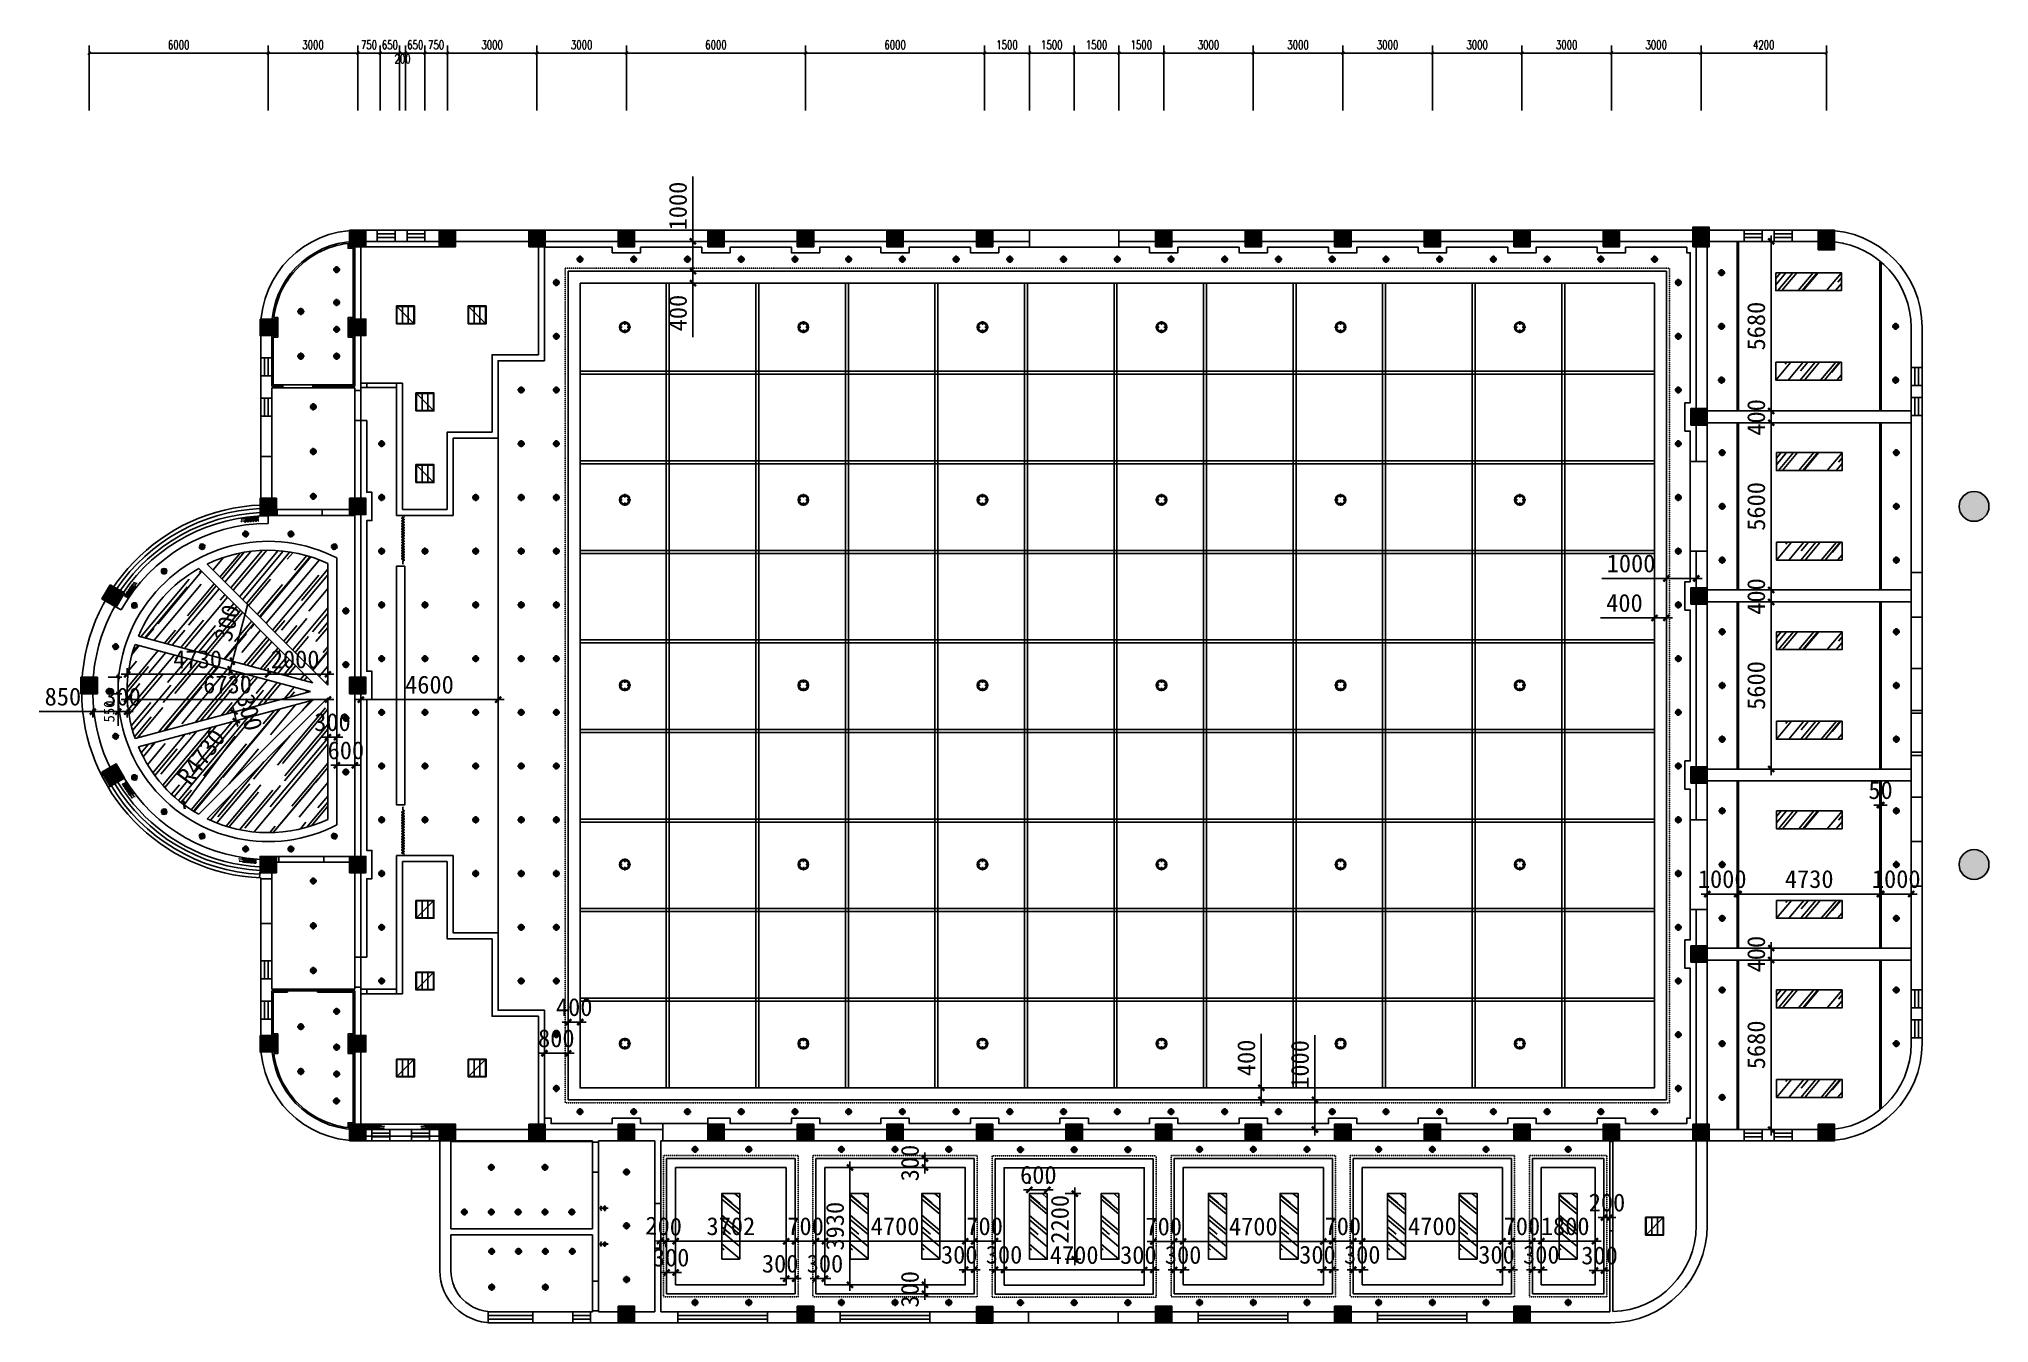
# Model space of a CAD drawing. Header units: millimetres. Extents: x -150677 to 588340, y -254013 to 149700.
# Drawn here: x 466698 to 532027, y -4609 to 38409 of the extents above; entities that cross this region are included whole.
import ezdxf

# ---------------------------------------------------------------- set-up
doc = ezdxf.new("R2010")
doc.units = ezdxf.units.MM
doc.header["$LTSCALE"] = 10
doc.header["$MEASUREMENT"] = 0
for name, pattern in [('ACAD_ISO03W100', [30, 12, -18]), ('DASH', [0.35, 0.25, -0.1]), ('DASHED2', [0.375, 0.25, -0.125])]:
    doc.linetypes.add(name, pattern=pattern)
for name, color, linetype in [('1-Ba原始建筑墙体', 2, 'Continuous'), ('1-Bb新建墙体', 7, 'Continuous'), ('2-Ba顶面轮廓', 4, 'Continuous'), ('2-Ca墙面装饰', 8, 'Continuous'), ('4-Aa顶面灯具', 1, 'Continuous'), ('5-Aa原始建筑淡显填充', 251, 'Continuous'), ('6-Ab柱体', 6, 'Continuous'), ('6-Bb窗', 5, 'Continuous'), ('CEI_LIGHT', 30, 'Continuous'), ('CS_【成品家私】', 3, 'Continuous'), ('HAT【填充】', 8, 'Continuous'), ('PUB_DIM', 3, 'Continuous')]:
    doc.layers.add(name, color=color, linetype=linetype)
doc.styles.add('_TCH_DIM_T3', font='SIMPLEX', dxfattribs={"width": 0.705882, "bigfont": 'GBCBIG'})
doc.styles.get("Standard").update_dxf_attribs({"font": ''})
doc.styles.get('Standard').set_extended_font_data('SimSun')
doc.dimstyles.new('_TCH_ARCH&&100', dxfattribs={"dimtxt": 297.5, "dimasz": 100, "dimexe": 250, "dimexo": 300, "dimgap": 126.25, "dimtad": 1, "dimdec": 0, "dimzin": 0, "dimdsep": 46, "dimtxsty": '_TCH_DIM_T3', "dimblk": 'ARCHTICK', "dimcen": 0.09, "dimclrt": 7, "dimazin": 2, "dimtfac": 1, "dimtdec": 0, "dimtix": 1, "dimtmove": 2, "dimatfit": 3, "dimfxl": 1, "dimtolj": 1, "dimtzin": 0, "dimarcsym": 0})
doc.dimstyles.new('DIMN120', dxfattribs={"dimscale": 1.2, "dimtxt": 300, "dimasz": 100, "dimexe": 100, "dimexo": 300, "dimgap": 100, "dimtad": 1, "dimdec": 0, "dimtxsty": 'Standard', "dimblk": 'ARCHTICK', "dimcen": 2.5, "dimdle": 100, "dimclrd": 8, "dimclre": 8, "dimclrt": 96, "dimadec": 0, "dimazin": 0, "dimtfac": 1, "dimtdec": 0, "dimtmove": 0, "dimatfit": 3, "dimldrblk": 'DOT', "dimfxl": 100, "dimarcsym": 0})
doc.dimstyles.new('DIMN200', dxfattribs={"dimscale": 2, "dimtxt": 300, "dimasz": 100, "dimexe": 100, "dimexo": 300, "dimgap": 100, "dimtad": 1, "dimdec": 0, "dimtxsty": 'Standard', "dimblk": 'ARCHTICK', "dimcen": 2.5, "dimdle": 100, "dimclrd": 8, "dimclre": 8, "dimclrt": 96, "dimadec": 0, "dimazin": 0, "dimtfac": 1, "dimtdec": 0, "dimtmove": 0, "dimatfit": 3, "dimldrblk": 'DOT', "dimfxl": 100, "dimarcsym": 0})
pattern_1 = [(50, (524904.1, 8950.04), (404.41, 1452.725), [9360, -1248, 3120, -624]), (50, (525734, 9262), (-1036.86, 55.45), [1872, -205.92, 3744, -468]), (50, (525216.1, 9480.44), (1765.45, 2754.4), [4992, -873.6, 2496, -624])]
pattern_2 = [(50, (524904.1, 14950.04), (404.41, 1452.725), [9360, -1248, 3120, -624]), (50, (525734, 15262), (-1036.86, 55.45), [1872, -205.92, 3744, -468]), (50, (525216.1, 15480.44), (1765.45, 2754.4), [4992, -873.6, 2496, -624])]
pattern_3 = [(50, (524904.1, 20950.04), (404.41, 1452.725), [9360, -1248, 3120, -624]), (50, (525734, 21262), (-1036.86, 55.45), [1872, -205.92, 3744, -468]), (50, (525216.1, 21480.44), (1765.45, 2754.4), [4992, -873.6, 2496, -624])]
pattern_4 = [(50, (524902.5, 2950.04), (404.41, 1452.725), [9360, -1248, 3120, -624]), (50, (525732.44, 3262), (-1036.86, 55.45), [1872, -205.92, 3744, -468]), (50, (525214.52, 3480.44), (1765.45, 2754.4), [4992, -873.6, 2496, -624])]
pattern_5 = [(50, (524882.5, 26980.04), (404.41, 1452.725), [9360, -1248, 3120, -624]), (50, (525712.44, 27292), (-1036.86, 55.45), [1872, -205.92, 3744, -468]), (50, (525194.52, 27510.44), (1765.45, 2754.4), [4992, -873.6, 2496, -624])]

msp = doc.modelspace()

# ---------------------------------------------------------------- blocks, each defined once
blk = doc.blocks.new('_ArchTick')
at = {"color": 0, "linetype": 'ByBlock', "const_width": 0.4}
blk.add_lwpolyline([(-0.5, -0.5), (0.5, 0.5)], dxfattribs=at)
blk = doc.blocks.new('*D1372')
at = {"layer": 'Defpoints', "color": 0, "transparency": 16777216}
for p in [(474378, 37939), (468378, 35718), (474378, 35718)]:
    blk.add_point(p, dxfattribs=at)
at = {"layer": 'PUB_DIM', "color": 0, "lineweight": -2, "transparency": 16777216}
for p, q in [((468378, 36018), (468378, 38189)), ((468378, 37939), (474378, 37939)), ((474378, 36018), (474378, 38189))]:
    blk.add_line(p, q, dxfattribs=at)
at = {"layer": 'PUB_DIM', "color": 0, "lineweight": -2, "transparency": 16777216, "xscale": 100, "yscale": 100, "zscale": 100, "rotation": 180}
blk.add_blockref('_ArchTick', (468378, 37939), dxfattribs=at)
at = {"layer": 'PUB_DIM', "color": 0, "lineweight": -2, "transparency": 16777216, "xscale": 100, "yscale": 100, "zscale": 100}
blk.add_blockref('_ArchTick', (474378, 37939), dxfattribs=at)
at = {"layer": 'PUB_DIM', "color": 7, "transparency": 16777216, "insert": (471378, 38214), "char_height": 297.5, "attachment_point": 5, "style": '_TCH_DIM_T3'}
blk.add_mtext('\\A1;6000', dxfattribs=at)
blk = doc.blocks.new('*D1373')
at = {"layer": 'Defpoints', "color": 0, "transparency": 16777216}
for p in [(477378, 37939), (474378, 35718), (477378, 35718)]:
    blk.add_point(p, dxfattribs=at)
at = {"layer": 'PUB_DIM', "color": 0, "lineweight": -2, "transparency": 16777216}
for p, q in [((474378, 36018), (474378, 38189)), ((474378, 37939), (477378, 37939)), ((477378, 36018), (477378, 38189))]:
    blk.add_line(p, q, dxfattribs=at)
at = {"layer": 'PUB_DIM', "color": 0, "lineweight": -2, "transparency": 16777216, "xscale": 100, "yscale": 100, "zscale": 100, "rotation": 180}
blk.add_blockref('_ArchTick', (474378, 37939), dxfattribs=at)
at = {"layer": 'PUB_DIM', "color": 0, "lineweight": -2, "transparency": 16777216, "xscale": 100, "yscale": 100, "zscale": 100}
blk.add_blockref('_ArchTick', (477378, 37939), dxfattribs=at)
at = {"layer": 'PUB_DIM', "color": 7, "transparency": 16777216, "insert": (475878, 38214), "char_height": 297.5, "attachment_point": 5, "style": '_TCH_DIM_T3'}
blk.add_mtext('\\A1;3000', dxfattribs=at)
blk = doc.blocks.new('*D1374')
at = {"layer": 'Defpoints', "color": 0, "transparency": 16777216}
for p in [(478128, 37939), (477378, 35718), (478128, 35718)]:
    blk.add_point(p, dxfattribs=at)
at = {"layer": 'PUB_DIM', "color": 0, "lineweight": -2, "transparency": 16777216}
for p, q in [((477378, 37939), (477278, 37939)), ((477378, 36018), (477378, 38189)), ((477378, 37939), (478128, 37939)), ((478128, 36018), (478128, 38189)), ((478128, 37939), (478228, 37939))]:
    blk.add_line(p, q, dxfattribs=at)
at = {"layer": 'PUB_DIM', "color": 0, "lineweight": -2, "transparency": 16777216, "xscale": 100, "yscale": 100, "zscale": 100}
blk.add_blockref('_ArchTick', (477378, 37939), dxfattribs=at)
at = {"layer": 'PUB_DIM', "color": 0, "lineweight": -2, "transparency": 16777216, "xscale": 100, "yscale": 100, "zscale": 100, "rotation": 180}
blk.add_blockref('_ArchTick', (478128, 37939), dxfattribs=at)
at = {"layer": 'PUB_DIM', "color": 7, "transparency": 16777216, "insert": (477753, 38214), "char_height": 297.5, "attachment_point": 5, "style": '_TCH_DIM_T3'}
blk.add_mtext('\\A1;750', dxfattribs=at)
blk = doc.blocks.new('*D1375')
at = {"layer": 'Defpoints', "color": 0, "transparency": 16777216}
for p in [(478778, 37939), (478128, 35718), (478778, 35718)]:
    blk.add_point(p, dxfattribs=at)
at = {"layer": 'PUB_DIM', "color": 0, "lineweight": -2, "transparency": 16777216}
for p, q in [((478128, 37939), (478028, 37939)), ((478128, 36018), (478128, 38189)), ((478128, 37939), (478778, 37939)), ((478778, 36018), (478778, 38189)), ((478778, 37939), (478878, 37939))]:
    blk.add_line(p, q, dxfattribs=at)
at = {"layer": 'PUB_DIM', "color": 0, "lineweight": -2, "transparency": 16777216, "xscale": 100, "yscale": 100, "zscale": 100}
blk.add_blockref('_ArchTick', (478128, 37939), dxfattribs=at)
at = {"layer": 'PUB_DIM', "color": 0, "lineweight": -2, "transparency": 16777216, "xscale": 100, "yscale": 100, "zscale": 100, "rotation": 180}
blk.add_blockref('_ArchTick', (478778, 37939), dxfattribs=at)
at = {"layer": 'PUB_DIM', "color": 7, "transparency": 16777216, "insert": (478453, 38214), "char_height": 297.5, "attachment_point": 5, "style": '_TCH_DIM_T3'}
blk.add_mtext('\\A1;650', dxfattribs=at)
blk = doc.blocks.new('*D1376')
at = {"layer": 'Defpoints', "color": 0, "transparency": 16777216}
for p in [(478978, 37939), (478778, 35718), (478978, 35718)]:
    blk.add_point(p, dxfattribs=at)
at = {"layer": 'PUB_DIM', "color": 0, "lineweight": -2, "transparency": 16777216}
for p, q in [((478778, 37939), (478678, 37939)), ((478778, 36018), (478778, 38189)), ((478778, 37939), (478978, 37939)), ((478978, 36018), (478978, 38189)), ((478978, 37939), (479078, 37939))]:
    blk.add_line(p, q, dxfattribs=at)
at = {"layer": 'PUB_DIM', "color": 0, "lineweight": -2, "transparency": 16777216, "xscale": 100, "yscale": 100, "zscale": 100}
blk.add_blockref('_ArchTick', (478778, 37939), dxfattribs=at)
at = {"layer": 'PUB_DIM', "color": 0, "lineweight": -2, "transparency": 16777216, "xscale": 100, "yscale": 100, "zscale": 100, "rotation": 180}
blk.add_blockref('_ArchTick', (478978, 37939), dxfattribs=at)
at = {"layer": 'PUB_DIM', "color": 7, "transparency": 16777216, "insert": (478878, 37744), "char_height": 297.5, "attachment_point": 5, "style": '_TCH_DIM_T3'}
blk.add_mtext('\\A1;200', dxfattribs=at)
blk = doc.blocks.new('*D1377')
at = {"layer": 'Defpoints', "color": 0, "transparency": 16777216}
for p in [(479628, 37939), (478978, 35718), (479628, 35718)]:
    blk.add_point(p, dxfattribs=at)
at = {"layer": 'PUB_DIM', "color": 0, "lineweight": -2, "transparency": 16777216}
for p, q in [((478978, 37939), (478878, 37939)), ((478978, 36018), (478978, 38189)), ((478978, 37939), (479628, 37939)), ((479628, 36018), (479628, 38189)), ((479628, 37939), (479728, 37939))]:
    blk.add_line(p, q, dxfattribs=at)
at = {"layer": 'PUB_DIM', "color": 0, "lineweight": -2, "transparency": 16777216, "xscale": 100, "yscale": 100, "zscale": 100}
blk.add_blockref('_ArchTick', (478978, 37939), dxfattribs=at)
at = {"layer": 'PUB_DIM', "color": 0, "lineweight": -2, "transparency": 16777216, "xscale": 100, "yscale": 100, "zscale": 100, "rotation": 180}
blk.add_blockref('_ArchTick', (479628, 37939), dxfattribs=at)
at = {"layer": 'PUB_DIM', "color": 7, "transparency": 16777216, "insert": (479303, 38214), "char_height": 297.5, "attachment_point": 5, "style": '_TCH_DIM_T3'}
blk.add_mtext('\\A1;650', dxfattribs=at)
blk = doc.blocks.new('*D1378')
at = {"layer": 'Defpoints', "color": 0, "transparency": 16777216}
for p in [(480378, 37939), (479628, 35718), (480378, 35718)]:
    blk.add_point(p, dxfattribs=at)
at = {"layer": 'PUB_DIM', "color": 0, "lineweight": -2, "transparency": 16777216}
for p, q in [((479628, 37939), (479528, 37939)), ((479628, 36018), (479628, 38189)), ((479628, 37939), (480378, 37939)), ((480378, 36018), (480378, 38189)), ((480378, 37939), (480478, 37939))]:
    blk.add_line(p, q, dxfattribs=at)
at = {"layer": 'PUB_DIM', "color": 0, "lineweight": -2, "transparency": 16777216, "xscale": 100, "yscale": 100, "zscale": 100}
blk.add_blockref('_ArchTick', (479628, 37939), dxfattribs=at)
at = {"layer": 'PUB_DIM', "color": 0, "lineweight": -2, "transparency": 16777216, "xscale": 100, "yscale": 100, "zscale": 100, "rotation": 180}
blk.add_blockref('_ArchTick', (480378, 37939), dxfattribs=at)
at = {"layer": 'PUB_DIM', "color": 7, "transparency": 16777216, "insert": (480003, 38214), "char_height": 297.5, "attachment_point": 5, "style": '_TCH_DIM_T3'}
blk.add_mtext('\\A1;750', dxfattribs=at)
blk = doc.blocks.new('*D1379')
at = {"layer": 'Defpoints', "color": 0, "transparency": 16777216}
for p in [(483378, 37939), (480378, 35718), (483378, 35718)]:
    blk.add_point(p, dxfattribs=at)
at = {"layer": 'PUB_DIM', "color": 0, "lineweight": -2, "transparency": 16777216}
for p, q in [((480378, 36018), (480378, 38189)), ((480378, 37939), (483378, 37939)), ((483378, 36018), (483378, 38189))]:
    blk.add_line(p, q, dxfattribs=at)
at = {"layer": 'PUB_DIM', "color": 0, "lineweight": -2, "transparency": 16777216, "xscale": 100, "yscale": 100, "zscale": 100, "rotation": 180}
blk.add_blockref('_ArchTick', (480378, 37939), dxfattribs=at)
at = {"layer": 'PUB_DIM', "color": 0, "lineweight": -2, "transparency": 16777216, "xscale": 100, "yscale": 100, "zscale": 100}
blk.add_blockref('_ArchTick', (483378, 37939), dxfattribs=at)
at = {"layer": 'PUB_DIM', "color": 7, "transparency": 16777216, "insert": (481878, 38214), "char_height": 297.5, "attachment_point": 5, "style": '_TCH_DIM_T3'}
blk.add_mtext('\\A1;3000', dxfattribs=at)
blk = doc.blocks.new('*D1380')
at = {"layer": 'Defpoints', "color": 0, "transparency": 16777216}
for p in [(486378, 37939), (483378, 35718), (486378, 35718)]:
    blk.add_point(p, dxfattribs=at)
at = {"layer": 'PUB_DIM', "color": 0, "lineweight": -2, "transparency": 16777216}
for p, q in [((483378, 36018), (483378, 38189)), ((483378, 37939), (486378, 37939)), ((486378, 36018), (486378, 38189))]:
    blk.add_line(p, q, dxfattribs=at)
at = {"layer": 'PUB_DIM', "color": 0, "lineweight": -2, "transparency": 16777216, "xscale": 100, "yscale": 100, "zscale": 100, "rotation": 180}
blk.add_blockref('_ArchTick', (483378, 37939), dxfattribs=at)
at = {"layer": 'PUB_DIM', "color": 0, "lineweight": -2, "transparency": 16777216, "xscale": 100, "yscale": 100, "zscale": 100}
blk.add_blockref('_ArchTick', (486378, 37939), dxfattribs=at)
at = {"layer": 'PUB_DIM', "color": 7, "transparency": 16777216, "insert": (484878, 38214), "char_height": 297.5, "attachment_point": 5, "style": '_TCH_DIM_T3'}
blk.add_mtext('\\A1;3000', dxfattribs=at)
blk = doc.blocks.new('*D1381')
at = {"layer": 'Defpoints', "color": 0, "transparency": 16777216}
for p in [(492378, 37939), (486378, 35718), (492378, 35718)]:
    blk.add_point(p, dxfattribs=at)
at = {"layer": 'PUB_DIM', "color": 0, "lineweight": -2, "transparency": 16777216}
for p, q in [((486378, 36018), (486378, 38189)), ((486378, 37939), (492378, 37939)), ((492378, 36018), (492378, 38189))]:
    blk.add_line(p, q, dxfattribs=at)
at = {"layer": 'PUB_DIM', "color": 0, "lineweight": -2, "transparency": 16777216, "xscale": 100, "yscale": 100, "zscale": 100, "rotation": 180}
blk.add_blockref('_ArchTick', (486378, 37939), dxfattribs=at)
at = {"layer": 'PUB_DIM', "color": 0, "lineweight": -2, "transparency": 16777216, "xscale": 100, "yscale": 100, "zscale": 100}
blk.add_blockref('_ArchTick', (492378, 37939), dxfattribs=at)
at = {"layer": 'PUB_DIM', "color": 7, "transparency": 16777216, "insert": (489378, 38214), "char_height": 297.5, "attachment_point": 5, "style": '_TCH_DIM_T3'}
blk.add_mtext('\\A1;6000', dxfattribs=at)
blk = doc.blocks.new('*D1382')
at = {"layer": 'Defpoints', "color": 0, "transparency": 16777216}
for p in [(498378, 37939), (492378, 35718), (498378, 35718)]:
    blk.add_point(p, dxfattribs=at)
at = {"layer": 'PUB_DIM', "color": 0, "lineweight": -2, "transparency": 16777216}
for p, q in [((492378, 36018), (492378, 38189)), ((492378, 37939), (498378, 37939)), ((498378, 36018), (498378, 38189))]:
    blk.add_line(p, q, dxfattribs=at)
at = {"layer": 'PUB_DIM', "color": 0, "lineweight": -2, "transparency": 16777216, "xscale": 100, "yscale": 100, "zscale": 100, "rotation": 180}
blk.add_blockref('_ArchTick', (492378, 37939), dxfattribs=at)
at = {"layer": 'PUB_DIM', "color": 0, "lineweight": -2, "transparency": 16777216, "xscale": 100, "yscale": 100, "zscale": 100}
blk.add_blockref('_ArchTick', (498378, 37939), dxfattribs=at)
at = {"layer": 'PUB_DIM', "color": 7, "transparency": 16777216, "insert": (495378, 38214), "char_height": 297.5, "attachment_point": 5, "style": '_TCH_DIM_T3'}
blk.add_mtext('\\A1;6000', dxfattribs=at)
blk = doc.blocks.new('*D1383')
at = {"layer": 'Defpoints', "color": 0, "transparency": 16777216}
for p in [(499878, 37939), (498378, 35718), (499878, 35718)]:
    blk.add_point(p, dxfattribs=at)
at = {"layer": 'PUB_DIM', "color": 0, "lineweight": -2, "transparency": 16777216}
for p, q in [((498378, 36018), (498378, 38189)), ((498378, 37939), (499878, 37939)), ((499878, 36018), (499878, 38189))]:
    blk.add_line(p, q, dxfattribs=at)
at = {"layer": 'PUB_DIM', "color": 0, "lineweight": -2, "transparency": 16777216, "xscale": 100, "yscale": 100, "zscale": 100, "rotation": 180}
blk.add_blockref('_ArchTick', (498378, 37939), dxfattribs=at)
at = {"layer": 'PUB_DIM', "color": 0, "lineweight": -2, "transparency": 16777216, "xscale": 100, "yscale": 100, "zscale": 100}
blk.add_blockref('_ArchTick', (499878, 37939), dxfattribs=at)
at = {"layer": 'PUB_DIM', "color": 7, "transparency": 16777216, "insert": (499128, 38214), "char_height": 297.5, "attachment_point": 5, "style": '_TCH_DIM_T3'}
blk.add_mtext('\\A1;1500', dxfattribs=at)
blk = doc.blocks.new('*D1384')
at = {"layer": 'Defpoints', "color": 0, "transparency": 16777216}
for p in [(501378, 37939), (499878, 35718), (501378, 35718)]:
    blk.add_point(p, dxfattribs=at)
at = {"layer": 'PUB_DIM', "color": 0, "lineweight": -2, "transparency": 16777216}
for p, q in [((499878, 36018), (499878, 38189)), ((499878, 37939), (501378, 37939)), ((501378, 36018), (501378, 38189))]:
    blk.add_line(p, q, dxfattribs=at)
at = {"layer": 'PUB_DIM', "color": 0, "lineweight": -2, "transparency": 16777216, "xscale": 100, "yscale": 100, "zscale": 100, "rotation": 180}
blk.add_blockref('_ArchTick', (499878, 37939), dxfattribs=at)
at = {"layer": 'PUB_DIM', "color": 0, "lineweight": -2, "transparency": 16777216, "xscale": 100, "yscale": 100, "zscale": 100}
blk.add_blockref('_ArchTick', (501378, 37939), dxfattribs=at)
at = {"layer": 'PUB_DIM', "color": 7, "transparency": 16777216, "insert": (500628, 38214), "char_height": 297.5, "attachment_point": 5, "style": '_TCH_DIM_T3'}
blk.add_mtext('\\A1;1500', dxfattribs=at)
blk = doc.blocks.new('*D1385')
at = {"layer": 'Defpoints', "color": 0, "transparency": 16777216}
for p in [(502878, 37939), (501378, 35718), (502878, 35718)]:
    blk.add_point(p, dxfattribs=at)
at = {"layer": 'PUB_DIM', "color": 0, "lineweight": -2, "transparency": 16777216}
for p, q in [((501378, 36018), (501378, 38189)), ((501378, 37939), (502878, 37939)), ((502878, 36018), (502878, 38189))]:
    blk.add_line(p, q, dxfattribs=at)
at = {"layer": 'PUB_DIM', "color": 0, "lineweight": -2, "transparency": 16777216, "xscale": 100, "yscale": 100, "zscale": 100, "rotation": 180}
blk.add_blockref('_ArchTick', (501378, 37939), dxfattribs=at)
at = {"layer": 'PUB_DIM', "color": 0, "lineweight": -2, "transparency": 16777216, "xscale": 100, "yscale": 100, "zscale": 100}
blk.add_blockref('_ArchTick', (502878, 37939), dxfattribs=at)
at = {"layer": 'PUB_DIM', "color": 7, "transparency": 16777216, "insert": (502128, 38214), "char_height": 297.5, "attachment_point": 5, "style": '_TCH_DIM_T3'}
blk.add_mtext('\\A1;1500', dxfattribs=at)
blk = doc.blocks.new('*D1386')
at = {"layer": 'Defpoints', "color": 0, "transparency": 16777216}
for p in [(504378, 37939), (502878, 35718), (504378, 35718)]:
    blk.add_point(p, dxfattribs=at)
at = {"layer": 'PUB_DIM', "color": 0, "lineweight": -2, "transparency": 16777216}
for p, q in [((502878, 36018), (502878, 38189)), ((502878, 37939), (504378, 37939)), ((504378, 36018), (504378, 38189))]:
    blk.add_line(p, q, dxfattribs=at)
at = {"layer": 'PUB_DIM', "color": 0, "lineweight": -2, "transparency": 16777216, "xscale": 100, "yscale": 100, "zscale": 100, "rotation": 180}
blk.add_blockref('_ArchTick', (502878, 37939), dxfattribs=at)
at = {"layer": 'PUB_DIM', "color": 0, "lineweight": -2, "transparency": 16777216, "xscale": 100, "yscale": 100, "zscale": 100}
blk.add_blockref('_ArchTick', (504378, 37939), dxfattribs=at)
at = {"layer": 'PUB_DIM', "color": 7, "transparency": 16777216, "insert": (503628, 38214), "char_height": 297.5, "attachment_point": 5, "style": '_TCH_DIM_T3'}
blk.add_mtext('\\A1;1500', dxfattribs=at)
blk = doc.blocks.new('*D1387')
at = {"layer": 'Defpoints', "color": 0, "transparency": 16777216}
for p in [(507378, 37939), (504378, 35718), (507378, 35718)]:
    blk.add_point(p, dxfattribs=at)
at = {"layer": 'PUB_DIM', "color": 0, "lineweight": -2, "transparency": 16777216}
for p, q in [((504378, 36018), (504378, 38189)), ((504378, 37939), (507378, 37939)), ((507378, 36018), (507378, 38189))]:
    blk.add_line(p, q, dxfattribs=at)
at = {"layer": 'PUB_DIM', "color": 0, "lineweight": -2, "transparency": 16777216, "xscale": 100, "yscale": 100, "zscale": 100, "rotation": 180}
blk.add_blockref('_ArchTick', (504378, 37939), dxfattribs=at)
at = {"layer": 'PUB_DIM', "color": 0, "lineweight": -2, "transparency": 16777216, "xscale": 100, "yscale": 100, "zscale": 100}
blk.add_blockref('_ArchTick', (507378, 37939), dxfattribs=at)
at = {"layer": 'PUB_DIM', "color": 7, "transparency": 16777216, "insert": (505878, 38214), "char_height": 297.5, "attachment_point": 5, "style": '_TCH_DIM_T3'}
blk.add_mtext('\\A1;3000', dxfattribs=at)
blk = doc.blocks.new('*D1388')
at = {"layer": 'Defpoints', "color": 0, "transparency": 16777216}
for p in [(510378, 37939), (507378, 35718), (510378, 35718)]:
    blk.add_point(p, dxfattribs=at)
at = {"layer": 'PUB_DIM', "color": 0, "lineweight": -2, "transparency": 16777216}
for p, q in [((507378, 36018), (507378, 38189)), ((507378, 37939), (510378, 37939)), ((510378, 36018), (510378, 38189))]:
    blk.add_line(p, q, dxfattribs=at)
at = {"layer": 'PUB_DIM', "color": 0, "lineweight": -2, "transparency": 16777216, "xscale": 100, "yscale": 100, "zscale": 100, "rotation": 180}
blk.add_blockref('_ArchTick', (507378, 37939), dxfattribs=at)
at = {"layer": 'PUB_DIM', "color": 0, "lineweight": -2, "transparency": 16777216, "xscale": 100, "yscale": 100, "zscale": 100}
blk.add_blockref('_ArchTick', (510378, 37939), dxfattribs=at)
at = {"layer": 'PUB_DIM', "color": 7, "transparency": 16777216, "insert": (508878, 38214), "char_height": 297.5, "attachment_point": 5, "style": '_TCH_DIM_T3'}
blk.add_mtext('\\A1;3000', dxfattribs=at)
blk = doc.blocks.new('*D1389')
at = {"layer": 'Defpoints', "color": 0, "transparency": 16777216}
for p in [(513378, 37939), (510378, 35718), (513378, 35718)]:
    blk.add_point(p, dxfattribs=at)
at = {"layer": 'PUB_DIM', "color": 0, "lineweight": -2, "transparency": 16777216}
for p, q in [((510378, 36018), (510378, 38189)), ((510378, 37939), (513378, 37939)), ((513378, 36018), (513378, 38189))]:
    blk.add_line(p, q, dxfattribs=at)
at = {"layer": 'PUB_DIM', "color": 0, "lineweight": -2, "transparency": 16777216, "xscale": 100, "yscale": 100, "zscale": 100, "rotation": 180}
blk.add_blockref('_ArchTick', (510378, 37939), dxfattribs=at)
at = {"layer": 'PUB_DIM', "color": 0, "lineweight": -2, "transparency": 16777216, "xscale": 100, "yscale": 100, "zscale": 100}
blk.add_blockref('_ArchTick', (513378, 37939), dxfattribs=at)
at = {"layer": 'PUB_DIM', "color": 7, "transparency": 16777216, "insert": (511878, 38214), "char_height": 297.5, "attachment_point": 5, "style": '_TCH_DIM_T3'}
blk.add_mtext('\\A1;3000', dxfattribs=at)
blk = doc.blocks.new('*D1390')
at = {"layer": 'Defpoints', "color": 0, "transparency": 16777216}
for p in [(516378, 37939), (513378, 35718), (516378, 35718)]:
    blk.add_point(p, dxfattribs=at)
at = {"layer": 'PUB_DIM', "color": 0, "lineweight": -2, "transparency": 16777216}
for p, q in [((513378, 36018), (513378, 38189)), ((513378, 37939), (516378, 37939)), ((516378, 36018), (516378, 38189))]:
    blk.add_line(p, q, dxfattribs=at)
at = {"layer": 'PUB_DIM', "color": 0, "lineweight": -2, "transparency": 16777216, "xscale": 100, "yscale": 100, "zscale": 100, "rotation": 180}
blk.add_blockref('_ArchTick', (513378, 37939), dxfattribs=at)
at = {"layer": 'PUB_DIM', "color": 0, "lineweight": -2, "transparency": 16777216, "xscale": 100, "yscale": 100, "zscale": 100}
blk.add_blockref('_ArchTick', (516378, 37939), dxfattribs=at)
at = {"layer": 'PUB_DIM', "color": 7, "transparency": 16777216, "insert": (514878, 38214), "char_height": 297.5, "attachment_point": 5, "style": '_TCH_DIM_T3'}
blk.add_mtext('\\A1;3000', dxfattribs=at)
blk = doc.blocks.new('*D1391')
at = {"layer": 'Defpoints', "color": 0, "transparency": 16777216}
for p in [(519378, 37939), (516378, 35718), (519378, 35718)]:
    blk.add_point(p, dxfattribs=at)
at = {"layer": 'PUB_DIM', "color": 0, "lineweight": -2, "transparency": 16777216}
for p, q in [((516378, 36018), (516378, 38189)), ((516378, 37939), (519378, 37939)), ((519378, 36018), (519378, 38189))]:
    blk.add_line(p, q, dxfattribs=at)
at = {"layer": 'PUB_DIM', "color": 0, "lineweight": -2, "transparency": 16777216, "xscale": 100, "yscale": 100, "zscale": 100, "rotation": 180}
blk.add_blockref('_ArchTick', (516378, 37939), dxfattribs=at)
at = {"layer": 'PUB_DIM', "color": 0, "lineweight": -2, "transparency": 16777216, "xscale": 100, "yscale": 100, "zscale": 100}
blk.add_blockref('_ArchTick', (519378, 37939), dxfattribs=at)
at = {"layer": 'PUB_DIM', "color": 7, "transparency": 16777216, "insert": (517878, 38214), "char_height": 297.5, "attachment_point": 5, "style": '_TCH_DIM_T3'}
blk.add_mtext('\\A1;3000', dxfattribs=at)
blk = doc.blocks.new('*D1392')
at = {"layer": 'Defpoints', "color": 0, "transparency": 16777216}
for p in [(522378, 37939), (519378, 35718), (522378, 35718)]:
    blk.add_point(p, dxfattribs=at)
at = {"layer": 'PUB_DIM', "color": 0, "lineweight": -2, "transparency": 16777216}
for p, q in [((519378, 36018), (519378, 38189)), ((519378, 37939), (522378, 37939)), ((522378, 36018), (522378, 38189))]:
    blk.add_line(p, q, dxfattribs=at)
at = {"layer": 'PUB_DIM', "color": 0, "lineweight": -2, "transparency": 16777216, "xscale": 100, "yscale": 100, "zscale": 100, "rotation": 180}
blk.add_blockref('_ArchTick', (519378, 37939), dxfattribs=at)
at = {"layer": 'PUB_DIM', "color": 0, "lineweight": -2, "transparency": 16777216, "xscale": 100, "yscale": 100, "zscale": 100}
blk.add_blockref('_ArchTick', (522378, 37939), dxfattribs=at)
at = {"layer": 'PUB_DIM', "color": 7, "transparency": 16777216, "insert": (520878, 38214), "char_height": 297.5, "attachment_point": 5, "style": '_TCH_DIM_T3'}
blk.add_mtext('\\A1;3000', dxfattribs=at)
blk = doc.blocks.new('*D1393')
at = {"layer": 'Defpoints', "color": 0, "transparency": 16777216}
for p in [(526578, 37939), (522378, 35718), (526578, 35718)]:
    blk.add_point(p, dxfattribs=at)
at = {"layer": 'PUB_DIM', "color": 0, "lineweight": -2, "transparency": 16777216}
for p, q in [((522378, 36018), (522378, 38189)), ((522378, 37939), (526578, 37939)), ((526578, 36018), (526578, 38189))]:
    blk.add_line(p, q, dxfattribs=at)
at = {"layer": 'PUB_DIM', "color": 0, "lineweight": -2, "transparency": 16777216, "xscale": 100, "yscale": 100, "zscale": 100, "rotation": 180}
blk.add_blockref('_ArchTick', (522378, 37939), dxfattribs=at)
at = {"layer": 'PUB_DIM', "color": 0, "lineweight": -2, "transparency": 16777216, "xscale": 100, "yscale": 100, "zscale": 100}
blk.add_blockref('_ArchTick', (526578, 37939), dxfattribs=at)
at = {"layer": 'PUB_DIM', "color": 7, "transparency": 16777216, "insert": (524478, 38214), "char_height": 297.5, "attachment_point": 5, "style": '_TCH_DIM_T3'}
blk.add_mtext('\\A1;4200', dxfattribs=at)
blk = doc.blocks.new('$WINLIB2D$00000001')
at = {"color": 0}
for points in [[(-0.5, 0.5), (-0.5, -0.5)], [(-0.5, 0.5), (0.5, 0.5)], [(0.5, -0.5), (0.5, 0.5)], [(0.5, 0.167), (-0.5, 0.167)], [(0.5, -0.167), (-0.5, -0.167)], [(-0.5, -0.5), (0.5, -0.5)]]:
    blk.add_lwpolyline(points, dxfattribs=at)
blk = doc.blocks.new('*U1090')
at = {"linetype": 'DASH', "ltscale": 50}
for points in [[(-181, 0, 0.240088), (-157, 12), (-157, 13, 0.362592), (-159, 38, -0.362592), (-160, 63), (-160, 63, -0.51132), (-111, 63, -0.36675), (-113, 38, 0.36675), (-115, 13, 0.241576), (-91, 0, 0.241576)], [(-91, 0, 0.240088), (-66, 12), (-66, 13, 0.362592), (-68, 38, -0.362592), (-70, 63), (-69, 63, -0.51132), (-21, 63, -0.36675), (-22, 38, 0.36675), (-24, 13, 0.241576), (0, 0, 0.241576)], [(0, 0, 0.240088), (24, 12), (25, 13, 0.362592), (23, 38, -0.362592), (21, 63), (21, 63, -0.51132), (70, 63, -0.36675), (68, 38, 0.36675), (66, 13, 0.241576), (91, 0, 0.241576)], [(91, 0, 0.240088), (115, 12), (115, 13, 0.362592), (114, 38, -0.362592), (112, 63), (112, 63, -0.51132), (161, 63, -0.36675), (159, 38, 0.36675), (157, 13, 0.51132), (206, 12), (206, 13, 0.362592), (204, 38, -0.362592), (202, 63), (203, 63, -0.51132), (252, 63, -0.36675), (250, 38), (249, 37, 0.36675), (247, 12, 0.51132), (296, 12), (296, 12, 0.381374), (293, 38), (412, 38), (389, 19)]]:
    blk.add_lwpolyline(points, format="xyb", dxfattribs=at)
blk = doc.blocks.new('*U1092')
at = {"layer": 'CEI_LIGHT', "color": 252}
for points in [[(-120, 0), (120, 0)], [(0, 120), (0, -120)]]:
    blk.add_lwpolyline(points, dxfattribs=at)
at = {"layer": 'CEI_LIGHT'}
for radius in [90, 50]:
    blk.add_circle((0, 0), radius, dxfattribs=at)
blk = doc.blocks.new('*U1094')
at = {"layer": 'CEI_LIGHT', "color": 252}
for points in [[(-200, 0), (-80, 0)], [(0, 200), (0, 80)], [(200, 0), (80, 0)], [(0, -200), (0, -80)]]:
    blk.add_lwpolyline(points, dxfattribs=at)
at = {"layer": 'CEI_LIGHT'}
blk.add_ellipse((0, 0), major_axis=(175, 0), ratio=1, start_param=-0.000015, end_param=6.28317, dxfattribs=at)
at = {"layer": 'CEI_LIGHT', "color": 252}
blk.add_open_spline([(135, 0), (135, 5), (135, 10), (133, 24), (131, 33), (126, 49), (122, 58), (114, 73), (109, 80), (98, 93), (92, 100), (78, 111), (71, 115), (55, 124), (47, 127), (30, 132), (22, 134), (4, 135), (-5, 135), (-22, 133), (-31, 132), (-47, 127), (-55, 123), (-71, 115), (-78, 110), (-92, 99), (-98, 93), (-109, 80), (-114, 72), (-123, 57), (-126, 49), (-131, 32), (-133, 24), (-135, 6), (-135, -2), (-134, -20), (-132, -28), (-128, -45), (-124, -53), (-116, -69), (-112, -76), (-101, -90), (-95, -97), (-82, -108), (-74, -113), (-59, -122), (-51, -125), (-35, -131), (-26, -133), (-9, -135), (0, -135), (18, -134), (26, -133), (43, -128), (51, -125), (67, -118), (75, -113), (88, -102), (95, -96), (107, -83), (112, -76), (121, -61), (124, -53), (130, -37), (132, -28), (135, -13), (135, -7), (135, 0)], degree=3, knots=[-0.000015, -0.000015, -0.000015, -0.000015, 0.115463, 0.115463, 0.309718, 0.309718, 0.503974, 0.503974, 0.698229, 0.698229, 0.892484, 0.892484, 1.086739, 1.086739, 1.280995, 1.280995, 1.47525, 1.47525, 1.669505, 1.669505, 1.86376, 1.86376, 2.058016, 2.058016, 2.252271, 2.252271, 2.446526, 2.446526, 2.640781, 2.640781, 2.835037, 2.835037, 3.029292, 3.029292, 3.223547, 3.223547, 3.417802, 3.417802, 3.612058, 3.612058, 3.806313, 3.806313, 4.000568, 4.000568, 4.194823, 4.194823, 4.389079, 4.389079, 4.583334, 4.583334, 4.777589, 4.777589, 4.971844, 4.971844, 5.166099, 5.166099, 5.360355, 5.360355, 5.55461, 5.55461, 5.748865, 5.748865, 5.94312, 5.94312, 6.137376, 6.137376, 6.28317, 6.28317, 6.28317, 6.28317], dxfattribs=at)
blk = doc.blocks.new('*U1095')
at = {"layer": 'CEI_LIGHT'}
blk.add_lwpolyline([(-300, 300), (300, 300), (300, -300), (-300, -300)], close=True, dxfattribs=at)
at = {"layer": 'CEI_LIGHT', "color": 252}
blk.add_lwpolyline([(-285, 285), (285, 285), (285, -285), (-285, -285)], close=True, dxfattribs=at)
for points in [[(285, 285), (-285, -285)], [(-285, 95), (285, 95)], [(-285, -95), (285, -95)]]:
    blk.add_lwpolyline(points, dxfattribs=at)
blk = doc.blocks.new('*U1093')
at = {"layer": 'CEI_LIGHT', "color": 252}
for points in [[(-94, 25), (-94, -25)], [(-94, 0), (156, 0)], [(0, 94), (0, -86)], [(106, 84), (156, 0), (106, -84)]]:
    blk.add_lwpolyline(points, dxfattribs=at)
at = {"layer": 'CEI_LIGHT'}
blk.add_circle((0, 0), 55, dxfattribs=at)
blk = doc.blocks.new('*D1429')
at = {"layer": '2-Ba顶面轮廓', "color": 8, "lineweight": -2, "transparency": 16777216}
for p, q in [((477478, 16128), (477478, 16475)), ((482078, 16128), (482078, 16475)), ((477278, 16275), (482278, 16275))]:
    blk.add_line(p, q, dxfattribs=at)
at = {"layer": 'Defpoints', "color": 0, "transparency": 16777216}
for p in [(482078, 16275), (477478, 15528), (482078, 15528)]:
    blk.add_point(p, dxfattribs=at)
at = {"layer": '2-Ba顶面轮廓', "color": 8, "lineweight": -2, "transparency": 16777216, "xscale": 200, "yscale": 200, "zscale": 200, "rotation": 180}
blk.add_blockref('_ArchTick', (477478, 16275), dxfattribs=at)
at = {"layer": '2-Ba顶面轮廓', "color": 8, "lineweight": -2, "transparency": 16777216, "xscale": 200, "yscale": 200, "zscale": 200}
blk.add_blockref('_ArchTick', (482078, 16275), dxfattribs=at)
at = {"layer": '2-Ba顶面轮廓', "color": 96, "transparency": 16777216, "insert": (479778, 16775), "char_height": 600, "attachment_point": 5}
blk.add_mtext('4600', dxfattribs=at)
blk = doc.blocks.new('_DOT')
at = {"color": 0, "linetype": 'ByBlock'}
blk.add_line((-0.35, 0), (-1, 0), dxfattribs=at)
at = {"color": 0, "linetype": 'ByBlock', "const_width": 0.35}
blk.add_lwpolyline([(-0.175, 0, 1), (0.175, 0, 1)], format="xyb", close=True, dxfattribs=at)
blk = doc.blocks.new('*D1430')
at = {"layer": '2-Ba顶面轮廓', "color": 8, "lineweight": -2, "transparency": 16777216}
for p, q in [((488605, 30830), (488605, 30230)), ((488605, 30230), (488605, 28423)), ((488757, 30630), (488805, 30630)), ((488757, 30230), (488805, 30230))]:
    blk.add_line(p, q, dxfattribs=at)
at = {"layer": 'Defpoints', "color": 0, "transparency": 16777216}
for p in [(488157, 30630), (488157, 30230), (488605, 30230)]:
    blk.add_point(p, dxfattribs=at)
at = {"layer": '2-Ba顶面轮廓', "color": 8, "lineweight": -2, "transparency": 16777216, "xscale": 200, "yscale": 200, "zscale": 200}
for p, rotation in [((488605, 30630), 90), ((488605, 30230), 270)]:
    blk.add_blockref('_ArchTick', p, dxfattribs=dict(at, rotation=rotation))
at = {"layer": '2-Ba顶面轮廓', "color": 96, "transparency": 16777216, "insert": (488105, 29227), "char_height": 600, "attachment_point": 5, "rotation": 90}
blk.add_mtext('400', dxfattribs=at)
blk = doc.blocks.new('*D1394')
at = {"layer": '2-Ba顶面轮廓', "color": 8, "lineweight": -2, "transparency": 16777216}
for p, q in [((488605, 31630), (488605, 33797)), ((488605, 30430), (488605, 31630)), ((488757, 31630), (488805, 31630)), ((488757, 30630), (488805, 30630))]:
    blk.add_line(p, q, dxfattribs=at)
at = {"layer": 'Defpoints', "color": 0, "transparency": 16777216}
for p in [(488157, 31630), (488605, 31630), (488157, 30630)]:
    blk.add_point(p, dxfattribs=at)
at = {"layer": '2-Ba顶面轮廓', "color": 8, "lineweight": -2, "transparency": 16777216, "xscale": 200, "yscale": 200, "zscale": 200}
for p, rotation in [((488605, 31630), 90), ((488605, 30630), 270)]:
    blk.add_blockref('_ArchTick', p, dxfattribs=dict(at, rotation=rotation))
at = {"layer": '2-Ba顶面轮廓', "color": 96, "transparency": 16777216, "insert": (488105, 32813), "char_height": 600, "attachment_point": 5, "rotation": 90}
blk.add_mtext('1000', dxfattribs=at)
blk = doc.blocks.new('*D1431')
at = {"layer": '2-Ba顶面轮廓', "color": 8, "lineweight": -2, "transparency": 16777216}
for p, q in [((521218, 20336), (519051, 20336)), ((522418, 20336), (521218, 20336)), ((521218, 20132), (521218, 20136)), ((522218, 20132), (522218, 20136))]:
    blk.add_line(p, q, dxfattribs=at)
at = {"layer": 'Defpoints', "color": 0, "transparency": 16777216}
for p in [(521218, 20732), (521218, 20336), (522218, 20732)]:
    blk.add_point(p, dxfattribs=at)
at = {"layer": '2-Ba顶面轮廓', "color": 8, "lineweight": -2, "transparency": 16777216, "xscale": 200, "yscale": 200, "zscale": 200, "rotation": 180}
blk.add_blockref('_ArchTick', (521218, 20336), dxfattribs=at)
at = {"layer": '2-Ba顶面轮廓', "color": 8, "lineweight": -2, "transparency": 16777216, "xscale": 200, "yscale": 200, "zscale": 200}
blk.add_blockref('_ArchTick', (522218, 20336), dxfattribs=at)
at = {"layer": '2-Ba顶面轮廓', "color": 96, "transparency": 16777216, "insert": (520034, 20836), "char_height": 600, "attachment_point": 5}
blk.add_mtext('1000', dxfattribs=at)
blk = doc.blocks.new('*D1432')
at = {"layer": '2-Ba顶面轮廓', "color": 8, "lineweight": -2, "transparency": 16777216}
for p, q in [((520818, 19013), (519011, 19013)), ((520818, 19100), (520818, 18813)), ((521418, 19013), (520818, 19013)), ((521218, 19100), (521218, 18813))]:
    blk.add_line(p, q, dxfattribs=at)
at = {"layer": 'Defpoints', "color": 0, "transparency": 16777216}
for p in [(520818, 19700), (521218, 19700), (520818, 19013)]:
    blk.add_point(p, dxfattribs=at)
at = {"layer": '2-Ba顶面轮廓', "color": 8, "lineweight": -2, "transparency": 16777216, "xscale": 200, "yscale": 200, "zscale": 200, "rotation": 180}
blk.add_blockref('_ArchTick', (520818, 19013), dxfattribs=at)
at = {"layer": '2-Ba顶面轮廓', "color": 8, "lineweight": -2, "transparency": 16777216, "xscale": 200, "yscale": 200, "zscale": 200}
blk.add_blockref('_ArchTick', (521218, 19013), dxfattribs=at)
at = {"layer": '2-Ba顶面轮廓', "color": 96, "transparency": 16777216, "insert": (519814, 19513), "char_height": 600, "attachment_point": 5}
blk.add_mtext('400', dxfattribs=at)
blk = doc.blocks.new('*D1433')
at = {"layer": '2-Ba顶面轮廓', "color": 8, "lineweight": -2, "transparency": 16777216}
for p, q in [((509444, 2870), (509444, 5037)), ((509213, 2870), (509644, 2870)), ((509444, 1670), (509444, 2870)), ((509213, 1870), (509644, 1870))]:
    blk.add_line(p, q, dxfattribs=at)
at = {"layer": 'Defpoints', "color": 0, "transparency": 16777216}
for p in [(508613, 2870), (509444, 2870), (508613, 1870)]:
    blk.add_point(p, dxfattribs=at)
at = {"layer": '2-Ba顶面轮廓', "color": 8, "lineweight": -2, "transparency": 16777216, "xscale": 200, "yscale": 200, "zscale": 200}
for p, rotation in [((509444, 2870), 90), ((509444, 1870), 270)]:
    blk.add_blockref('_ArchTick', p, dxfattribs=dict(at, rotation=rotation))
at = {"layer": '2-Ba顶面轮廓', "color": 96, "transparency": 16777216, "insert": (508944, 4053), "char_height": 600, "attachment_point": 5, "rotation": 90}
blk.add_mtext('1000', dxfattribs=at)
blk = doc.blocks.new('*D1434')
at = {"layer": '2-Ba顶面轮廓', "color": 8, "lineweight": -2, "transparency": 16777216}
for p, q in [((507647, 3270), (507647, 5077)), ((507647, 2670), (507647, 3270)), ((507663, 3270), (507847, 3270)), ((507663, 2870), (507847, 2870))]:
    blk.add_line(p, q, dxfattribs=at)
at = {"layer": 'Defpoints', "color": 0, "transparency": 16777216}
for p in [(507063, 3270), (507647, 3270), (507063, 2870)]:
    blk.add_point(p, dxfattribs=at)
at = {"layer": '2-Ba顶面轮廓', "color": 8, "lineweight": -2, "transparency": 16777216, "xscale": 200, "yscale": 200, "zscale": 200}
for p, rotation in [((507647, 3270), 90), ((507647, 2870), 270)]:
    blk.add_blockref('_ArchTick', p, dxfattribs=dict(at, rotation=rotation))
at = {"layer": '2-Ba顶面轮廓', "color": 96, "transparency": 16777216, "insert": (507147, 4273), "char_height": 600, "attachment_point": 5, "rotation": 90}
blk.add_mtext('400', dxfattribs=at)
blk = doc.blocks.new('*D1435')
at = {"layer": '2-Ba顶面轮廓', "color": 8, "lineweight": -2, "transparency": 16777216}
for p, q in [((487502, -1863), (487302, -1854)), ((487498, -1950), (487493, -2063)), ((487702, -1872), (487502, -1863)), ((487698, -1959), (487693, -2072)), ((487702, -1872), (487902, -1881))]:
    blk.add_line(p, q, dxfattribs=at)
at = {"layer": 'Defpoints', "color": 0, "transparency": 16777216}
for p in [(487502, -1863), (487525, -1351), (487725, -1360)]:
    blk.add_point(p, dxfattribs=at)
at = {"layer": '2-Ba顶面轮廓', "color": 8, "lineweight": -2, "transparency": 16777216, "xscale": 200, "yscale": 200, "zscale": 200}
for p, rotation in [((487502, -1863), 357.4234281697312), ((487702, -1872), 177.4234281697312)]:
    blk.add_blockref('_ArchTick', p, dxfattribs=dict(at, rotation=rotation))
at = {"layer": '2-Ba顶面轮廓', "color": 96, "transparency": 16777216, "insert": (487625, -1368), "char_height": 600, "attachment_point": 5, "rotation": 357.42343}
blk.add_mtext('200', dxfattribs=at)
blk = doc.blocks.new('*D1395')
at = {"layer": '2-Ba顶面轮廓', "color": 8, "lineweight": -2, "transparency": 16777216}
for p, q in [((487725, -2918), (487525, -2918)), ((487725, -2918), (488025, -2918)), ((487725, -3009), (487725, -3118)), ((488025, -2918), (488225, -2918)), ((488025, -3009), (488025, -3118))]:
    blk.add_line(p, q, dxfattribs=at)
at = {"layer": 'Defpoints', "color": 0, "transparency": 16777216}
for p in [(487725, -2409), (488025, -2409), (488025, -2918)]:
    blk.add_point(p, dxfattribs=at)
at = {"layer": '2-Ba顶面轮廓', "color": 8, "lineweight": -2, "transparency": 16777216, "xscale": 200, "yscale": 200, "zscale": 200}
blk.add_blockref('_ArchTick', (487725, -2918), dxfattribs=at)
at = {"layer": '2-Ba顶面轮廓', "color": 8, "lineweight": -2, "transparency": 16777216, "xscale": 200, "yscale": 200, "zscale": 200, "rotation": 180}
blk.add_blockref('_ArchTick', (488025, -2918), dxfattribs=at)
at = {"layer": '2-Ba顶面轮廓', "color": 96, "transparency": 16777216, "insert": (487875, -2418), "char_height": 600, "attachment_point": 5}
blk.add_mtext('300', dxfattribs=at)
blk = doc.blocks.new('*D1436')
at = {"layer": '2-Ba顶面轮廓', "color": 8, "lineweight": -2, "transparency": 16777216}
for p, q in [((487825, -1869), (491928, -1869)), ((488025, -1965), (488025, -2069)), ((491728, -1965), (491728, -2069))]:
    blk.add_line(p, q, dxfattribs=at)
at = {"layer": 'Defpoints', "color": 0, "transparency": 16777216}
for p in [(488025, -1365), (491728, -1365), (491728, -1869)]:
    blk.add_point(p, dxfattribs=at)
at = {"layer": '2-Ba顶面轮廓', "color": 8, "lineweight": -2, "transparency": 16777216, "xscale": 200, "yscale": 200, "zscale": 200, "rotation": 180}
blk.add_blockref('_ArchTick', (488025, -1869), dxfattribs=at)
at = {"layer": '2-Ba顶面轮廓', "color": 8, "lineweight": -2, "transparency": 16777216, "xscale": 200, "yscale": 200, "zscale": 200}
blk.add_blockref('_ArchTick', (491728, -1869), dxfattribs=at)
at = {"layer": '2-Ba顶面轮廓', "color": 96, "transparency": 16777216, "insert": (489876, -1369), "char_height": 600, "attachment_point": 5}
blk.add_mtext('3702', dxfattribs=at)
blk = doc.blocks.new('*D1396')
at = {"layer": '2-Ba顶面轮廓', "color": 8, "lineweight": -2, "transparency": 16777216}
for p, q in [((491728, -3123), (491528, -3123)), ((491728, -3123), (492028, -3123)), ((491728, -3220), (491728, -3323)), ((492028, -3123), (492228, -3123)), ((492028, -3220), (492028, -3323))]:
    blk.add_line(p, q, dxfattribs=at)
at = {"layer": 'Defpoints', "color": 0, "transparency": 16777216}
for p in [(491728, -2620), (492028, -2620), (492028, -3123)]:
    blk.add_point(p, dxfattribs=at)
at = {"layer": '2-Ba顶面轮廓', "color": 8, "lineweight": -2, "transparency": 16777216, "xscale": 200, "yscale": 200, "zscale": 200}
blk.add_blockref('_ArchTick', (491728, -3123), dxfattribs=at)
at = {"layer": '2-Ba顶面轮廓', "color": 8, "lineweight": -2, "transparency": 16777216, "xscale": 200, "yscale": 200, "zscale": 200, "rotation": 180}
blk.add_blockref('_ArchTick', (492028, -3123), dxfattribs=at)
at = {"layer": '2-Ba顶面轮廓', "color": 96, "transparency": 16777216, "insert": (491528, -2623), "char_height": 600, "attachment_point": 5}
blk.add_mtext('300', dxfattribs=at)
blk = doc.blocks.new('*D1437')
at = {"layer": '2-Ba顶面轮廓', "color": 8, "lineweight": -2, "transparency": 16777216}
for p, q in [((491828, -1869), (492928, -1869)), ((492028, -1965), (492028, -2069)), ((492728, -1965), (492728, -2069))]:
    blk.add_line(p, q, dxfattribs=at)
at = {"layer": 'Defpoints', "color": 0, "transparency": 16777216}
for p in [(492028, -1365), (492728, -1365), (492728, -1869)]:
    blk.add_point(p, dxfattribs=at)
at = {"layer": '2-Ba顶面轮廓', "color": 8, "lineweight": -2, "transparency": 16777216, "xscale": 200, "yscale": 200, "zscale": 200, "rotation": 180}
blk.add_blockref('_ArchTick', (492028, -1869), dxfattribs=at)
at = {"layer": '2-Ba顶面轮廓', "color": 8, "lineweight": -2, "transparency": 16777216, "xscale": 200, "yscale": 200, "zscale": 200}
blk.add_blockref('_ArchTick', (492728, -1869), dxfattribs=at)
at = {"layer": '2-Ba顶面轮廓', "color": 96, "transparency": 16777216, "insert": (492378, -1369), "char_height": 600, "attachment_point": 5}
blk.add_mtext('700', dxfattribs=at)
blk = doc.blocks.new('*D1397')
at = {"layer": '2-Ba顶面轮廓', "color": 8, "lineweight": -2, "transparency": 16777216}
for p, q in [((492728, -3123), (492528, -3123)), ((492728, -3123), (493028, -3123)), ((492728, -3220), (492728, -3323)), ((493028, -3123), (493228, -3123)), ((493028, -3220), (493028, -3323))]:
    blk.add_line(p, q, dxfattribs=at)
at = {"layer": 'Defpoints', "color": 0, "transparency": 16777216}
for p in [(492728, -2620), (493028, -2620), (493028, -3123)]:
    blk.add_point(p, dxfattribs=at)
at = {"layer": '2-Ba顶面轮廓', "color": 8, "lineweight": -2, "transparency": 16777216, "xscale": 200, "yscale": 200, "zscale": 200}
blk.add_blockref('_ArchTick', (492728, -3123), dxfattribs=at)
at = {"layer": '2-Ba顶面轮廓', "color": 8, "lineweight": -2, "transparency": 16777216, "xscale": 200, "yscale": 200, "zscale": 200, "rotation": 180}
blk.add_blockref('_ArchTick', (493028, -3123), dxfattribs=at)
at = {"layer": '2-Ba顶面轮廓', "color": 96, "transparency": 16777216, "insert": (493028, -2623), "char_height": 600, "attachment_point": 5}
blk.add_mtext('300', dxfattribs=at)
blk = doc.blocks.new('*D1438')
at = {"layer": '2-Ba顶面轮廓', "color": 8, "lineweight": -2, "transparency": 16777216}
for p, q in [((492828, -1869), (497928, -1869)), ((493028, -1965), (493028, -2069)), ((497728, -1965), (497728, -2069))]:
    blk.add_line(p, q, dxfattribs=at)
at = {"layer": 'Defpoints', "color": 0, "transparency": 16777216}
for p in [(493028, -1365), (497728, -1365), (497728, -1869)]:
    blk.add_point(p, dxfattribs=at)
at = {"layer": '2-Ba顶面轮廓', "color": 8, "lineweight": -2, "transparency": 16777216, "xscale": 200, "yscale": 200, "zscale": 200, "rotation": 180}
blk.add_blockref('_ArchTick', (493028, -1869), dxfattribs=at)
at = {"layer": '2-Ba顶面轮廓', "color": 8, "lineweight": -2, "transparency": 16777216, "xscale": 200, "yscale": 200, "zscale": 200}
blk.add_blockref('_ArchTick', (497728, -1869), dxfattribs=at)
at = {"layer": '2-Ba顶面轮廓', "color": 96, "transparency": 16777216, "insert": (495378, -1369), "char_height": 600, "attachment_point": 5}
blk.add_mtext('4700', dxfattribs=at)
blk = doc.blocks.new('*D1439')
at = {"layer": '2-Ba顶面轮廓', "color": 8, "lineweight": -2, "transparency": 16777216}
for p, q in [((501078, -274), (501601, -274)), ((501401, -2674), (501401, -74)), ((501078, -2474), (501601, -2474))]:
    blk.add_line(p, q, dxfattribs=at)
at = {"layer": 'Defpoints', "color": 0, "transparency": 16777216}
for p in [(500478, -274), (501401, -274), (500478, -2474)]:
    blk.add_point(p, dxfattribs=at)
at = {"layer": '2-Ba顶面轮廓', "color": 8, "lineweight": -2, "transparency": 16777216, "xscale": 200, "yscale": 200, "zscale": 200}
for p, rotation in [((501401, -274), 90), ((501401, -2474), 270)]:
    blk.add_blockref('_ArchTick', p, dxfattribs=dict(at, rotation=rotation))
at = {"layer": '2-Ba顶面轮廓', "color": 96, "transparency": 16777216, "insert": (500901, -1134), "char_height": 600, "attachment_point": 5, "rotation": 90}
blk.add_mtext('2200', dxfattribs=at)
blk = doc.blocks.new('*D1440')
at = {"layer": '2-Ba顶面轮廓', "color": 8, "lineweight": -2, "transparency": 16777216}
for p, q in [((499878, 326), (499878, 52)), ((500478, 326), (500478, 52)), ((499678, -148), (500678, -148))]:
    blk.add_line(p, q, dxfattribs=at)
at = {"layer": 'Defpoints', "color": 0, "transparency": 16777216}
for p in [(499878, -274), (500478, -148), (500478, -274)]:
    blk.add_point(p, dxfattribs=at)
at = {"layer": '2-Ba顶面轮廓', "color": 8, "lineweight": -2, "transparency": 16777216, "xscale": 200, "yscale": 200, "zscale": 200, "rotation": 180}
blk.add_blockref('_ArchTick', (499878, -148), dxfattribs=at)
at = {"layer": '2-Ba顶面轮廓', "color": 8, "lineweight": -2, "transparency": 16777216, "xscale": 200, "yscale": 200, "zscale": 200}
blk.add_blockref('_ArchTick', (500478, -148), dxfattribs=at)
at = {"layer": '2-Ba顶面轮廓', "color": 96, "transparency": 16777216, "insert": (500178, 352), "char_height": 600, "attachment_point": 5}
blk.add_mtext('600', dxfattribs=at)
blk = doc.blocks.new('*D1398')
at = {"layer": '2-Ba顶面轮廓', "color": 8, "lineweight": -2, "transparency": 16777216}
for p, q in [((497728, -2824), (497528, -2824)), ((497728, -2824), (498028, -2824)), ((497728, -2920), (497728, -3024)), ((498028, -2824), (498228, -2824)), ((498028, -2920), (498028, -3024))]:
    blk.add_line(p, q, dxfattribs=at)
at = {"layer": 'Defpoints', "color": 0, "transparency": 16777216}
for p in [(497728, -2320), (498028, -2320), (498028, -2824)]:
    blk.add_point(p, dxfattribs=at)
at = {"layer": '2-Ba顶面轮廓', "color": 8, "lineweight": -2, "transparency": 16777216, "xscale": 200, "yscale": 200, "zscale": 200}
blk.add_blockref('_ArchTick', (497728, -2824), dxfattribs=at)
at = {"layer": '2-Ba顶面轮廓', "color": 8, "lineweight": -2, "transparency": 16777216, "xscale": 200, "yscale": 200, "zscale": 200, "rotation": 180}
blk.add_blockref('_ArchTick', (498028, -2824), dxfattribs=at)
at = {"layer": '2-Ba顶面轮廓', "color": 96, "transparency": 16777216, "insert": (497528, -2324), "char_height": 600, "attachment_point": 5}
blk.add_mtext('300', dxfattribs=at)
blk = doc.blocks.new('*D1399')
at = {"layer": '2-Ba顶面轮廓', "color": 8, "lineweight": -2, "transparency": 16777216}
for p, q in [((497828, -1869), (498928, -1869)), ((498028, -1965), (498028, -2069)), ((498728, -1965), (498728, -2069))]:
    blk.add_line(p, q, dxfattribs=at)
at = {"layer": 'Defpoints', "color": 0, "transparency": 16777216}
for p in [(498028, -1365), (498728, -1365), (498728, -1869)]:
    blk.add_point(p, dxfattribs=at)
at = {"layer": '2-Ba顶面轮廓', "color": 8, "lineweight": -2, "transparency": 16777216, "xscale": 200, "yscale": 200, "zscale": 200, "rotation": 180}
blk.add_blockref('_ArchTick', (498028, -1869), dxfattribs=at)
at = {"layer": '2-Ba顶面轮廓', "color": 8, "lineweight": -2, "transparency": 16777216, "xscale": 200, "yscale": 200, "zscale": 200}
blk.add_blockref('_ArchTick', (498728, -1869), dxfattribs=at)
at = {"layer": '2-Ba顶面轮廓', "color": 96, "transparency": 16777216, "insert": (498378, -1369), "char_height": 600, "attachment_point": 5}
blk.add_mtext('700', dxfattribs=at)
blk = doc.blocks.new('*D1400')
at = {"layer": '2-Ba顶面轮廓', "color": 8, "lineweight": -2, "transparency": 16777216}
for p, q in [((498728, -2824), (498528, -2824)), ((498728, -2824), (499028, -2824)), ((498728, -2920), (498728, -3024)), ((499028, -2824), (499228, -2824)), ((499028, -2920), (499028, -3024))]:
    blk.add_line(p, q, dxfattribs=at)
at = {"layer": 'Defpoints', "color": 0, "transparency": 16777216}
for p in [(498728, -2320), (499028, -2320), (499028, -2824)]:
    blk.add_point(p, dxfattribs=at)
at = {"layer": '2-Ba顶面轮廓', "color": 8, "lineweight": -2, "transparency": 16777216, "xscale": 200, "yscale": 200, "zscale": 200}
blk.add_blockref('_ArchTick', (498728, -2824), dxfattribs=at)
at = {"layer": '2-Ba顶面轮廓', "color": 8, "lineweight": -2, "transparency": 16777216, "xscale": 200, "yscale": 200, "zscale": 200, "rotation": 180}
blk.add_blockref('_ArchTick', (499028, -2824), dxfattribs=at)
at = {"layer": '2-Ba顶面轮廓', "color": 96, "transparency": 16777216, "insert": (499028, -2324), "char_height": 600, "attachment_point": 5}
blk.add_mtext('300', dxfattribs=at)
blk = doc.blocks.new('*D1401')
at = {"layer": '2-Ba顶面轮廓', "color": 8, "lineweight": -2, "transparency": 16777216}
for p, q in [((498828, -2832), (503928, -2832)), ((499028, -2929), (499028, -3032)), ((503728, -2929), (503728, -3032))]:
    blk.add_line(p, q, dxfattribs=at)
at = {"layer": 'Defpoints', "color": 0, "transparency": 16777216}
for p in [(499028, -2329), (503728, -2329), (503728, -2832)]:
    blk.add_point(p, dxfattribs=at)
at = {"layer": '2-Ba顶面轮廓', "color": 8, "lineweight": -2, "transparency": 16777216, "xscale": 200, "yscale": 200, "zscale": 200, "rotation": 180}
blk.add_blockref('_ArchTick', (499028, -2832), dxfattribs=at)
at = {"layer": '2-Ba顶面轮廓', "color": 8, "lineweight": -2, "transparency": 16777216, "xscale": 200, "yscale": 200, "zscale": 200}
blk.add_blockref('_ArchTick', (503728, -2832), dxfattribs=at)
at = {"layer": '2-Ba顶面轮廓', "color": 96, "transparency": 16777216, "insert": (501378, -2332), "char_height": 600, "attachment_point": 5}
blk.add_mtext('4700', dxfattribs=at)
blk = doc.blocks.new('*D1402')
at = {"layer": '2-Ba顶面轮廓', "color": 8, "lineweight": -2, "transparency": 16777216}
for p, q in [((503728, -2832), (503528, -2832)), ((503728, -2832), (504028, -2832)), ((503728, -2929), (503728, -3032)), ((504028, -2832), (504228, -2832)), ((504028, -2929), (504028, -3032))]:
    blk.add_line(p, q, dxfattribs=at)
at = {"layer": 'Defpoints', "color": 0, "transparency": 16777216}
for p in [(503728, -2329), (504028, -2329), (504028, -2832)]:
    blk.add_point(p, dxfattribs=at)
at = {"layer": '2-Ba顶面轮廓', "color": 8, "lineweight": -2, "transparency": 16777216, "xscale": 200, "yscale": 200, "zscale": 200}
blk.add_blockref('_ArchTick', (503728, -2832), dxfattribs=at)
at = {"layer": '2-Ba顶面轮廓', "color": 8, "lineweight": -2, "transparency": 16777216, "xscale": 200, "yscale": 200, "zscale": 200, "rotation": 180}
blk.add_blockref('_ArchTick', (504028, -2832), dxfattribs=at)
at = {"layer": '2-Ba顶面轮廓', "color": 96, "transparency": 16777216, "insert": (503528, -2332), "char_height": 600, "attachment_point": 5}
blk.add_mtext('300', dxfattribs=at)
blk = doc.blocks.new('*D1403')
at = {"layer": '2-Ba顶面轮廓', "color": 8, "lineweight": -2, "transparency": 16777216}
for p, q in [((503828, -1877), (504928, -1877)), ((504028, -1974), (504028, -2077)), ((504728, -1974), (504728, -2077))]:
    blk.add_line(p, q, dxfattribs=at)
at = {"layer": 'Defpoints', "color": 0, "transparency": 16777216}
for p in [(504028, -1374), (504728, -1374), (504728, -1877)]:
    blk.add_point(p, dxfattribs=at)
at = {"layer": '2-Ba顶面轮廓', "color": 8, "lineweight": -2, "transparency": 16777216, "xscale": 200, "yscale": 200, "zscale": 200, "rotation": 180}
blk.add_blockref('_ArchTick', (504028, -1877), dxfattribs=at)
at = {"layer": '2-Ba顶面轮廓', "color": 8, "lineweight": -2, "transparency": 16777216, "xscale": 200, "yscale": 200, "zscale": 200}
blk.add_blockref('_ArchTick', (504728, -1877), dxfattribs=at)
at = {"layer": '2-Ba顶面轮廓', "color": 96, "transparency": 16777216, "insert": (504378, -1377), "char_height": 600, "attachment_point": 5}
blk.add_mtext('700', dxfattribs=at)
blk = doc.blocks.new('*D1404')
at = {"layer": '2-Ba顶面轮廓', "color": 8, "lineweight": -2, "transparency": 16777216}
for p, q in [((504728, -2832), (504528, -2832)), ((504728, -2832), (505028, -2832)), ((504728, -2929), (504728, -3032)), ((505028, -2832), (505228, -2832)), ((505028, -2929), (505028, -3032))]:
    blk.add_line(p, q, dxfattribs=at)
at = {"layer": 'Defpoints', "color": 0, "transparency": 16777216}
for p in [(504728, -2329), (505028, -2329), (505028, -2832)]:
    blk.add_point(p, dxfattribs=at)
at = {"layer": '2-Ba顶面轮廓', "color": 8, "lineweight": -2, "transparency": 16777216, "xscale": 200, "yscale": 200, "zscale": 200}
blk.add_blockref('_ArchTick', (504728, -2832), dxfattribs=at)
at = {"layer": '2-Ba顶面轮廓', "color": 8, "lineweight": -2, "transparency": 16777216, "xscale": 200, "yscale": 200, "zscale": 200, "rotation": 180}
blk.add_blockref('_ArchTick', (505028, -2832), dxfattribs=at)
at = {"layer": '2-Ba顶面轮廓', "color": 96, "transparency": 16777216, "insert": (505028, -2332), "char_height": 600, "attachment_point": 5}
blk.add_mtext('300', dxfattribs=at)
blk = doc.blocks.new('*D1405')
at = {"layer": '2-Ba顶面轮廓', "color": 8, "lineweight": -2, "transparency": 16777216}
for p, q in [((504828, -1877), (509928, -1877)), ((505028, -1974), (505028, -2077)), ((509728, -1974), (509728, -2077))]:
    blk.add_line(p, q, dxfattribs=at)
at = {"layer": 'Defpoints', "color": 0, "transparency": 16777216}
for p in [(505028, -1374), (509728, -1374), (509728, -1877)]:
    blk.add_point(p, dxfattribs=at)
at = {"layer": '2-Ba顶面轮廓', "color": 8, "lineweight": -2, "transparency": 16777216, "xscale": 200, "yscale": 200, "zscale": 200, "rotation": 180}
blk.add_blockref('_ArchTick', (505028, -1877), dxfattribs=at)
at = {"layer": '2-Ba顶面轮廓', "color": 8, "lineweight": -2, "transparency": 16777216, "xscale": 200, "yscale": 200, "zscale": 200}
blk.add_blockref('_ArchTick', (509728, -1877), dxfattribs=at)
at = {"layer": '2-Ba顶面轮廓', "color": 96, "transparency": 16777216, "insert": (507378, -1377), "char_height": 600, "attachment_point": 5}
blk.add_mtext('4700', dxfattribs=at)
blk = doc.blocks.new('*D1406')
at = {"layer": '2-Ba顶面轮廓', "color": 8, "lineweight": -2, "transparency": 16777216}
for p, q in [((509728, -2824), (509528, -2824)), ((509728, -2824), (510028, -2824)), ((509728, -2920), (509728, -3024)), ((510028, -2824), (510228, -2824)), ((510028, -2920), (510028, -3024))]:
    blk.add_line(p, q, dxfattribs=at)
at = {"layer": 'Defpoints', "color": 0, "transparency": 16777216}
for p in [(509728, -2320), (510028, -2320), (510028, -2824)]:
    blk.add_point(p, dxfattribs=at)
at = {"layer": '2-Ba顶面轮廓', "color": 8, "lineweight": -2, "transparency": 16777216, "xscale": 200, "yscale": 200, "zscale": 200}
blk.add_blockref('_ArchTick', (509728, -2824), dxfattribs=at)
at = {"layer": '2-Ba顶面轮廓', "color": 8, "lineweight": -2, "transparency": 16777216, "xscale": 200, "yscale": 200, "zscale": 200, "rotation": 180}
blk.add_blockref('_ArchTick', (510028, -2824), dxfattribs=at)
at = {"layer": '2-Ba顶面轮廓', "color": 96, "transparency": 16777216, "insert": (509528, -2324), "char_height": 600, "attachment_point": 5}
blk.add_mtext('300', dxfattribs=at)
blk = doc.blocks.new('*D1407')
at = {"layer": '2-Ba顶面轮廓', "color": 8, "lineweight": -2, "transparency": 16777216}
for p, q in [((509828, -1869), (510928, -1869)), ((510028, -1965), (510028, -2069)), ((510728, -1965), (510728, -2069))]:
    blk.add_line(p, q, dxfattribs=at)
at = {"layer": 'Defpoints', "color": 0, "transparency": 16777216}
for p in [(510028, -1365), (510728, -1365), (510728, -1869)]:
    blk.add_point(p, dxfattribs=at)
at = {"layer": '2-Ba顶面轮廓', "color": 8, "lineweight": -2, "transparency": 16777216, "xscale": 200, "yscale": 200, "zscale": 200, "rotation": 180}
blk.add_blockref('_ArchTick', (510028, -1869), dxfattribs=at)
at = {"layer": '2-Ba顶面轮廓', "color": 8, "lineweight": -2, "transparency": 16777216, "xscale": 200, "yscale": 200, "zscale": 200}
blk.add_blockref('_ArchTick', (510728, -1869), dxfattribs=at)
at = {"layer": '2-Ba顶面轮廓', "color": 96, "transparency": 16777216, "insert": (510378, -1369), "char_height": 600, "attachment_point": 5}
blk.add_mtext('700', dxfattribs=at)
blk = doc.blocks.new('*D1408')
at = {"layer": '2-Ba顶面轮廓', "color": 8, "lineweight": -2, "transparency": 16777216}
for p, q in [((510728, -2824), (510528, -2824)), ((510728, -2824), (511028, -2824)), ((510728, -2920), (510728, -3024)), ((511028, -2824), (511228, -2824)), ((511028, -2920), (511028, -3024))]:
    blk.add_line(p, q, dxfattribs=at)
at = {"layer": 'Defpoints', "color": 0, "transparency": 16777216}
for p in [(510728, -2320), (511028, -2320), (511028, -2824)]:
    blk.add_point(p, dxfattribs=at)
at = {"layer": '2-Ba顶面轮廓', "color": 8, "lineweight": -2, "transparency": 16777216, "xscale": 200, "yscale": 200, "zscale": 200}
blk.add_blockref('_ArchTick', (510728, -2824), dxfattribs=at)
at = {"layer": '2-Ba顶面轮廓', "color": 8, "lineweight": -2, "transparency": 16777216, "xscale": 200, "yscale": 200, "zscale": 200, "rotation": 180}
blk.add_blockref('_ArchTick', (511028, -2824), dxfattribs=at)
at = {"layer": '2-Ba顶面轮廓', "color": 96, "transparency": 16777216, "insert": (511028, -2324), "char_height": 600, "attachment_point": 5}
blk.add_mtext('300', dxfattribs=at)
blk = doc.blocks.new('*D1409')
at = {"layer": '2-Ba顶面轮廓', "color": 8, "lineweight": -2, "transparency": 16777216}
for p, q in [((510828, -1869), (515928, -1869)), ((511028, -1965), (511028, -2069)), ((515728, -1965), (515728, -2069))]:
    blk.add_line(p, q, dxfattribs=at)
at = {"layer": 'Defpoints', "color": 0, "transparency": 16777216}
for p in [(511028, -1365), (515728, -1365), (515728, -1869)]:
    blk.add_point(p, dxfattribs=at)
at = {"layer": '2-Ba顶面轮廓', "color": 8, "lineweight": -2, "transparency": 16777216, "xscale": 200, "yscale": 200, "zscale": 200, "rotation": 180}
blk.add_blockref('_ArchTick', (511028, -1869), dxfattribs=at)
at = {"layer": '2-Ba顶面轮廓', "color": 8, "lineweight": -2, "transparency": 16777216, "xscale": 200, "yscale": 200, "zscale": 200}
blk.add_blockref('_ArchTick', (515728, -1869), dxfattribs=at)
at = {"layer": '2-Ba顶面轮廓', "color": 96, "transparency": 16777216, "insert": (513378, -1369), "char_height": 600, "attachment_point": 5}
blk.add_mtext('4700', dxfattribs=at)
blk = doc.blocks.new('*D1410')
at = {"layer": '2-Ba顶面轮廓', "color": 8, "lineweight": -2, "transparency": 16777216}
for p, q in [((515728, -2824), (515528, -2824)), ((515728, -2824), (516028, -2824)), ((515728, -2920), (515728, -3024)), ((516028, -2824), (516228, -2824)), ((516028, -2920), (516028, -3024))]:
    blk.add_line(p, q, dxfattribs=at)
at = {"layer": 'Defpoints', "color": 0, "transparency": 16777216}
for p in [(515728, -2320), (516028, -2320), (516028, -2824)]:
    blk.add_point(p, dxfattribs=at)
at = {"layer": '2-Ba顶面轮廓', "color": 8, "lineweight": -2, "transparency": 16777216, "xscale": 200, "yscale": 200, "zscale": 200}
blk.add_blockref('_ArchTick', (515728, -2824), dxfattribs=at)
at = {"layer": '2-Ba顶面轮廓', "color": 8, "lineweight": -2, "transparency": 16777216, "xscale": 200, "yscale": 200, "zscale": 200, "rotation": 180}
blk.add_blockref('_ArchTick', (516028, -2824), dxfattribs=at)
at = {"layer": '2-Ba顶面轮廓', "color": 96, "transparency": 16777216, "insert": (515528, -2324), "char_height": 600, "attachment_point": 5}
blk.add_mtext('300', dxfattribs=at)
blk = doc.blocks.new('*D1411')
at = {"layer": '2-Ba顶面轮廓', "color": 8, "lineweight": -2, "transparency": 16777216}
for p, q in [((515828, -1869), (516928, -1869)), ((516028, -1965), (516028, -2069)), ((516728, -1965), (516728, -2069))]:
    blk.add_line(p, q, dxfattribs=at)
at = {"layer": 'Defpoints', "color": 0, "transparency": 16777216}
for p in [(516028, -1365), (516728, -1365), (516728, -1869)]:
    blk.add_point(p, dxfattribs=at)
at = {"layer": '2-Ba顶面轮廓', "color": 8, "lineweight": -2, "transparency": 16777216, "xscale": 200, "yscale": 200, "zscale": 200, "rotation": 180}
blk.add_blockref('_ArchTick', (516028, -1869), dxfattribs=at)
at = {"layer": '2-Ba顶面轮廓', "color": 8, "lineweight": -2, "transparency": 16777216, "xscale": 200, "yscale": 200, "zscale": 200}
blk.add_blockref('_ArchTick', (516728, -1869), dxfattribs=at)
at = {"layer": '2-Ba顶面轮廓', "color": 96, "transparency": 16777216, "insert": (516378, -1369), "char_height": 600, "attachment_point": 5}
blk.add_mtext('700', dxfattribs=at)
blk = doc.blocks.new('*D1412')
at = {"layer": '2-Ba顶面轮廓', "color": 8, "lineweight": -2, "transparency": 16777216}
for p, q in [((516728, -2824), (516528, -2824)), ((516728, -2824), (517028, -2824)), ((516728, -2920), (516728, -3024)), ((517028, -2824), (517228, -2824)), ((517028, -2920), (517028, -3024))]:
    blk.add_line(p, q, dxfattribs=at)
at = {"layer": 'Defpoints', "color": 0, "transparency": 16777216}
for p in [(516728, -2320), (517028, -2320), (517028, -2824)]:
    blk.add_point(p, dxfattribs=at)
at = {"layer": '2-Ba顶面轮廓', "color": 8, "lineweight": -2, "transparency": 16777216, "xscale": 200, "yscale": 200, "zscale": 200}
blk.add_blockref('_ArchTick', (516728, -2824), dxfattribs=at)
at = {"layer": '2-Ba顶面轮廓', "color": 8, "lineweight": -2, "transparency": 16777216, "xscale": 200, "yscale": 200, "zscale": 200, "rotation": 180}
blk.add_blockref('_ArchTick', (517028, -2824), dxfattribs=at)
at = {"layer": '2-Ba顶面轮廓', "color": 96, "transparency": 16777216, "insert": (517028, -2324), "char_height": 600, "attachment_point": 5}
blk.add_mtext('300', dxfattribs=at)
blk = doc.blocks.new('*D1413')
at = {"layer": '2-Ba顶面轮廓', "color": 8, "lineweight": -2, "transparency": 16777216}
for p, q in [((516828, -1869), (519028, -1869)), ((517028, -1965), (517028, -2069)), ((518828, -1965), (518828, -2069))]:
    blk.add_line(p, q, dxfattribs=at)
at = {"layer": 'Defpoints', "color": 0, "transparency": 16777216}
for p in [(517028, -1365), (518828, -1365), (518828, -1869)]:
    blk.add_point(p, dxfattribs=at)
at = {"layer": '2-Ba顶面轮廓', "color": 8, "lineweight": -2, "transparency": 16777216, "xscale": 200, "yscale": 200, "zscale": 200, "rotation": 180}
blk.add_blockref('_ArchTick', (517028, -1869), dxfattribs=at)
at = {"layer": '2-Ba顶面轮廓', "color": 8, "lineweight": -2, "transparency": 16777216, "xscale": 200, "yscale": 200, "zscale": 200}
blk.add_blockref('_ArchTick', (518828, -1869), dxfattribs=at)
at = {"layer": '2-Ba顶面轮廓', "color": 96, "transparency": 16777216, "insert": (517828, -1369), "char_height": 600, "attachment_point": 5}
blk.add_mtext('1800', dxfattribs=at)
blk = doc.blocks.new('*D1414')
at = {"layer": '2-Ba顶面轮廓', "color": 8, "lineweight": -2, "transparency": 16777216}
for p, q in [((518828, -2848), (518628, -2848)), ((518828, -2673), (518828, -3048)), ((518828, -2848), (519128, -2848)), ((519128, -2673), (519128, -3048)), ((519128, -2848), (519328, -2848))]:
    blk.add_line(p, q, dxfattribs=at)
at = {"layer": 'Defpoints', "color": 0, "transparency": 16777216}
for p in [(518828, -2073), (519128, -2073), (519128, -2848)]:
    blk.add_point(p, dxfattribs=at)
at = {"layer": '2-Ba顶面轮廓', "color": 8, "lineweight": -2, "transparency": 16777216, "xscale": 200, "yscale": 200, "zscale": 200}
blk.add_blockref('_ArchTick', (518828, -2848), dxfattribs=at)
at = {"layer": '2-Ba顶面轮廓', "color": 8, "lineweight": -2, "transparency": 16777216, "xscale": 200, "yscale": 200, "zscale": 200, "rotation": 180}
blk.add_blockref('_ArchTick', (519128, -2848), dxfattribs=at)
at = {"layer": '2-Ba顶面轮廓', "color": 96, "transparency": 16777216, "insert": (518978, -2348), "char_height": 600, "attachment_point": 5}
blk.add_mtext('300', dxfattribs=at)
blk = doc.blocks.new('*D1441')
at = {"layer": '2-Ba顶面轮廓', "color": 8, "lineweight": -2, "transparency": 16777216}
for p, q in [((519128, -1075), (518928, -1075)), ((519128, -1075), (519328, -1075)), ((519128, -1143), (519128, -1275)), ((519328, -1075), (519528, -1075)), ((519328, -1143), (519328, -1275))]:
    blk.add_line(p, q, dxfattribs=at)
at = {"layer": 'Defpoints', "color": 0, "transparency": 16777216}
for p in [(519128, -543), (519328, -543), (519328, -1075)]:
    blk.add_point(p, dxfattribs=at)
at = {"layer": '2-Ba顶面轮廓', "color": 8, "lineweight": -2, "transparency": 16777216, "xscale": 200, "yscale": 200, "zscale": 200}
blk.add_blockref('_ArchTick', (519128, -1075), dxfattribs=at)
at = {"layer": '2-Ba顶面轮廓', "color": 8, "lineweight": -2, "transparency": 16777216, "xscale": 200, "yscale": 200, "zscale": 200, "rotation": 180}
blk.add_blockref('_ArchTick', (519328, -1075), dxfattribs=at)
at = {"layer": '2-Ba顶面轮廓', "color": 96, "transparency": 16777216, "insert": (519228, -575), "char_height": 600, "attachment_point": 5}
blk.add_mtext('200', dxfattribs=at)
blk = doc.blocks.new('*D1415')
at = {"layer": '2-Ba顶面轮廓', "color": 8, "lineweight": -2, "transparency": 16777216}
for p, q in [((496376, -3330), (496376, -3130)), ((496376, -3630), (496376, -3330)), ((496376, -3630), (496376, -3830)), ((496476, -3330), (496576, -3330)), ((496476, -3630), (496576, -3630))]:
    blk.add_line(p, q, dxfattribs=at)
at = {"layer": 'Defpoints', "color": 0, "transparency": 16777216}
for p in [(495876, -3330), (495876, -3630), (496376, -3330)]:
    blk.add_point(p, dxfattribs=at)
at = {"layer": '2-Ba顶面轮廓', "color": 8, "lineweight": -2, "transparency": 16777216, "xscale": 200, "yscale": 200, "zscale": 200}
for p, rotation in [((496376, -3330), 270), ((496376, -3630), 90)]:
    blk.add_blockref('_ArchTick', p, dxfattribs=dict(at, rotation=rotation))
at = {"layer": '2-Ba顶面轮廓', "color": 96, "transparency": 16777216, "insert": (495876, -3480), "char_height": 600, "attachment_point": 5, "rotation": 90}
blk.add_mtext('300', dxfattribs=at)
blk = doc.blocks.new('*D1416')
at = {"layer": '2-Ba顶面轮廓', "color": 8, "lineweight": -2, "transparency": 16777216}
for p, q in [((493867, -3530), (493867, 800)), ((493967, 600), (494067, 600)), ((493967, -3330), (494067, -3330))]:
    blk.add_line(p, q, dxfattribs=at)
at = {"layer": 'Defpoints', "color": 0, "transparency": 16777216}
for p in [(493367, 600), (493867, 600), (493367, -3330)]:
    blk.add_point(p, dxfattribs=at)
at = {"layer": '2-Ba顶面轮廓', "color": 8, "lineweight": -2, "transparency": 16777216, "xscale": 200, "yscale": 200, "zscale": 200}
for p, rotation in [((493867, 600), 90), ((493867, -3330), 270)]:
    blk.add_blockref('_ArchTick', p, dxfattribs=dict(at, rotation=rotation))
at = {"layer": '2-Ba顶面轮廓', "color": 96, "transparency": 16777216, "insert": (493367, -1365), "char_height": 600, "attachment_point": 5, "rotation": 90}
blk.add_mtext('3930', dxfattribs=at)
blk = doc.blocks.new('*D1417')
at = {"layer": '2-Ba顶面轮廓', "color": 8, "lineweight": -2, "transparency": 16777216}
for p, q in [((496377, 900), (496377, 1100)), ((496377, 600), (496377, 900)), ((496477, 900), (496577, 900)), ((496377, 600), (496377, 400)), ((496477, 600), (496577, 600))]:
    blk.add_line(p, q, dxfattribs=at)
at = {"layer": 'Defpoints', "color": 0, "transparency": 16777216}
for p in [(495877, 900), (496377, 900), (495877, 600)]:
    blk.add_point(p, dxfattribs=at)
at = {"layer": '2-Ba顶面轮廓', "color": 8, "lineweight": -2, "transparency": 16777216, "xscale": 200, "yscale": 200, "zscale": 200}
for p, rotation in [((496377, 900), 270), ((496377, 600), 90)]:
    blk.add_blockref('_ArchTick', p, dxfattribs=dict(at, rotation=rotation))
at = {"layer": '2-Ba顶面轮廓', "color": 96, "transparency": 16777216, "insert": (495877, 750), "char_height": 600, "attachment_point": 5, "rotation": 90}
blk.add_mtext('300', dxfattribs=at)
blk = doc.blocks.new('*D1418')
at = {"layer": '2-Ba顶面轮廓', "color": 8, "lineweight": -2, "transparency": 16777216}
for p, q in [((524729, 1670), (524729, 7750)), ((524858, 7550), (524929, 7550)), ((524858, 1870), (524929, 1870))]:
    blk.add_line(p, q, dxfattribs=at)
at = {"layer": 'Defpoints', "color": 0, "transparency": 16777216}
for p in [(524258, 7550), (524729, 7550), (524258, 1870)]:
    blk.add_point(p, dxfattribs=at)
at = {"layer": '2-Ba顶面轮廓', "color": 8, "lineweight": -2, "transparency": 16777216, "xscale": 200, "yscale": 200, "zscale": 200}
for p, rotation in [((524729, 7550), 90), ((524729, 1870), 270)]:
    blk.add_blockref('_ArchTick', p, dxfattribs=dict(at, rotation=rotation))
at = {"layer": '2-Ba顶面轮廓', "color": 96, "transparency": 16777216, "insert": (524229, 4710), "char_height": 600, "attachment_point": 5, "rotation": 90}
blk.add_mtext('5680', dxfattribs=at)
blk = doc.blocks.new('*D1419')
at = {"layer": '2-Ba顶面轮廓', "color": 8, "lineweight": -2, "transparency": 16777216}
for p, q in [((522388, 9762), (523788, 9762)), ((522588, 9762), (522588, 9562)), ((523588, 9762), (523588, 9562))]:
    blk.add_line(p, q, dxfattribs=at)
at = {"layer": 'Defpoints', "color": 0, "transparency": 16777216}
for p in [(522588, 10362), (523588, 10362), (523588, 9762)]:
    blk.add_point(p, dxfattribs=at)
at = {"layer": '2-Ba顶面轮廓', "color": 8, "lineweight": -2, "transparency": 16777216, "xscale": 200, "yscale": 200, "zscale": 200, "rotation": 180}
blk.add_blockref('_ArchTick', (522588, 9762), dxfattribs=at)
at = {"layer": '2-Ba顶面轮廓', "color": 8, "lineweight": -2, "transparency": 16777216, "xscale": 200, "yscale": 200, "zscale": 200}
blk.add_blockref('_ArchTick', (523588, 9762), dxfattribs=at)
at = {"layer": '2-Ba顶面轮廓', "color": 96, "transparency": 16777216, "insert": (523088, 10262), "char_height": 600, "attachment_point": 5}
blk.add_mtext('1000', dxfattribs=at)
blk = doc.blocks.new('*D1442')
at = {"layer": '2-Ba顶面轮廓', "color": 8, "lineweight": -2, "transparency": 16777216}
for p, q in [((528368, 12742), (528168, 12742)), ((528368, 12950), (528368, 12542)), ((528368, 12742), (528418, 12742)), ((528418, 12950), (528418, 12542)), ((528418, 12742), (528618, 12742))]:
    blk.add_line(p, q, dxfattribs=at)
at = {"layer": 'Defpoints', "color": 0, "transparency": 16777216}
for p in [(528368, 13550), (528418, 13550), (528418, 12742)]:
    blk.add_point(p, dxfattribs=at)
at = {"layer": '2-Ba顶面轮廓', "color": 8, "lineweight": -2, "transparency": 16777216, "xscale": 200, "yscale": 200, "zscale": 200}
blk.add_blockref('_ArchTick', (528368, 12742), dxfattribs=at)
at = {"layer": '2-Ba顶面轮廓', "color": 8, "lineweight": -2, "transparency": 16777216, "xscale": 200, "yscale": 200, "zscale": 200, "rotation": 180}
blk.add_blockref('_ArchTick', (528418, 12742), dxfattribs=at)
at = {"layer": '2-Ba顶面轮廓', "color": 96, "transparency": 16777216, "insert": (528393, 13242), "char_height": 600, "attachment_point": 5}
blk.add_mtext('50', dxfattribs=at)
blk = doc.blocks.new('*D1443')
at = {"layer": '2-Ba顶面轮廓', "color": 8, "lineweight": -2, "transparency": 16777216}
for p, q in [((523638, 10150), (523638, 9562)), ((528368, 10150), (528368, 9562)), ((523438, 9762), (528568, 9762))]:
    blk.add_line(p, q, dxfattribs=at)
at = {"layer": 'Defpoints', "color": 0, "transparency": 16777216}
for p in [(523638, 10750), (528368, 10750), (528368, 9762)]:
    blk.add_point(p, dxfattribs=at)
at = {"layer": '2-Ba顶面轮廓', "color": 8, "lineweight": -2, "transparency": 16777216, "xscale": 200, "yscale": 200, "zscale": 200, "rotation": 180}
blk.add_blockref('_ArchTick', (523638, 9762), dxfattribs=at)
at = {"layer": '2-Ba顶面轮廓', "color": 8, "lineweight": -2, "transparency": 16777216, "xscale": 200, "yscale": 200, "zscale": 200}
blk.add_blockref('_ArchTick', (528368, 9762), dxfattribs=at)
at = {"layer": '2-Ba顶面轮廓', "color": 96, "transparency": 16777216, "insert": (526003, 10262), "char_height": 600, "attachment_point": 5}
blk.add_mtext('4730', dxfattribs=at)
blk = doc.blocks.new('*D1444')
at = {"layer": '2-Ba顶面轮廓', "color": 8, "lineweight": -2, "transparency": 16777216}
for p, q in [((528418, 10150), (528418, 9562)), ((529418, 10150), (529418, 9562)), ((528218, 9762), (529618, 9762))]:
    blk.add_line(p, q, dxfattribs=at)
at = {"layer": 'Defpoints', "color": 0, "transparency": 16777216}
for p in [(528418, 10750), (529418, 10750), (529418, 9762)]:
    blk.add_point(p, dxfattribs=at)
at = {"layer": '2-Ba顶面轮廓', "color": 8, "lineweight": -2, "transparency": 16777216, "xscale": 200, "yscale": 200, "zscale": 200, "rotation": 180}
blk.add_blockref('_ArchTick', (528418, 9762), dxfattribs=at)
at = {"layer": '2-Ba顶面轮廓', "color": 8, "lineweight": -2, "transparency": 16777216, "xscale": 200, "yscale": 200, "zscale": 200}
blk.add_blockref('_ArchTick', (529418, 9762), dxfattribs=at)
at = {"layer": '2-Ba顶面轮廓', "color": 96, "transparency": 16777216, "insert": (528918, 10262), "char_height": 600, "attachment_point": 5}
blk.add_mtext('1000', dxfattribs=at)
blk = doc.blocks.new('*D1420')
at = {"layer": '2-Ba顶面轮廓', "color": 8, "lineweight": -2, "transparency": 16777216}
for p, q in [((524729, 7350), (524729, 8150)), ((524858, 7950), (524929, 7950)), ((524858, 7550), (524929, 7550))]:
    blk.add_line(p, q, dxfattribs=at)
at = {"layer": 'Defpoints', "color": 0, "transparency": 16777216}
for p in [(524258, 7950), (524729, 7950), (524258, 7550)]:
    blk.add_point(p, dxfattribs=at)
at = {"layer": '2-Ba顶面轮廓', "color": 8, "lineweight": -2, "transparency": 16777216, "xscale": 200, "yscale": 200, "zscale": 200}
for p, rotation in [((524729, 7950), 90), ((524729, 7550), 270)]:
    blk.add_blockref('_ArchTick', p, dxfattribs=dict(at, rotation=rotation))
at = {"layer": '2-Ba顶面轮廓', "color": 96, "transparency": 16777216, "insert": (524229, 7750), "char_height": 600, "attachment_point": 5, "rotation": 90}
blk.add_mtext('400', dxfattribs=at)
blk = doc.blocks.new('*D1421')
at = {"layer": '2-Ba顶面轮廓', "color": 8, "lineweight": -2, "transparency": 16777216}
for p, q in [((524729, 13750), (524729, 19750)), ((524858, 19550), (524929, 19550)), ((524858, 13950), (524929, 13950))]:
    blk.add_line(p, q, dxfattribs=at)
at = {"layer": 'Defpoints', "color": 0, "transparency": 16777216}
for p in [(524258, 19550), (524729, 19550), (524258, 13950)]:
    blk.add_point(p, dxfattribs=at)
at = {"layer": '2-Ba顶面轮廓', "color": 8, "lineweight": -2, "transparency": 16777216, "xscale": 200, "yscale": 200, "zscale": 200}
for p, rotation in [((524729, 19550), 90), ((524729, 13950), 270)]:
    blk.add_blockref('_ArchTick', p, dxfattribs=dict(at, rotation=rotation))
at = {"layer": '2-Ba顶面轮廓', "color": 96, "transparency": 16777216, "insert": (524229, 16750), "char_height": 600, "attachment_point": 5, "rotation": 90}
blk.add_mtext('5600', dxfattribs=at)
blk = doc.blocks.new('*D1422')
at = {"layer": '2-Ba顶面轮廓', "color": 8, "lineweight": -2, "transparency": 16777216}
for p, q in [((524729, 19350), (524729, 20150)), ((524858, 19950), (524929, 19950)), ((524858, 19550), (524929, 19550))]:
    blk.add_line(p, q, dxfattribs=at)
at = {"layer": 'Defpoints', "color": 0, "transparency": 16777216}
for p in [(524258, 19950), (524729, 19950), (524258, 19550)]:
    blk.add_point(p, dxfattribs=at)
at = {"layer": '2-Ba顶面轮廓', "color": 8, "lineweight": -2, "transparency": 16777216, "xscale": 200, "yscale": 200, "zscale": 200}
for p, rotation in [((524729, 19950), 90), ((524729, 19550), 270)]:
    blk.add_blockref('_ArchTick', p, dxfattribs=dict(at, rotation=rotation))
at = {"layer": '2-Ba顶面轮廓', "color": 96, "transparency": 16777216, "insert": (524229, 19731), "char_height": 600, "attachment_point": 5, "rotation": 90}
blk.add_mtext('400', dxfattribs=at)
blk = doc.blocks.new('*D1423')
at = {"layer": '2-Ba顶面轮廓', "color": 8, "lineweight": -2, "transparency": 16777216}
for p, q in [((524729, 19750), (524729, 25750)), ((524858, 25550), (524929, 25550)), ((524858, 19950), (524929, 19950))]:
    blk.add_line(p, q, dxfattribs=at)
at = {"layer": 'Defpoints', "color": 0, "transparency": 16777216}
for p in [(524258, 25550), (524729, 25550), (524258, 19950)]:
    blk.add_point(p, dxfattribs=at)
at = {"layer": '2-Ba顶面轮廓', "color": 8, "lineweight": -2, "transparency": 16777216, "xscale": 200, "yscale": 200, "zscale": 200}
for p, rotation in [((524729, 25550), 90), ((524729, 19950), 270)]:
    blk.add_blockref('_ArchTick', p, dxfattribs=dict(at, rotation=rotation))
at = {"layer": '2-Ba顶面轮廓', "color": 96, "transparency": 16777216, "insert": (524229, 22750), "char_height": 600, "attachment_point": 5, "rotation": 90}
blk.add_mtext('5600', dxfattribs=at)
blk = doc.blocks.new('*D1424')
at = {"layer": '2-Ba顶面轮廓', "color": 8, "lineweight": -2, "transparency": 16777216}
for p, q in [((524729, 25350), (524729, 26150)), ((524858, 25950), (524929, 25950)), ((524858, 25550), (524929, 25550))]:
    blk.add_line(p, q, dxfattribs=at)
at = {"layer": 'Defpoints', "color": 0, "transparency": 16777216}
for p in [(524258, 25950), (524258, 25550), (524729, 25950)]:
    blk.add_point(p, dxfattribs=at)
at = {"layer": '2-Ba顶面轮廓', "color": 8, "lineweight": -2, "transparency": 16777216, "xscale": 200, "yscale": 200, "zscale": 200}
for p, rotation in [((524729, 25950), 90), ((524729, 25550), 270)]:
    blk.add_blockref('_ArchTick', p, dxfattribs=dict(at, rotation=rotation))
at = {"layer": '2-Ba顶面轮廓', "color": 96, "transparency": 16777216, "insert": (524229, 25731), "char_height": 600, "attachment_point": 5, "rotation": 90}
blk.add_mtext('400', dxfattribs=at)
blk = doc.blocks.new('*D1425')
at = {"layer": '2-Ba顶面轮廓', "color": 8, "lineweight": -2, "transparency": 16777216}
for p, q in [((524728, 31630), (524929, 31630)), ((524729, 25750), (524729, 31830)), ((524858, 25950), (524929, 25950))]:
    blk.add_line(p, q, dxfattribs=at)
at = {"layer": 'Defpoints', "color": 0, "transparency": 16777216}
for p in [(524128, 31630), (524729, 31630), (524258, 25950)]:
    blk.add_point(p, dxfattribs=at)
at = {"layer": '2-Ba顶面轮廓', "color": 8, "lineweight": -2, "transparency": 16777216, "xscale": 200, "yscale": 200, "zscale": 200}
for p, rotation in [((524729, 31630), 90), ((524729, 25950), 270)]:
    blk.add_blockref('_ArchTick', p, dxfattribs=dict(at, rotation=rotation))
at = {"layer": '2-Ba顶面轮廓', "color": 96, "transparency": 16777216, "insert": (524229, 28790), "char_height": 600, "attachment_point": 5, "rotation": 90}
blk.add_mtext('5680', dxfattribs=at)
blk = doc.blocks.new('*D1445')
at = {"layer": '2-Ba顶面轮廓', "color": 8, "lineweight": -2, "transparency": 16777216}
for p, q in [((468498, 15874), (466698, 15874)), ((468498, 15950), (468498, 15674)), ((469548, 15874), (468498, 15874)), ((469348, 15950), (469348, 15674))]:
    blk.add_line(p, q, dxfattribs=at)
at = {"layer": 'Defpoints', "color": 0, "transparency": 16777216}
for p in [(468498, 16550), (469348, 16550), (468498, 15874)]:
    blk.add_point(p, dxfattribs=at)
at = {"layer": '2-Ba顶面轮廓', "color": 8, "lineweight": -2, "transparency": 16777216, "xscale": 200, "yscale": 200, "zscale": 200}
for p, rotation in [((468498, 15874), 179.9999999999997), ((469348, 15874), 359.9999999999997)]:
    blk.add_blockref('_ArchTick', p, dxfattribs=dict(at, rotation=rotation))
at = {"layer": '2-Ba顶面轮廓', "color": 96, "transparency": 16777216, "insert": (467498, 16374), "char_height": 600, "attachment_point": 5}
blk.add_mtext('850', dxfattribs=at)
blk = doc.blocks.new('*D1446')
at = {"layer": '2-Ba顶面轮廓', "color": 8, "lineweight": -2, "transparency": 16777216}
for p, q in [((469348, 15874), (469148, 15874)), ((469348, 15950), (469348, 15674)), ((469348, 15874), (469648, 15874)), ((469648, 15950), (469648, 15674)), ((469648, 15874), (469848, 15874))]:
    blk.add_line(p, q, dxfattribs=at)
at = {"layer": 'Defpoints', "color": 0, "transparency": 16777216}
for p in [(469348, 16550), (469648, 16550), (469648, 15874)]:
    blk.add_point(p, dxfattribs=at)
at = {"layer": '2-Ba顶面轮廓', "color": 8, "lineweight": -2, "transparency": 16777216, "xscale": 200, "yscale": 200, "zscale": 200}
blk.add_blockref('_ArchTick', (469348, 15874), dxfattribs=at)
at = {"layer": '2-Ba顶面轮廓', "color": 8, "lineweight": -2, "transparency": 16777216, "xscale": 200, "yscale": 200, "zscale": 200, "rotation": 180}
blk.add_blockref('_ArchTick', (469648, 15874), dxfattribs=at)
at = {"layer": '2-Ba顶面轮廓', "color": 96, "transparency": 16777216, "insert": (469498, 16374), "char_height": 600, "attachment_point": 5}
blk.add_mtext('300', dxfattribs=at)
blk = doc.blocks.new('*D1447')
at = {"layer": '2-Ba顶面轮廓', "color": 8, "lineweight": -2, "transparency": 16777216}
for p, q in [((469449, 16282), (476579, 16282)), ((469649, 16050), (469649, 16082)), ((476379, 16050), (476379, 16082))]:
    blk.add_line(p, q, dxfattribs=at)
at = {"layer": 'Defpoints', "color": 0, "transparency": 16777216}
for p in [(469649, 16650), (476379, 16650), (476379, 16282)]:
    blk.add_point(p, dxfattribs=at)
at = {"layer": '2-Ba顶面轮廓', "color": 8, "lineweight": -2, "transparency": 16777216, "xscale": 200, "yscale": 200, "zscale": 200, "rotation": 180}
blk.add_blockref('_ArchTick', (469649, 16282), dxfattribs=at)
at = {"layer": '2-Ba顶面轮廓', "color": 8, "lineweight": -2, "transparency": 16777216, "xscale": 200, "yscale": 200, "zscale": 200}
blk.add_blockref('_ArchTick', (476379, 16282), dxfattribs=at)
at = {"layer": '2-Ba顶面轮廓', "color": 96, "transparency": 16777216, "insert": (473014, 16782), "char_height": 600, "attachment_point": 5}
blk.add_mtext('6730', dxfattribs=at)
blk = doc.blocks.new('*D1448')
at = {"layer": '2-Ba顶面轮廓', "color": 8, "lineweight": -2, "transparency": 16777216}
for p, q in [((473231, 15862), (473179, 16055)), ((473231, 15862), (473308, 15572)), ((473566, 15952), (473424, 15914)), ((473308, 15572), (473360, 15379)), ((473643, 15662), (473501, 15624))]:
    blk.add_line(p, q, dxfattribs=at)
at = {"layer": 'Defpoints', "color": 0, "transparency": 16777216}
for p in [(472986, 15797), (473064, 15507), (473308, 15572)]:
    blk.add_point(p, dxfattribs=at)
at = {"layer": '2-Ba顶面轮廓', "color": 8, "lineweight": -2, "transparency": 16777216, "xscale": 200, "yscale": 200, "zscale": 200}
for p, rotation in [((473231, 15862), 285.0000000000028), ((473308, 15572), 105.0000000000028)]:
    blk.add_blockref('_ArchTick', p, dxfattribs=dict(at, rotation=rotation))
at = {"layer": '2-Ba顶面轮廓', "color": 96, "transparency": 16777216, "insert": (473752, 15847), "char_height": 600, "attachment_point": 5, "rotation": 285}
blk.add_mtext('300', dxfattribs=at)
blk = doc.blocks.new('*D1449')
at = {"layer": '2-Ba顶面轮廓', "color": 8, "lineweight": -2, "transparency": 16777216}
for p, q in [((476378, 15227), (476378, 14819)), ((476678, 15227), (476678, 14819)), ((476378, 15019), (476178, 15019)), ((476378, 15019), (476678, 15019)), ((476678, 15019), (476878, 15019))]:
    blk.add_line(p, q, dxfattribs=at)
at = {"layer": 'Defpoints', "color": 0, "transparency": 16777216}
for p in [(476378, 15827), (476678, 15827), (476678, 15019)]:
    blk.add_point(p, dxfattribs=at)
at = {"layer": '2-Ba顶面轮廓', "color": 8, "lineweight": -2, "transparency": 16777216, "xscale": 200, "yscale": 200, "zscale": 200}
blk.add_blockref('_ArchTick', (476378, 15019), dxfattribs=at)
at = {"layer": '2-Ba顶面轮廓', "color": 8, "lineweight": -2, "transparency": 16777216, "xscale": 200, "yscale": 200, "zscale": 200, "rotation": 180}
blk.add_blockref('_ArchTick', (476678, 15019), dxfattribs=at)
at = {"layer": '2-Ba顶面轮廓', "color": 96, "transparency": 16777216, "insert": (476528, 15519), "char_height": 600, "attachment_point": 5}
blk.add_mtext('300', dxfattribs=at)
blk = doc.blocks.new('*D1450')
at = {"layer": '2-Ba顶面轮廓', "color": 8, "lineweight": -2, "transparency": 16777216}
for p, q in [((476478, 14075), (477478, 14075)), ((476678, 13979), (476678, 13875)), ((477278, 13979), (477278, 13875))]:
    blk.add_line(p, q, dxfattribs=at)
at = {"layer": 'Defpoints', "color": 0, "transparency": 16777216}
for p in [(476678, 14579), (477278, 14579), (477278, 14075)]:
    blk.add_point(p, dxfattribs=at)
at = {"layer": '2-Ba顶面轮廓', "color": 8, "lineweight": -2, "transparency": 16777216, "xscale": 200, "yscale": 200, "zscale": 200, "rotation": 180}
blk.add_blockref('_ArchTick', (476678, 14075), dxfattribs=at)
at = {"layer": '2-Ba顶面轮廓', "color": 8, "lineweight": -2, "transparency": 16777216, "xscale": 200, "yscale": 200, "zscale": 200}
blk.add_blockref('_ArchTick', (477278, 14075), dxfattribs=at)
at = {"layer": '2-Ba顶面轮廓', "color": 96, "transparency": 16777216, "insert": (476978, 14575), "char_height": 600, "attachment_point": 5}
blk.add_mtext('600', dxfattribs=at)
blk = doc.blocks.new('*D1451')
at = {"layer": '2-Ba顶面轮廓', "color": 8, "lineweight": -2, "transparency": 16777216}
for p, q in [((473177, 17563), (473691, 19482)), ((473099, 17273), (473047, 17080)), ((473099, 17273), (473177, 17563)), ((473437, 17183), (473292, 17221)), ((473515, 17472), (473370, 17511))]:
    blk.add_line(p, q, dxfattribs=at)
at = {"layer": 'Defpoints', "color": 0, "transparency": 16777216}
for p in [(472858, 17338), (472935, 17628), (473177, 17563)]:
    blk.add_point(p, dxfattribs=at)
at = {"layer": '2-Ba顶面轮廓', "color": 8, "lineweight": -2, "transparency": 16777216, "xscale": 200, "yscale": 200, "zscale": 200}
for p, rotation in [((473177, 17563), 254.9999999999975), ((473099, 17273), 74.9999999999975)]:
    blk.add_blockref('_ArchTick', p, dxfattribs=dict(at, rotation=rotation))
at = {"layer": '2-Ba顶面轮廓', "color": 96, "transparency": 16777216, "insert": (473002, 18845), "char_height": 600, "attachment_point": 5, "rotation": 75}
blk.add_mtext('300', dxfattribs=at)
blk = doc.blocks.new('*D1452')
at = {"layer": '2-Ba顶面轮廓', "color": 8, "lineweight": -2, "transparency": 16777216}
blk.add_line((473266, 15050), (471561, 12750), dxfattribs=at)
at = {"layer": 'Defpoints', "color": 0, "transparency": 16777216}
for p in [(474378, 16550), (471561, 12750)]:
    blk.add_point(p, dxfattribs=at)
at = {"layer": '2-Ba顶面轮廓', "color": 8, "lineweight": -2, "transparency": 16777216, "xscale": 200, "yscale": 200, "zscale": 200, "rotation": 233.4566106859848}
blk.add_blockref('_ArchTick', (471561, 12750), dxfattribs=at)
at = {"layer": '2-Ba顶面轮廓', "color": 96, "transparency": 16777216, "insert": (472131, 14359), "char_height": 600, "attachment_point": 5, "rotation": 53.45661}
blk.add_mtext('R4730', dxfattribs=at)
blk = doc.blocks.new('*D1426')
at = {"layer": '2-Ba顶面轮廓', "color": 8, "lineweight": -2, "transparency": 16777216}
for p, q in [((474578, 17125), (469448, 17125)), ((469648, 17150), (469648, 17325)), ((474378, 17150), (474378, 17325))]:
    blk.add_line(p, q, dxfattribs=at)
at = {"layer": 'Defpoints', "color": 0, "transparency": 16777216}
for p in [(469648, 17125), (469648, 16550), (474378, 16550)]:
    blk.add_point(p, dxfattribs=at)
at = {"layer": '2-Ba顶面轮廓', "color": 8, "lineweight": -2, "transparency": 16777216, "xscale": 200, "yscale": 200, "zscale": 200}
for p, rotation in [((469648, 17125), 179.9999999999998), ((474378, 17125), 359.9999999999998)]:
    blk.add_blockref('_ArchTick', p, dxfattribs=dict(at, rotation=rotation))
at = {"layer": '2-Ba顶面轮廓', "color": 96, "transparency": 16777216, "insert": (472013, 17625), "char_height": 600, "attachment_point": 5}
blk.add_mtext('4730', dxfattribs=at)
blk = doc.blocks.new('*D1427')
at = {"layer": '2-Ba顶面轮廓', "color": 8, "lineweight": -2, "transparency": 16777216}
for p, q in [((474178, 17125), (476578, 17125)), ((474378, 17150), (474378, 17325)), ((476378, 17150), (476378, 17325))]:
    blk.add_line(p, q, dxfattribs=at)
at = {"layer": 'Defpoints', "color": 0, "transparency": 16777216}
for p in [(476378, 17125), (474378, 16550), (476378, 16550)]:
    blk.add_point(p, dxfattribs=at)
at = {"layer": '2-Ba顶面轮廓', "color": 8, "lineweight": -2, "transparency": 16777216, "xscale": 200, "yscale": 200, "zscale": 200, "rotation": 180}
blk.add_blockref('_ArchTick', (474378, 17125), dxfattribs=at)
at = {"layer": '2-Ba顶面轮廓', "color": 8, "lineweight": -2, "transparency": 16777216, "xscale": 200, "yscale": 200, "zscale": 200}
blk.add_blockref('_ArchTick', (476378, 17125), dxfattribs=at)
at = {"layer": '2-Ba顶面轮廓', "color": 96, "transparency": 16777216, "insert": (475278, 17625), "char_height": 600, "attachment_point": 5}
blk.add_mtext('2000', dxfattribs=at)
blk = doc.blocks.new('*D1453')
at = {"layer": '2-Ba顶面轮廓', "color": 8, "lineweight": -2, "transparency": 16777216}
for p, q in [((483628, 4725), (483628, 4627)), ((484428, 4725), (484428, 4627)), ((483428, 4427), (484628, 4427))]:
    blk.add_line(p, q, dxfattribs=at)
at = {"layer": 'Defpoints', "color": 0, "transparency": 16777216}
for p in [(483628, 4125), (484428, 4427), (484428, 4125)]:
    blk.add_point(p, dxfattribs=at)
at = {"layer": '2-Ba顶面轮廓', "color": 8, "lineweight": -2, "transparency": 16777216, "xscale": 200, "yscale": 200, "zscale": 200, "rotation": 180}
blk.add_blockref('_ArchTick', (483628, 4427), dxfattribs=at)
at = {"layer": '2-Ba顶面轮廓', "color": 8, "lineweight": -2, "transparency": 16777216, "xscale": 200, "yscale": 200, "zscale": 200}
blk.add_blockref('_ArchTick', (484428, 4427), dxfattribs=at)
at = {"layer": '2-Ba顶面轮廓', "color": 96, "transparency": 16777216, "insert": (484028, 4927), "char_height": 600, "attachment_point": 5}
blk.add_mtext('800', dxfattribs=at)
blk = doc.blocks.new('*D1428')
at = {"layer": '2-Ba顶面轮廓', "color": 8, "lineweight": -2, "transparency": 16777216}
for p, q in [((484228, 5471), (485028, 5471)), ((484428, 5675), (484428, 5671)), ((484828, 5675), (484828, 5671))]:
    blk.add_line(p, q, dxfattribs=at)
at = {"layer": 'Defpoints', "color": 0, "transparency": 16777216}
for p in [(484828, 5471), (484428, 5075), (484828, 5075)]:
    blk.add_point(p, dxfattribs=at)
at = {"layer": '2-Ba顶面轮廓', "color": 8, "lineweight": -2, "transparency": 16777216, "xscale": 200, "yscale": 200, "zscale": 200, "rotation": 180}
blk.add_blockref('_ArchTick', (484428, 5471), dxfattribs=at)
at = {"layer": '2-Ba顶面轮廓', "color": 8, "lineweight": -2, "transparency": 16777216, "xscale": 200, "yscale": 200, "zscale": 200}
blk.add_blockref('_ArchTick', (484828, 5471), dxfattribs=at)
at = {"layer": '2-Ba顶面轮廓', "color": 96, "transparency": 16777216, "insert": (484628, 5971), "char_height": 600, "attachment_point": 5}
blk.add_mtext('400', dxfattribs=at)
blk = doc.blocks.new('*U1336')
at = {"linetype": 'DASH', "ltscale": 50}
for points in [[(-1179, 0, 0.240088), (-1155, 12), (-1154, 13, 0.362592), (-1156, 38, -0.362592), (-1158, 63), (-1158, 63, -0.51132), (-1109, 63, -0.36675), (-1111, 38, 0.36675), (-1113, 13, 0.241576), (-1088, 0, 0.241576)], [(-1088, 0, 0.240088), (-1064, 12), (-1064, 13, 0.362592), (-1065, 38, -0.362592), (-1067, 63), (-1067, 63, -0.51132), (-1018, 63, -0.36675), (-1020, 38, 0.36675), (-1022, 13, 0.241576), (-998, 0, 0.241576)], [(-998, 0, 0.240088), (-973, 12), (-973, 13, 0.362592), (-975, 38, -0.362592), (-977, 63), (-976, 63, -0.51132), (-927, 63, -0.36675), (-929, 38, 0.36675), (-931, 13, 0.241576), (-907, 0, 0.241576)], [(-907, 0, 0.240088), (-883, 12), (-882, 13, 0.362592), (-884, 38, -0.362592), (-886, 63), (-885, 63, -0.51132), (-837, 63, -0.36675), (-839, 38, 0.36675), (-841, 13, 0.241576), (-816, 0, 0.241576)], [(-816, 0, 0.240088), (-792, 12), (-791, 13, 0.362592), (-793, 38, -0.362592), (-795, 63), (-795, 63, -0.51132), (-746, 63, -0.36675), (-748, 38, 0.36675), (-750, 13, 0.241576), (-726, 0, 0.241576)], [(-726, 0, 0.240088), (-701, 12), (-701, 13, 0.362592), (-703, 38, -0.362592), (-704, 63), (-704, 63, -0.51132), (-655, 63, -0.36675), (-657, 38, 0.36675), (-659, 13, 0.241576), (-635, 0, 0.241576)], [(-635, 0, 0.240088), (-610, 12), (-610, 13, 0.362592), (-612, 38, -0.362592), (-614, 63), (-613, 63, -0.51132), (-565, 63, -0.36675), (-567, 38, 0.36675), (-569, 13, 0.241576), (-544, 0, 0.241576)], [(-544, 0, 0.240088), (-520, 12), (-519, 13, 0.362592), (-521, 38, -0.362592), (-523, 63), (-523, 63, -0.51132), (-474, 63, -0.36675), (-476, 38, 0.36675), (-478, 13, 0.241576), (-453, 0, 0.241576)], [(-453, 0, 0.240088), (-429, 12), (-429, 13, 0.362592), (-431, 38, -0.362592), (-432, 63), (-432, 63, -0.51132), (-383, 63, -0.36675), (-385, 38, 0.36675), (-387, 13, 0.241576), (-363, 0, 0.241576)], [(-363, 0, 0.240088), (-338, 12), (-338, 13, 0.362592), (-340, 38, -0.362592), (-342, 63), (-341, 63, -0.51132), (-293, 63, -0.36675), (-295, 38, 0.36675), (-296, 13, 0.241576), (-272, 0, 0.241576)], [(-272, 0, 0.240088), (-248, 12), (-247, 13, 0.362592), (-249, 38, -0.362592), (-251, 63), (-251, 63, -0.51132), (-202, 63, -0.36675), (-204, 38, 0.36675), (-206, 13, 0.241576), (-181, 0, 0.241576)], [(-181, 0, 0.240088), (-157, 12), (-157, 13, 0.362592), (-159, 38, -0.362592), (-160, 63), (-160, 63, -0.51132), (-111, 63, -0.36675), (-113, 38, 0.36675), (-115, 13, 0.241576), (-91, 0, 0.241576)], [(-91, 0, 0.240088), (-66, 12), (-66, 13, 0.362592), (-68, 38, -0.362592), (-70, 63), (-69, 63, -0.51132), (-21, 63, -0.36675), (-22, 38, 0.36675), (-24, 13, 0.241576), (0, 0, 0.241576)], [(0, 0, 0.240088), (24, 12), (25, 13, 0.362592), (23, 38, -0.362592), (21, 63), (21, 63, -0.51132), (70, 63, -0.36675), (68, 38, 0.36675), (66, 13, 0.241576), (91, 0, 0.241576)], [(91, 0, 0.240088), (115, 12), (115, 13, 0.362592), (114, 38, -0.362592), (112, 63), (112, 63, -0.51132), (161, 63, -0.36675), (159, 38, 0.36675), (157, 13, 0.51132), (206, 12), (206, 13, 0.362592), (204, 38, -0.362592), (202, 63), (203, 63, -0.51132), (252, 63, -0.36675), (250, 38), (249, 37, 0.36675), (247, 12, 0.51132), (296, 12), (296, 12, 0.381374), (293, 38), (412, 38), (389, 19)]]:
    blk.add_lwpolyline(points, format="xyb", dxfattribs=at)
blk = doc.blocks.new('*D1460')
at = {"layer": '2-Ba顶面轮廓', "color": 8, "lineweight": -2, "transparency": 16777216}
for p, q in [((469013, 17025), (469468, 17025)), ((469348, 17145), (469348, 16475)), ((469013, 16475), (469468, 16475)), ((469348, 16475), (469348, 15403))]:
    blk.add_line(p, q, dxfattribs=at)
at = {"layer": 'Defpoints', "color": 0, "transparency": 16777216}
for p in [(468653, 17025), (468653, 16475), (469348, 16475)]:
    blk.add_point(p, dxfattribs=at)
at = {"layer": '2-Ba顶面轮廓', "color": 8, "lineweight": -2, "transparency": 16777216, "xscale": 120, "yscale": 120, "zscale": 120}
for p, rotation in [((469348, 17025), 90), ((469348, 16475), 270)]:
    blk.add_blockref('_ArchTick', p, dxfattribs=dict(at, rotation=rotation))
at = {"layer": '2-Ba顶面轮廓', "color": 96, "transparency": 16777216, "insert": (469048, 15879), "char_height": 360, "attachment_point": 5, "rotation": 90}
blk.add_mtext('550', dxfattribs=at)

# ---------------------------------------------------------------- dimensions: what is measured, and where the dimension line sits
at = {"layer": '2-Ba顶面轮廓'}
for p1, p2, distance, dimstyle, picture, middle in [((488156.8, 30630), (488156.8, 31630), -448.5, 'DIMN200', '*D1394', (488105.2, 32813.4)), ((488156.8, 30630), (488156.8, 30230), 448.5, 'DIMN200', '*D1430', (488105.2, 29226.7)), ((522217.5, 20731.7), (521217.5, 20731.7), 395.9, 'DIMN200', '*D1431', (520034.2, 20835.8)), ((472857.8, 17337.8), (472935.5, 17627.6), -249.6, 'DIMN200', '*D1451', (473002.5, 18845.1)), ((521217.5, 19699.8), (520817.5, 19699.8), 686.5, 'DIMN200', '*D1432', (519814.2, 19513.3)), ((474377.5, 16550), (469647.5, 16550), -575.2, 'DIMN200', '*D1426', (472012.5, 17625.2)), ((468652.5, 17025), (468652.5, 16475), 695, 'DIMN120', '*D1460', (469047.5, 15879)), ((469648.6, 16650.3), (476378.5, 16650.3), -368.1, 'DIMN200', '*D1447', (473013.6, 16782.3)), ((477477.5, 15528.5), (482077.5, 15528.5), 747, 'DIMN200', '*D1429', (479777.5, 16775.5)), ((469347.5, 16550), (468497.5, 16550), 675.8, 'DIMN200', '*D1445', (467497.5, 16374.2)), ((523637.5, 10750), (528367.5, 10750), -988.5, 'DIMN200', '*D1443', (526002.5, 10261.6)), ((524257.9, 1870), (524257.9, 7550), -470.7, 'DIMN200', '*D1418', (524228.5, 4710)), ((507063, 2870), (507063, 3270), -584.1, 'DIMN200', '*D1434', (507147.1, 4273.4)), ((508613.1, 1870), (508613.1, 2870), -831.2, 'DIMN200', '*D1433', (508944.4, 4053.4)), ((493367.3, -3330.3), (493367.3, 599.7), -500, 'DIMN200', '*D1416', (493367.3, -1365.3)), ((488025.1, -1365.3), (491727.5, -1365.3), -503.3, 'DIMN200', '*D1436', (489876.3, -1368.5)), ((493027.5, -1365.3), (497727.5, -1365.3), -503.3, 'DIMN200', '*D1438', (495377.5, -1368.5)), ((505027.5, -1374), (509727.5, -1374), -503.3, 'DIMN200', '*D1405', (507377.5, -1377.2)), ((511027.5, -1365.3), (515727.5, -1365.3), -503.3, 'DIMN200', '*D1409', (513377.5, -1368.5)), ((499027.5, -2329), (503727.5, -2329), -503.3, 'DIMN200', '*D1401', (501377.5, -2332.3))]:
    dim = msp.add_aligned_dim(p1=p1, p2=p2, distance=distance, dimstyle=dimstyle, dxfattribs=at)
    dim.commit()
    dim.dimension.update_dxf_attribs({"geometry": picture, "text_midpoint": middle})
for base, p1, p2, picture, middle in [((524728.5, 31630), (524257.9, 25950), (524127.5, 31630), '*D1425', (524228.5, 28790)), ((524728.5, 25550), (524257.9, 19950), (524257.9, 25550), '*D1423', (524228.5, 22750)), ((524728.5, 19550), (524257.9, 13950), (524257.9, 19550), '*D1421', (524228.5, 16750))]:
    dim = msp.add_linear_dim(base=base, p1=p1, p2=p2, angle=270, dimstyle='DIMN200', override={"dimtmove": 1}, dxfattribs=at)
    dim.commit()
    dim.dimension.update_dxf_attribs({"geometry": picture, "text_midpoint": middle})
for base, p1, p2, angle, picture, middle in [((524728.5, 25950), (524257.9, 25550), (524257.9, 25950), 270, '*D1424', (524728.5, 25731.1)), ((524728.5, 19950), (524257.9, 19550), (524257.9, 19950), 270, '*D1422', (524728.5, 19731.1)), ((492727.5, -1868.5), (492027.5, -1365.3), (492727.5, -1365.3), 180, '*D1437', (492377.5, -1868.5)), ((498727.5, -1868.5), (498027.5, -1365.3), (498727.5, -1365.3), 180, '*D1399', (498377.5, -1868.5)), ((504727.5, -1877.2), (504027.5, -1374), (504727.5, -1374), 180, '*D1403', (504377.5, -1877.2)), ((510727.5, -1868.5), (510027.5, -1365.3), (510727.5, -1365.3), 180, '*D1407', (510377.5, -1868.5)), ((516727.5, -1868.5), (516027.5, -1365.3), (516727.5, -1365.3), 180, '*D1411', (516377.5, -1868.5)), ((498027.5, -2823.5), (497727.5, -2320.3), (498027.5, -2320.3), 180, '*D1398', (497527.5, -2823.5)), ((499027.5, -2823.5), (498727.5, -2320.3), (499027.5, -2320.3), 180, '*D1400', (499027.5, -2823.5)), ((504027.5, -2832.3), (503727.5, -2329), (504027.5, -2329), 180, '*D1402', (503527.5, -2832.3)), ((505027.5, -2832.3), (504727.5, -2329), (505027.5, -2329), 180, '*D1404', (505027.5, -2832.3)), ((510027.5, -2823.5), (509727.5, -2320.3), (510027.5, -2320.3), 180, '*D1406', (509527.5, -2823.5)), ((511027.5, -2823.5), (510727.5, -2320.3), (511027.5, -2320.3), 180, '*D1408', (511027.5, -2823.5)), ((516027.5, -2823.5), (515727.5, -2320.3), (516027.5, -2320.3), 180, '*D1410', (515527.5, -2823.5)), ((517027.5, -2823.5), (516727.5, -2320.3), (517027.5, -2320.3), 180, '*D1412', (517027.5, -2823.5)), ((492027.5, -3123.4), (491727.5, -2620.1), (492027.5, -2620.1), 180, '*D1396', (491527.5, -3123.4)), ((493027.5, -3123.4), (492727.5, -2620.1), (493027.5, -2620.1), 180, '*D1397', (493027.5, -3123.4))]:
    dim = msp.add_linear_dim(base=base, p1=p1, p2=p2, angle=angle, dimstyle='DIMN200', override={"dimtmove": 1}, dxfattribs=at)
    dim.commit()
    dim.dimension.update_dxf_attribs({"geometry": picture, "text_midpoint": middle, "dimtype": 128})
for base, p1, p2, angle, picture, middle in [((476377.5, 17125.2), (474377.5, 16550), (476377.5, 16550), 360, '*D1427', (475277.5, 17125.2)), ((469647.5, 15874.2), (469347.5, 16550), (469647.5, 16550), 0, '*D1446', (469497.5, 15874.2)), ((473308.3, 15572.3), (472986.3, 15796.6), (473063.9, 15506.9), 285, '*D1448', (473269.5, 15717.2)), ((476677.5, 15018.9), (476377.5, 15826.9), (476677.5, 15826.9), 0, '*D1449', (476527.5, 15018.9)), ((477277.5, 14074.8), (476677.5, 14578.8), (477277.5, 14578.8), 0, '*D1450', (476977.5, 14074.8)), ((528417.5, 12741.6), (528367.5, 13550), (528417.5, 13550), 0, '*D1442', (528392.5, 12741.6)), ((523587.5, 9761.6), (522587.5, 10361.6), (523587.5, 10361.6), 360, '*D1419', (523087.5, 9761.6)), ((529417.5, 9761.6), (528417.5, 10750), (529417.5, 10750), 0, '*D1444', (528917.5, 9761.6)), ((524728.5, 7950), (524257.9, 7550), (524257.9, 7950), 90, '*D1420', (524728.5, 7750)), ((484827.5, 5470.8), (484427.5, 5074.7), (484827.5, 5074.7), 0, '*D1428', (484627.5, 5470.8)), ((484427.5, 4427.1), (483627.5, 4125.3), (484427.5, 4125.3), 0, '*D1453', (484027.5, 4427.1)), ((496377.3, 899.7), (495877.3, 599.7), (495877.3, 899.7), 90, '*D1417', (496377.3, 749.7)), ((500477.5, -147.9), (499877.5, -274), (500477.5, -274), 0, '*D1440', (500177.5, -147.9)), ((501401.3, -274), (500477.5, -2474), (500477.5, -274), 90, '*D1439', (501401.3, -1133.9)), ((519327.5, -1074.7), (519127.5, -543.5), (519327.5, -543.5), 0, '*D1441', (519227.5, -1074.7)), ((487502, -1863), (487725.1, -1360), (487525.1, -1351), 177.423428, '*D1435', (487602, -1867.5)), ((518827.5, -1868.5), (517027.5, -1365.3), (518827.5, -1365.3), 0, '*D1413', (517827.5, -1868.5)), ((519127.5, -2847.7), (518827.5, -2073), (519127.5, -2073), 0, '*D1414', (518977.5, -2847.7)), ((488025.1, -2917.7), (487725.1, -2409.2), (488025.1, -2409.2), 0, '*D1395', (487875.1, -2917.7)), ((496376, -3330.3), (495876, -3630.3), (495876, -3330.3), 90, '*D1415', (496376, -3480.3))]:
    dim = msp.add_linear_dim(base=base, p1=p1, p2=p2, angle=angle, dimstyle='DIMN200', dxfattribs=at)
    dim.commit()
    dim.dimension.update_dxf_attribs({"geometry": picture, "text_midpoint": middle, "dimtype": 129})
dim = msp.add_radius_dim(center=(474377.5, 16550), mpoint=(471561.1, 12749.9), dimstyle='DIMN200', dxfattribs=at)
dim.commit()
dim.dimension.update_dxf_attribs({"geometry": '*D1452', "text_midpoint": (472532.7, 14060.8), "dimtype": 132})
at = {"layer": 'PUB_DIM'}
for p1, p2, picture, middle in [((468377.5, 35718.2), (474377.5, 35718.2), '*D1372', (471377.5, 38213.7)), ((474377.5, 35718.2), (477377.5, 35718.2), '*D1373', (475877.5, 38213.7)), ((477377.5, 35718.2), (478127.5, 35718.2), '*D1374', (477752.5, 38213.7)), ((478127.5, 35718.2), (478777.5, 35718.2), '*D1375', (478452.5, 38213.7)), ((478977.5, 35718.2), (479627.5, 35718.2), '*D1377', (479302.5, 38213.7)), ((479627.5, 35718.2), (480377.5, 35718.2), '*D1378', (480002.5, 38213.7)), ((480377.5, 35718.2), (483377.5, 35718.2), '*D1379', (481877.5, 38213.7)), ((483377.5, 35718.2), (486377.5, 35718.2), '*D1380', (484877.5, 38213.7)), ((486377.5, 35718.2), (492377.5, 35718.2), '*D1381', (489377.5, 38213.7)), ((492377.5, 35718.2), (498377.5, 35718.2), '*D1382', (495377.5, 38213.7)), ((498377.5, 35718.2), (499877.5, 35718.2), '*D1383', (499127.5, 38213.7)), ((499877.5, 35718.2), (501377.5, 35718.2), '*D1384', (500627.5, 38213.7)), ((501377.5, 35718.2), (502877.5, 35718.2), '*D1385', (502127.5, 38213.7)), ((502877.5, 35718.2), (504377.5, 35718.2), '*D1386', (503627.5, 38213.7)), ((504377.5, 35718.2), (507377.5, 35718.2), '*D1387', (505877.5, 38213.7)), ((507377.5, 35718.2), (510377.5, 35718.2), '*D1388', (508877.5, 38213.7)), ((510377.5, 35718.2), (513377.5, 35718.2), '*D1389', (511877.5, 38213.7)), ((513377.5, 35718.2), (516377.5, 35718.2), '*D1390', (514877.5, 38213.7)), ((516377.5, 35718.2), (519377.5, 35718.2), '*D1391', (517877.5, 38213.7)), ((519377.5, 35718.2), (522377.5, 35718.2), '*D1392', (520877.5, 38213.7)), ((522377.5, 35718.2), (526577.5, 35718.2), '*D1393', (524477.5, 38213.7))]:
    dim = msp.add_aligned_dim(p1=p1, p2=p2, distance=2220.4, dimstyle='_TCH_ARCH&&100', dxfattribs=at)
    dim.commit()
    dim.dimension.update_dxf_attribs({"geometry": picture, "text_midpoint": middle})
dim = msp.add_linear_dim(base=(478977.5, 37938.7), p1=(478777.5, 35718.2), p2=(478977.5, 35718.2), angle=0, dimstyle='_TCH_ARCH&&100', dxfattribs=at)
dim.commit()
dim.dimension.update_dxf_attribs({"geometry": '*D1376', "text_midpoint": (478877.5, 37744.4), "dimtype": 129})

# ---------------------------------------------------------------- hatches: boundary and pattern name
at = {"layer": '4-Aa顶面灯具'}
h = msp.add_hatch(dxfattribs=at)
h.set_pattern_fill('木材', color=256, scale=200, style=0, double=1)
h.set_pattern_definition(pattern_5)
h.paths.add_polyline_path([(524882.5, 30580), (527082.5, 30580), (527082.5, 29980), (524882.5, 29980)])
h = msp.add_hatch(dxfattribs=at)
h.set_pattern_fill('木材', color=256, scale=200, style=0, double=1)
h.set_pattern_definition(pattern_5)
h.paths.add_polyline_path([(524882.5, 27580), (527082.5, 27580), (527082.5, 26980), (524882.5, 26980)])
h = msp.add_hatch(dxfattribs=at)
h.set_pattern_fill('木材', color=256, scale=200, style=0, double=1)
h.set_pattern_definition(pattern_3)
h.paths.add_polyline_path([(524904.1, 24550), (527104.1, 24550), (527104.1, 23950), (524904.1, 23950)])
h = msp.add_hatch(dxfattribs=at)
h.set_pattern_fill('木材', color=256, scale=200, style=0, double=1)
h.set_pattern_definition([(50, (469647.5, 11820.04), (404.407, 1452.725), [9360, -1248, 3120, -624]), (50, (470477.44, 12132), (-1036.855, 55.45), [1872, -205.92, 3744, -468]), (50, (469959.52, 12350.44), (1765.45, 2754.398), [4992, -873.6, 2496, -624])])
h.paths.add_polyline_path([(476377.5, 16762.2), (476377.5, 20836.4, 0.2249117), (472327.2, 20812.5)])
h.paths.add_polyline_path([(472048.5, 20666.9, 0.1645979), (470027.2, 18406.9), (475875.6, 16839.8)])
h.paths.add_polyline_path([(475798, 16550), (469917.7, 18125.7, 0.1714523), (469917.7, 14974.4)])
h.paths.add_polyline_path([(470027.2, 14693.2, 0.1645979), (472048.5, 12433.2), (475875.6, 16260.3)])
h.paths.add_polyline_path([(472327.2, 12287.5, 0.2249117), (476377.5, 12263.7), (476377.5, 16337.9)])
h = msp.add_hatch(dxfattribs=at)
h.set_pattern_fill('木材', color=256, scale=200, style=0, double=1)
h.set_pattern_definition(pattern_3)
h.paths.add_polyline_path([(524904.1, 21550), (527104.1, 21550), (527104.1, 20950), (524904.1, 20950)])
h = msp.add_hatch(dxfattribs=at)
h.set_pattern_fill('木材', color=256, scale=200, style=0, double=1)
h.set_pattern_definition(pattern_2)
h.paths.add_polyline_path([(524904.1, 18550), (527104.1, 18550), (527104.1, 17950), (524904.1, 17950)])
h = msp.add_hatch(dxfattribs=at)
h.set_pattern_fill('木材', color=256, scale=200, style=0, double=1)
h.set_pattern_definition(pattern_2)
h.paths.add_polyline_path([(524904.1, 15550), (527104.1, 15550), (527104.1, 14950), (524904.1, 14950)])
h = msp.add_hatch(dxfattribs=at)
h.set_pattern_fill('木材', color=256, scale=200, style=0, double=1)
h.set_pattern_definition(pattern_1)
h.paths.add_polyline_path([(524904.1, 12550), (527104.1, 12550), (527104.1, 11950), (524904.1, 11950)])
h = msp.add_hatch(dxfattribs=at)
h.set_pattern_fill('木材', color=256, scale=200, style=0, double=1)
h.set_pattern_definition(pattern_1)
h.paths.add_polyline_path([(524904.1, 9550), (527104.1, 9550), (527104.1, 8950), (524904.1, 8950)])
h = msp.add_hatch(dxfattribs=at)
h.set_pattern_fill('木材', color=256, scale=200, style=0, double=1)
h.set_pattern_definition(pattern_4)
h.paths.add_polyline_path([(524902.5, 6550), (527102.5, 6550), (527102.5, 5950), (524902.5, 5950)])
h = msp.add_hatch(dxfattribs=at)
h.set_pattern_fill('木材', color=256, scale=200, style=0, double=1)
h.set_pattern_definition(pattern_4)
h.paths.add_polyline_path([(524902.5, 3550), (527102.5, 3550), (527102.5, 2950), (524902.5, 2950)])
h = msp.add_hatch(dxfattribs=at)
h.set_pattern_fill('木材', color=256, scale=200, angle=90, style=0, double=1)
h.set_pattern_definition([(140, (490176.3, -2465.26), (-1452.73, 404.4), [9360, -1248, 3120, -624]), (140, (489864.3, -1635.3), (-55.45, -1036.86), [1872, -205.92, 3744, -468]), (140, (489645.9, -2153.26), (-2754.4, 1765.45), [4992, -873.6, 2496, -624])])
h.paths.add_polyline_path([(489576.3, -2465.3), (489576.3, -265.3), (490176.3, -265.3), (490176.3, -2465.3)])
h = msp.add_hatch(dxfattribs=at)
h.set_pattern_fill('木材', color=256, scale=200, angle=90, style=0, double=1)
h.set_pattern_definition([(140, (494477.5, -2465.26), (-1452.73, 404.4), [9360, -1248, 3120, -624]), (140, (494165.5, -1635.3), (-55.45, -1036.86), [1872, -205.92, 3744, -468]), (140, (493947.12, -2153.26), (-2754.4, 1765.45), [4992, -873.6, 2496, -624])])
h.paths.add_polyline_path([(493877.5, -2465.3), (493877.5, -265.3), (494477.5, -265.3), (494477.5, -2465.3)])
h = msp.add_hatch(dxfattribs=at)
h.set_pattern_fill('木材', color=256, scale=200, angle=90, style=0, double=1)
h.set_pattern_definition([(140, (496877.5, -2465.26), (-1452.73, 404.4), [9360, -1248, 3120, -624]), (140, (496565.5, -1635.3), (-55.45, -1036.86), [1872, -205.92, 3744, -468]), (140, (496347.12, -2153.26), (-2754.4, 1765.45), [4992, -873.6, 2496, -624])])
h.paths.add_polyline_path([(496277.5, -2465.3), (496277.5, -265.3), (496877.5, -265.3), (496877.5, -2465.3)])
h = msp.add_hatch(dxfattribs=at)
h.set_pattern_fill('木材', color=256, scale=200, angle=90, style=0, double=1)
h.set_pattern_definition([(140, (500477.5, -2473.96), (-1452.73, 404.4), [9360, -1248, 3120, -624]), (140, (500165.5, -1644.04), (-55.45, -1036.86), [1872, -205.92, 3744, -468]), (140, (499947.12, -2161.96), (-2754.4, 1765.45), [4992, -873.6, 2496, -624])])
h.paths.add_polyline_path([(499877.5, -2474), (499877.5, -274), (500477.5, -274), (500477.5, -2474)])
h = msp.add_hatch(dxfattribs=at)
h.set_pattern_fill('木材', color=256, scale=200, angle=90, style=0, double=1)
h.set_pattern_definition([(140, (502877.5, -2473.96), (-1452.73, 404.4), [9360, -1248, 3120, -624]), (140, (502565.5, -1644.04), (-55.45, -1036.86), [1872, -205.92, 3744, -468]), (140, (502347.12, -2161.96), (-2754.4, 1765.45), [4992, -873.6, 2496, -624])])
h.paths.add_polyline_path([(502277.5, -2474), (502277.5, -274), (502877.5, -274), (502877.5, -2474)])
h = msp.add_hatch(dxfattribs=at)
h.set_pattern_fill('木材', color=256, scale=200, angle=90, style=0, double=1)
h.set_pattern_definition([(140, (506477.5, -2465.26), (-1452.73, 404.4), [9360, -1248, 3120, -624]), (140, (506165.5, -1635.3), (-55.45, -1036.86), [1872, -205.92, 3744, -468]), (140, (505947.12, -2153.26), (-2754.4, 1765.45), [4992, -873.6, 2496, -624])])
h.paths.add_polyline_path([(505877.5, -2465.3), (505877.5, -265.3), (506477.5, -265.3), (506477.5, -2465.3)])
h = msp.add_hatch(dxfattribs=at)
h.set_pattern_fill('木材', color=256, scale=200, angle=90, style=0, double=1)
h.set_pattern_definition([(140, (508877.5, -2465.26), (-1452.73, 404.4), [9360, -1248, 3120, -624]), (140, (508565.5, -1635.3), (-55.45, -1036.86), [1872, -205.92, 3744, -468]), (140, (508347.12, -2153.26), (-2754.4, 1765.45), [4992, -873.6, 2496, -624])])
h.paths.add_polyline_path([(508277.5, -2465.3), (508277.5, -265.3), (508877.5, -265.3), (508877.5, -2465.3)])
h = msp.add_hatch(dxfattribs=at)
h.set_pattern_fill('木材', color=256, scale=200, angle=90, style=0, double=1)
h.set_pattern_definition([(140, (512477.5, -2465.26), (-1452.73, 404.4), [9360, -1248, 3120, -624]), (140, (512165.5, -1635.3), (-55.45, -1036.86), [1872, -205.92, 3744, -468]), (140, (511947.12, -2153.26), (-2754.4, 1765.45), [4992, -873.6, 2496, -624])])
h.paths.add_polyline_path([(511877.5, -2465.3), (511877.5, -265.3), (512477.5, -265.3), (512477.5, -2465.3)])
h = msp.add_hatch(dxfattribs=at)
h.set_pattern_fill('木材', color=256, scale=200, angle=90, style=0, double=1)
h.set_pattern_definition([(140, (514877.5, -2465.26), (-1452.73, 404.4), [9360, -1248, 3120, -624]), (140, (514565.5, -1635.3), (-55.45, -1036.86), [1872, -205.92, 3744, -468]), (140, (514347.12, -2153.26), (-2754.4, 1765.45), [4992, -873.6, 2496, -624])])
h.paths.add_polyline_path([(514277.5, -2465.3), (514277.5, -265.3), (514877.5, -265.3), (514877.5, -2465.3)])
h = msp.add_hatch(dxfattribs=at)
h.set_pattern_fill('木材', color=256, scale=200, angle=90, style=0, double=1)
h.set_pattern_definition([(140, (518227.5, -2465.26), (-1452.73, 404.4), [9360, -1248, 3120, -624]), (140, (517915.5, -1635.3), (-55.45, -1036.86), [1872, -205.92, 3744, -468]), (140, (517697.12, -2153.26), (-2754.4, 1765.45), [4992, -873.6, 2496, -624])])
h.paths.add_polyline_path([(517627.5, -2465.3), (517627.5, -265.3), (518227.5, -265.3), (518227.5, -2465.3)])
at = {"layer": '5-Aa原始建筑淡显填充'}
for points in [[(522102.5, 31450), (522652.5, 31450), (522652.5, 32100), (522102.5, 32100)], [(477102.5, 31450), (477652.5, 31450), (477652.5, 32000), (477102.5, 32000)], [(480102.5, 31450), (480652.5, 31450), (480652.5, 32000), (480102.5, 32000)], [(483102.5, 31450), (483652.5, 31450), (483652.5, 32000), (483102.5, 32000)], [(486102.5, 31450), (486652.5, 31450), (486652.5, 32000), (486102.5, 32000)], [(489102.5, 31450), (489652.5, 31450), (489652.5, 32000), (489102.5, 32000)], [(492102.5, 31450), (492652.5, 31450), (492652.5, 32000), (492102.5, 32000)], [(495102.5, 31450), (495652.5, 31450), (495652.5, 32000), (495102.5, 32000)], [(498102.5, 31450), (498652.5, 31450), (498652.5, 32000), (498102.5, 32000)], [(504102.5, 31450), (504652.5, 31450), (504652.5, 32000), (504102.5, 32000)], [(507102.5, 31450), (507652.5, 31450), (507652.5, 32000), (507102.5, 32000)], [(510102.5, 31450), (510652.5, 31450), (510652.5, 32000), (510102.5, 32000)], [(513102.5, 31450), (513652.5, 31450), (513652.5, 32000), (513102.5, 32000)], [(516102.5, 31450), (516652.5, 31450), (516652.5, 32000), (516102.5, 32000)], [(519102.5, 31450), (519652.5, 31450), (519652.5, 32000), (519102.5, 32000)], [(526302.5, 31350), (526852.5, 31350), (526852.5, 32000), (526302.5, 32000)], [(474102.5, 29025), (474652.5, 29025), (474652.5, 28475), (474102.5, 28475)], [(477102.5, 29025), (477652.5, 29025), (477652.5, 28475), (477102.5, 28475)], [(522037.5, 25475), (522587.5, 25475), (522587.5, 26025), (522037.5, 26025)], [(474652.5, 23025), (474652.5, 22475), (474102.5, 22475), (474102.5, 23025)], [(474102.5, 22475), (474652.5, 22475), (474652.5, 23025), (474102.5, 23025)], [(477102.5, 23025), (477652.5, 23025), (477652.5, 22475), (477102.5, 22475)], [(531026.5, 22750, 1), (532026.5, 22750, 1)], [(531026.5, 22750, 1), (532026.5, 22750, 1)], [(469080.7, 20125.7), (469557, 19850.7), (469282, 19374.4), (468805.7, 19649.4)], [(522037.5, 19475), (522587.5, 19475), (522587.5, 20025), (522037.5, 20025)], [(468102.5, 17025), (468652.5, 17025), (468652.5, 16475), (468102.5, 16475)], [(477102.5, 17025), (477652.5, 17025), (477652.5, 16475), (477102.5, 16475)], [(468805.7, 13850.7), (469282, 14125.7), (469557, 13649.4), (469080.7, 13374.4)], [(522039.1, 13475), (522589.1, 13475), (522589.1, 14025), (522039.1, 14025)], [(532026.5, 10750, 1), (531026.5, 10750, 1)], [(532026.5, 10750, 1), (531026.5, 10750, 1)], [(474102.5, 10475), (474102.5, 11025), (474652.5, 11025), (474652.5, 10475)], [(474102.5, 11025), (474652.5, 11025), (474652.5, 10475), (474102.5, 10475)], [(477102.5, 11025), (477652.5, 11025), (477652.5, 10475), (477102.5, 10475)], [(522037.5, 7475), (522587.5, 7475), (522587.5, 8025), (522037.5, 8025)], [(474102.5, 5025), (474652.5, 5025), (474652.5, 4475), (474102.5, 4475)], [(477102.5, 5025), (477652.5, 5025), (477652.5, 4475), (477102.5, 4475)], [(477102.5, 2050), (477652.5, 2050), (477652.5, 1500), (477102.5, 1500)], [(480102.5, 2050), (480652.5, 2050), (480652.5, 1500), (480102.5, 1500)], [(483102.5, 2050), (483652.5, 2050), (483652.5, 1500), (483102.5, 1500)], [(486102.5, 2050), (486652.5, 2050), (486652.5, 1500), (486102.5, 1500)], [(489102.5, 2050), (489652.5, 2050), (489652.5, 1500), (489102.5, 1500)], [(492102.5, 2050), (492652.5, 2050), (492652.5, 1500), (492102.5, 1500)], [(495102.5, 2050), (495652.5, 2050), (495652.5, 1500), (495102.5, 1500)], [(498102.5, 2050), (498652.5, 2050), (498652.5, 1500), (498102.5, 1500)], [(501102.5, 2050), (501652.5, 2050), (501652.5, 1500), (501102.5, 1500)], [(504102.5, 2050), (504652.5, 2050), (504652.5, 1500), (504102.5, 1500)], [(507102.5, 2050), (507652.5, 2050), (507652.5, 1500), (507102.5, 1500)], [(510102.5, 2050), (510652.5, 2050), (510652.5, 1500), (510102.5, 1500)], [(513102.5, 2050), (513652.5, 2050), (513652.5, 1500), (513102.5, 1500)], [(516102.5, 2050), (516652.5, 2050), (516652.5, 1500), (516102.5, 1500)], [(519102.5, 2050), (519652.5, 2050), (519652.5, 1500), (519102.5, 1500)], [(522102.5, 2050), (522652.5, 2050), (522652.5, 1500), (522102.5, 1500)], [(526302.5, 2050), (526852.5, 2050), (526852.5, 1500), (526302.5, 1500)], [(486102.5, -4050), (486652.5, -4050), (486652.5, -4600), (486102.5, -4600)], [(492102.5, -4050), (492652.5, -4050), (492652.5, -4600), (492102.5, -4600)], [(498102.5, -4058.7), (498652.5, -4058.7), (498652.5, -4608.7), (498102.5, -4608.7)], [(504102.5, -4050), (504652.5, -4050), (504652.5, -4600), (504102.5, -4600)], [(510102.5, -4050), (510652.5, -4050), (510652.5, -4600), (510102.5, -4600)], [(516102.5, -4050), (516652.5, -4050), (516652.5, -4600), (516102.5, -4600)]]:
    msp.add_hatch(color=251, dxfattribs=at).paths.add_polyline_path(points)

# ---------------------------------------------------------------- linework, layer by layer
msp.add_point((527131.2, 31568.4))
msp.add_point((527131.2, 31568.4))
at = {"layer": '1-Ba原始建筑墙体'}
for p, q in [((477277.5, 26775), (477277.5, 31628.3)), ((478027.5, 32000), (477377.5, 32000)), ((477477.5, 26800), (477477.5, 31630)), ((477477.5, 31630), (478027.5, 31630)), ((478027.5, 31630), (478027.5, 32000)), ((479027.5, 32000), (478627.5, 32000)), ((478627.5, 32000), (478627.5, 31630)), ((478627.5, 31630), (479027.5, 31630)), ((479027.5, 31630), (479027.5, 32000)), ((483377.5, 32000), (479627.5, 32000)), ((479627.5, 32000), (479627.5, 31630)), ((479627.5, 31630), (499878.4, 31630)), ((499878.4, 32000), (483377.5, 32000)), ((499878.4, 31630), (499878.4, 32000)), ((522337.5, 32000), (502878.4, 32000)), ((502878.4, 32000), (502878.4, 31630)), ((502878.4, 31630), (522217.5, 31630)), ((522217.5, 31630), (522217.5, 24250)), ((523827.5, 32000), (522337.5, 32000)), ((522587.5, 31630), (523827.5, 31630)), ((522587.5, 24250), (522587.5, 31630)), ((523827.5, 31630), (523827.5, 32000)), ((524827.5, 32000), (524427.5, 32000)), ((524427.5, 32000), (524427.5, 31630)), ((524427.5, 31630), (524827.5, 31630)), ((524827.5, 31630), (524827.5, 32000)), ((526537.5, 32000), (525427.5, 32000)), ((525427.5, 32000), (525427.5, 31630)), ((525427.5, 31630), (526537.5, 31630)), ((474127.5, 28750), (474127.5, 27725)), ((474497.5, 27725), (474497.5, 28750)), ((529417.5, 28750), (529417.5, 27400)), ((529787.5, 27400), (529787.5, 28750)), ((474127.5, 27725), (474497.5, 27725)), ((474497.5, 27125), (474127.5, 27125)), ((474127.5, 27125), (474127.5, 26750)), ((474497.5, 26775), (474497.5, 27125)), ((477477.5, 26629.9), (477477.5, 26800)), ((529417.5, 27400), (529787.5, 27400)), ((529787.5, 26800), (529417.5, 26800)), ((529417.5, 26800), (529417.5, 26400)), ((529787.5, 26400), (529787.5, 26800)), ((474127.5, 26750), (474127.5, 26375)), ((474127.5, 26375), (474497.5, 26375)), ((474867.6, 26775), (474497.5, 26775)), ((474497.5, 26375), (474497.5, 26725)), ((474497.5, 26725), (474867.6, 26725)), ((474867.6, 26725), (474867.6, 26775)), ((477277.5, 26775), (475867.6, 26775)), ((475867.6, 26775), (475867.6, 26725)), ((475867.6, 26725), (477277.5, 26725)), ((477277.5, 26725), (477277.5, 26629.9)), ((477277.5, 26629.9), (477477.5, 26629.9)), ((529417.5, 26400), (529787.5, 26400)), ((474497.5, 25775), (474127.5, 25775)), ((474127.5, 25775), (474127.5, 24422.5)), ((474497.5, 24422.5), (474497.5, 25775)), ((477477.5, 25629.9), (477277.5, 25629.9)), ((477277.5, 25629.9), (477277.5, 22650)), ((477477.5, 22550), (477477.5, 25629.9)), ((529787.5, 25800), (529417.5, 25800)), ((529417.5, 25800), (529417.5, 20537.1)), ((529787.5, 20537.1), (529787.5, 25800)), ((474127.5, 24422.5), (474497.5, 24422.5)), ((522217.5, 24250), (522587.5, 24250)), ((474497.5, 22922.5), (474127.5, 22922.5)), ((474127.5, 22922.5), (474127.5, 22795)), ((474497.5, 22650), (474497.5, 22922.5)), ((474377.5, 22450), (474377.5, 22430)), ((474377.5, 22450), (474680.6, 22450)), ((474680.6, 22650), (474497.5, 22650)), ((474680.6, 22450), (474680.6, 22650)), ((477277.5, 22650), (476180.6, 22650)), ((476180.6, 22650), (476180.6, 22450)), ((476180.6, 22450), (477277.5, 22450)), ((477277.5, 10650), (477277.5, 22450)), ((477477.5, 10550), (477477.5, 22550)), ((522587.5, 21250), (522217.5, 21250)), ((522217.5, 21250), (522217.5, 12250)), ((522587.5, 12250), (522587.5, 21250)), ((529417.5, 20537.1), (529787.5, 20537.1)), ((529787.5, 19037.1), (529417.5, 19037.1)), ((529417.5, 19037.1), (529417.5, 17323.4)), ((529787.5, 17323.4), (529787.5, 19037.1)), ((529417.5, 17323.4), (529787.5, 17323.4)), ((529417.5, 15823.4), (529417.5, 15908.6)), ((529417.5, 15908.6), (529787.5, 15908.6)), ((529787.5, 15823.4), (529417.5, 15823.4)), ((529787.5, 15908.6), (529787.5, 15823.4)), ((529417.5, 14408.6), (529417.5, 14512.3)), ((529417.5, 14512.3), (529787.5, 14512.3)), ((529787.5, 14408.6), (529417.5, 14408.6)), ((529787.5, 14512.3), (529787.5, 14408.6)), ((529787.5, 13012.3), (529417.5, 13012.3)), ((529417.5, 13012.3), (529417.5, 11526.1)), ((529787.5, 11526.1), (529787.5, 13012.3)), ((522217.5, 12250), (522587.5, 12250)), ((529417.5, 11526.1), (529787.5, 11526.1)), ((474377.5, 10670), (474377.5, 10650)), ((474497.5, 10825), (474735.4, 10825)), ((474735.4, 11025), (474652.5, 11025)), ((474735.4, 10825), (474735.4, 11025)), ((477277.5, 11025), (476235.4, 11025)), ((476235.4, 11025), (476235.4, 10825)), ((476235.4, 10825), (477277.5, 10825)), ((477477.5, 7644.6), (477477.5, 10550)), ((474127.5, 10305), (474127.5, 10277.5)), ((474127.5, 10277.5), (474497.5, 10277.5)), ((474497.5, 10277.5), (474497.5, 10450)), ((477277.5, 10450), (477277.5, 7644.6)), ((529787.5, 10026.1), (529417.5, 10026.1)), ((529417.5, 10026.1), (529417.5, 6550)), ((529787.5, 6550), (529787.5, 10026.1)), ((522587.5, 9250), (522217.5, 9250)), ((522217.5, 9250), (522217.5, 1870)), ((522587.5, 1870), (522587.5, 9250)), ((474497.5, 8777.5), (474127.5, 8777.5)), ((474127.5, 8777.5), (474127.5, 7525)), ((474497.5, 7525), (474497.5, 8777.5)), ((474127.5, 7525), (474497.5, 7525)), ((477277.5, 7644.6), (477477.5, 7644.6)), ((474497.5, 6925), (474127.5, 6925)), ((474127.5, 6925), (474127.5, 6550)), ((474127.5, 6550), (474127.5, 6175)), ((474497.5, 6575), (474497.5, 6925)), ((475027, 6575), (474497.5, 6575)), ((475027, 6525), (475027, 6575)), ((477277.5, 6575), (476027, 6575)), ((476027, 6575), (476027, 6525)), ((477477.5, 6644.6), (477277.5, 6644.6)), ((477277.5, 6644.6), (477277.5, 6575)), ((477477.5, 6550), (477477.5, 6644.6)), ((477477.5, 1870), (477477.5, 6550)), ((529417.5, 6550), (529787.5, 6550)), ((474127.5, 6175), (474497.5, 6175)), ((474497.5, 6175), (474497.5, 6525)), ((474497.5, 6525), (475027, 6525)), ((476027, 6525), (477277.5, 6525)), ((477277.5, 1871.8), (477277.5, 6525)), ((529787.5, 5950), (529417.5, 5950)), ((529417.5, 5950), (529417.5, 5550)), ((529787.5, 5550), (529787.5, 5950)), ((474497.5, 5575), (474127.5, 5575)), ((474127.5, 5575), (474127.5, 4750)), ((474497.5, 4750), (474497.5, 5575)), ((529417.5, 5550), (529787.5, 5550)), ((529787.5, 4950), (529417.5, 4950)), ((529417.5, 4950), (529417.5, 4750)), ((529787.5, 4750), (529787.5, 4950)), ((477377.5, 1500), (477847.5, 1500)), ((477847.5, 1870), (477477.5, 1870)), ((477847.5, 1500), (477847.5, 1870)), ((479177.5, 1870), (478447.5, 1870)), ((478447.5, 1870), (478447.5, 1500)), ((478447.5, 1500), (479177.5, 1500)), ((479177.5, 1500), (479177.5, 1870)), ((479777.5, 1870), (479777.5, 1500)), ((479777.5, 1870), (487602.5, 1870)), ((479777.5, 1500), (480127.5, 1500)), ((480127.5, -1350), (480127.5, 1500)), ((480497.5, 1500), (483377.5, 1500)), ((480497.5, -1350), (480497.5, 1500)), ((483377.5, 1500), (485237.5, 1500)), ((485237.5, 1500), (485237.5, 1448.1)), ((485237.5, 1448.1), (485437.5, 1448.1)), ((485437.5, 1448.1), (485437.5, 1500)), ((485437.5, 1500), (487325.1, 1500)), ((487325.1, 1500), (487325.1, -601)), ((487602.5, 1870), (487425.1, 1870)), ((487525.1, -601), (487525.1, 1500)), ((487525.1, 1500), (487602.5, 1500)), ((487602.5, 1500), (487602.5, 1870)), ((519377.5, 1870), (489102.5, 1870)), ((489102.5, 1870), (489102.5, 1500)), ((489102.5, 1500), (519327.5, 1500)), ((519327.5, 1500), (519327.5, 1477.4)), ((519327.5, 1477.4), (519427.5, 1477.4)), ((519377.5, 1870), (522217.5, 1870)), ((519427.5, 1500), (522217.5, 1500)), ((519427.5, 1477.4), (519427.5, 1500)), ((522217.5, -1350), (522217.5, 1500)), ((523827.5, 1870), (522587.5, 1870)), ((522587.5, 1500), (523827.5, 1500)), ((522587.5, -1350), (522587.5, 1500)), ((523827.5, 1500), (523827.5, 1870)), ((524827.5, 1870), (524427.5, 1870)), ((524427.5, 1870), (524427.5, 1500)), ((524427.5, 1500), (524827.5, 1500)), ((524827.5, 1500), (524827.5, 1870)), ((526537.5, 1870), (525427.5, 1870)), ((525427.5, 1870), (525427.5, 1500)), ((525427.5, 1500), (526537.5, 1500)), ((485437.5, 448.1), (485237.5, 448.1)), ((485237.5, 448.1), (485237.5, -1450)), ((485437.5, -1550), (485437.5, 448.1)), ((487325.1, -601), (487525.1, -601)), ((480127.5, -1350), (480127.5, -1350)), ((480127.5, -2850), (480127.5, -1350)), ((480497.5, -1650), (485237.5, -1650)), ((480497.5, -2850), (480497.5, -1650)), ((480499.3, -1450), (485237.5, -1450)), ((485237.5, -1650), (485237.5, -3204)), ((485437.5, -3204), (485437.5, -1550)), ((519427.5, -1522.6), (519327.5, -1522.6)), ((519327.5, -1522.6), (519327.5, -4230)), ((519427.5, -4228.6), (519427.5, -1522.6)), ((487525.1, -2101), (487325.1, -2101)), ((487325.1, -2101), (487325.1, -4230)), ((487525.1, -4230), (487525.1, -2101)), ((485237.5, -3204), (485437.5, -3204)), ((484577.5, -4230), (481877.5, -4230)), ((484577.5, -4600), (484577.5, -4230)), ((485237.5, -4230), (485177.5, -4230)), ((485177.5, -4230), (485177.5, -4600)), ((485437.5, -4204), (485237.5, -4204)), ((485237.5, -4204), (485237.5, -4230)), ((485437.5, -4230), (485437.5, -4204)), ((487325.1, -4230), (485437.5, -4230)), ((488098.6, -4230), (487525.1, -4230)), ((488098.6, -4600), (488098.6, -4230)), ((493537.5, -4230), (491098.6, -4230)), ((491098.6, -4230), (491098.6, -4600)), ((493537.5, -4600), (493537.5, -4230)), ((499852.5, -4230), (496537.5, -4230)), ((496537.5, -4230), (496537.5, -4600)), ((499852.5, -4600), (499852.5, -4230)), ((505537.5, -4230), (502852.5, -4230)), ((502852.5, -4230), (502852.5, -4600)), ((505537.5, -4600), (505537.5, -4230)), ((511537.5, -4230), (508537.5, -4230)), ((508537.5, -4230), (508537.5, -4600)), ((511537.5, -4600), (511537.5, -4230)), ((519327.5, -4230), (514537.5, -4230)), ((514537.5, -4230), (514537.5, -4600)), ((481877.5, -4600), (484577.5, -4600)), ((485177.5, -4600), (485337.5, -4600)), ((488098.6, -4600), (485337.5, -4600)), ((491098.6, -4600), (493537.5, -4600)), ((496537.5, -4600), (499852.5, -4600)), ((502852.5, -4600), (505537.5, -4600)), ((508537.5, -4600), (511537.5, -4600)), ((514537.5, -4600), (519337.5, -4600))]:
    msp.add_line(p, q, dxfattribs=at)
for centre, radius, start, end in [((477377.5, 28750), 3250, 90, 180), ((477377.5, 28750), 2880, 91.989837, 180), ((526537.5, 28750), 3250, 0, 90), ((526537.5, 28750), 2880, 360, 83.720712), ((474377.5, 16550), 6250, 92.292443, 267.707557), ((474377.5, 16550), 5880, 90, 145.628369), ((474377.5, 16550), 5880, 90, 145.628369), ((474377.5, 16550), 5880, 150.991958, 175.366465), ((474377.5, 16550), 5880, 150.991958, 175.366465), ((474377.5, 16550), 5880, 180.730833, 270), ((474377.5, 16550), 5880, 180.730833, 270), ((477377.5, 4750), 3250, 180, 270), ((477377.5, 4750), 2880, 180, 268.010163), ((526537.5, 4750), 2880, 270, 0), ((526537.5, 4750), 3250, 270, 0), ((483377.5, -1350), 2880, 180, 181.989837), ((519337.5, -1350), 3250, 270, 0), ((519337.5, -1350), 2880, 271.790785, 0), ((481877.5, -2850), 1750, 180, 270), ((481877.5, -2850), 1380, 180, 270)]:
    msp.add_arc(centre, radius, start, end, dxfattribs=at)
at = {"layer": '1-Bb新建墙体'}
for p, q in [((477477.5, 26879.9), (477677.5, 26879.9)), ((477677.5, 26729.9), (477677.5, 26879.9)), ((478677.5, 26879.9), (478877.5, 26879.9)), ((478677.5, 26879.9), (478677.5, 26729.9)), ((478877.5, 22650), (478877.5, 26879.9)), ((477477.5, 26729.9), (477677.5, 26729.9)), ((478677.5, 22450), (478677.5, 26729.9)), ((478677.5, 11050), (478677.5, 6570.2)), ((478877.5, 10850), (478877.5, 6420.2)), ((477477.5, 6570.2), (477677.5, 6570.2)), ((477677.5, 6570.2), (477677.5, 6420.2)), ((478677.5, 6420.2), (478677.5, 6570.2)), ((477477.5, 6420.2), (477677.5, 6420.2)), ((478677.5, 6420.2), (478877.5, 6420.2))]:
    msp.add_line(p, q, dxfattribs=at)
for points in [[(481877.5, 25240), (481877.5, 27830), (483427.5, 27830), (483427.5, 31450)], [(482077.5, 25040), (482077.5, 27630), (483627.5, 27630), (483627.5, 31450)], [(481877.5, 25240), (480377.5, 25240), (480377.5, 22650)], [(482077.5, 25040), (480577.5, 25040), (480577.5, 22450)], [(478677.5, 22450), (480577.5, 22450)], [(478877.5, 22650), (480377.5, 22650)], [(478677.5, 11050), (480577.5, 11050)], [(478877.5, 10850), (480377.5, 10850)], [(481877.5, 8260), (480377.5, 8260), (480377.5, 10850)], [(482077.5, 8460), (480577.5, 8460), (480577.5, 11050)], [(481877.5, 8260), (481877.5, 5670), (483427.5, 5670), (483427.5, 2050)], [(482077.5, 8460), (482077.5, 5870), (483627.5, 5870), (483627.5, 2050)]]:
    msp.add_lwpolyline(points, dxfattribs=at)
msp.add_lwpolyline([(478952.5, 20750), (478952.5, 12750), (478677.5, 12750), (478677.5, 20750)], close=True, dxfattribs=at)
at = {"layer": '2-Ba顶面轮廓'}
for p, q in [((480102.5, 31450), (477652.5, 31450)), ((502878.4, 32000), (499878.4, 32000)), ((499878.4, 31430), (502878.4, 31430)), ((474867.6, 26825), (475867.6, 26825)), ((477677.5, 26879.9), (478677.5, 26879.9)), ((474867.6, 26725), (475867.6, 26725)), ((477277.5, 26629.9), (477277.5, 25629.9)), ((477477.5, 25629.9), (477477.5, 26629.9)), ((477677.2, 26729.9), (478677.2, 26729.9)), ((522587.5, 25950), (529417.5, 25950)), ((522587.5, 25550), (529417.5, 25550)), ((482077.5, 25040), (482077.5, 8460)), ((474127.5, 24422.5), (474127.5, 23025)), ((474497.5, 24422.5), (474497.5, 23025)), ((522017.5, 24250), (522017.5, 21250)), ((522587.5, 21250), (522587.5, 24250)), ((474377.5, 22180), (474377.5, 22430)), ((474680.6, 22650), (476180.6, 22650)), ((476180.6, 22450), (474680.6, 22450)), ((476677.5, 12076.7), (476677.5, 21023.4)), ((475875.6, 16839.8), (472048.5, 20666.9)), ((476377.5, 16762.2), (472327.2, 20812.5)), ((476377.5, 16762.2), (476377.5, 20836.4)), ((529417.5, 20537.1), (529417.5, 19037.1)), ((529787.5, 20537.1), (529787.5, 19037.1)), ((522587.5, 19950), (529417.5, 19950)), ((469282, 19374.4), (469453.4, 19279.4)), ((522587.5, 19550), (529417.5, 19550)), ((475875.6, 16839.8), (470027.2, 18406.9)), ((475798, 16550), (469917.7, 18125.7)), ((529417.5, 17323.4), (529417.5, 15908.6)), ((529787.5, 17323.4), (529787.5, 15908.6)), ((475798, 16550), (469917.7, 14974.4)), ((476377.5, 16337.9), (472327.2, 12287.5)), ((476377.5, 12263.7), (476377.5, 16337.9)), ((475875.6, 16260.3), (470027.2, 14693.2)), ((475875.6, 16260.3), (472048.5, 12433.2)), ((529417.5, 15823.4), (529417.5, 14512.3)), ((529787.5, 14512.3), (529787.5, 15823.4)), ((529417.5, 14408.6), (529417.5, 13012.3)), ((529787.5, 14408.6), (529787.5, 13012.3)), ((522589.1, 13950), (529419.1, 13950)), ((522589.1, 13550), (529419.1, 13550)), ((522017.5, 12250), (522017.5, 9250)), ((522587.5, 9250), (522587.5, 12250)), ((529417.5, 11526.1), (529417.5, 10026.1)), ((529787.5, 11526.1), (529787.5, 10026.1)), ((474102.5, 11025), (474735.4, 11025)), ((474735.4, 11025), (476235.4, 11025)), ((474735.4, 10825), (476235.4, 10825)), ((474127.5, 8777.5), (474127.5, 10277.5)), ((474497.5, 10277.5), (474497.5, 8777.5)), ((522587.5, 7950), (529417.5, 7950)), ((477277.5, 6644.6), (477277.5, 7644.6)), ((477477.5, 7644.6), (477477.5, 6644.6)), ((522587.5, 7550), (529417.5, 7550)), ((475027, 6575), (476027, 6575)), ((477677.5, 6570.2), (478677.5, 6570.2)), ((475027, 6525), (476027, 6525)), ((477677.8, 6420.2), (478677.8, 6420.2)), ((477652.5, 2050), (480102.5, 2050)), ((487602.5, 2070), (489102.5, 2070)), ((480102.5, 1650), (477652.5, 1650)), ((485237.5, 448.1), (485237.5, 1448.1)), ((485437.5, 1448.1), (485437.5, 448.1)), ((487602.5, 1500), (489102.5, 1500)), ((519327.5, -1522.6), (519327.5, 1477.4)), ((519427.5, -4228.6), (519427.5, 1500)), ((519427.5, 1477.4), (519427.5, -1522.6)), ((487325.1, -601), (487325.1, -2101)), ((487525.1, -2101), (487525.1, -601)), ((485237.5, -4204), (485237.5, -3204)), ((485437.5, -3204), (485437.5, -4204)), ((499852.5, -4230), (502852.5, -4230)), ((502852.5, -4600), (499852.5, -4600))]:
    msp.add_line(p, q, dxfattribs=at)
at = {"layer": '2-Ba顶面轮廓', "color": 8}
for p, q in [((523587.5, 25950), (523587.5, 31630)), ((523637.5, 25950), (523637.5, 31630)), ((528367.5, 30931.8), (528367.5, 25950)), ((528417.5, 30931.8), (528417.5, 25950)), ((487712.5, 3270), (487712.5, 30230)), ((487812.5, 3270), (487812.5, 30230)), ((490712.5, 3270), (490712.5, 30230)), ((490812.5, 3270), (490812.5, 30230)), ((493712.5, 3270), (493712.5, 30230)), ((493812.5, 3270), (493812.5, 30230)), ((496712.5, 3270), (496712.5, 30230)), ((496812.5, 3270), (496812.5, 30230)), ((499712.5, 3270), (499712.5, 30230)), ((499812.5, 3270), (499812.5, 30230)), ((502712.5, 3270), (502712.5, 30230)), ((502812.5, 3270), (502812.5, 30230)), ((505712.5, 3270), (505712.5, 30230)), ((505812.5, 3270), (505812.5, 30230)), ((508712.5, 3270), (508712.5, 30230)), ((508812.5, 3270), (508812.5, 30230)), ((511712.5, 3270), (511712.5, 30230)), ((511812.5, 3270), (511812.5, 30230)), ((514712.5, 3270), (514712.5, 30230)), ((514812.5, 3270), (514812.5, 30230)), ((517712.5, 3270), (517712.5, 30230)), ((517812.5, 3270), (517812.5, 30230)), ((484827.5, 27275), (520817.5, 27275)), ((484827.5, 27175), (520817.5, 27175)), ((523587.5, 19950), (523587.5, 25550)), ((523637.5, 19950), (523637.5, 25550)), ((528367.5, 25550), (528367.5, 19950)), ((528417.5, 25550), (528417.5, 19950)), ((484827.5, 24275), (520817.5, 24275)), ((484827.5, 24175), (520817.5, 24175)), ((484827.5, 21275), (520817.5, 21275)), ((484827.5, 21175), (520817.5, 21175)), ((523587.5, 13950), (523587.5, 19550)), ((523637.5, 13950), (523637.5, 19550)), ((528367.5, 19550), (528367.5, 13950)), ((528417.5, 19550), (528417.5, 13950)), ((484827.5, 18275), (520817.5, 18275)), ((484827.5, 18175), (520817.5, 18175)), ((484827.5, 15275), (520817.5, 15275)), ((484827.5, 15175), (520817.5, 15175)), ((523587.5, 7950), (523587.5, 13550)), ((523637.5, 7950), (523637.5, 13550)), ((528367.5, 13550), (528367.5, 7950)), ((528417.5, 13550), (528417.5, 7950)), ((484827.5, 12275), (520817.5, 12275)), ((484827.5, 12175), (520817.5, 12175)), ((484827.5, 9275), (520817.5, 9275)), ((484827.5, 9175), (520817.5, 9175)), ((523587.5, 1870), (523587.5, 7550)), ((523637.5, 1870), (523637.5, 7550)), ((528367.5, 7550), (528367.5, 2568.3)), ((528417.5, 7550), (528417.5, 2568.3)), ((484827.5, 6275), (520817.5, 6275)), ((484827.5, 6175), (520817.5, 6175))]:
    msp.add_line(p, q, dxfattribs=at)
at = {"layer": '2-Ba顶面轮廓'}
for points in [[(484427.5, 30630), (521217.5, 30630), (521217.5, 2870), (484427.5, 2870)], [(484827.5, 30230), (520817.5, 30230), (520817.5, 3270), (484827.5, 3270)], [(524882.5, 30580), (527082.5, 30580), (527082.5, 29980), (524882.5, 29980)], [(524882.5, 27580), (527082.5, 27580), (527082.5, 26980), (524882.5, 26980)], [(524904.1, 24550), (527104.1, 24550), (527104.1, 23950), (524904.1, 23950)], [(524904.1, 21550), (527104.1, 21550), (527104.1, 20950), (524904.1, 20950)], [(524904.1, 18550), (527104.1, 18550), (527104.1, 17950), (524904.1, 17950)], [(524904.1, 15550), (527104.1, 15550), (527104.1, 14950), (524904.1, 14950)], [(524904.1, 12550), (527104.1, 12550), (527104.1, 11950), (524904.1, 11950)], [(524904.1, 9550), (527104.1, 9550), (527104.1, 8950), (524904.1, 8950)], [(524902.5, 6550), (527102.5, 6550), (527102.5, 5950), (524902.5, 5950)], [(524902.5, 3550), (527102.5, 3550), (527102.5, 2950), (524902.5, 2950)], [(487725.1, -3630.3), (492027.5, -3630.3), (492027.5, 899.7), (487725.1, 899.7)], [(492727.5, -3630.3), (498027.5, -3630.3), (498027.5, 899.7), (492727.5, 899.7)], [(498727.5, -3639), (504027.5, -3639), (504027.5, 891), (498727.5, 891)], [(504727.5, -3630.3), (510027.5, -3630.3), (510027.5, 899.7), (504727.5, 899.7)], [(510727.5, -3630.3), (516027.5, -3630.3), (516027.5, 899.7), (510727.5, 899.7)], [(516727.5, -3630.3), (519127.5, -3630.3), (519127.5, 899.7), (516727.5, 899.7)], [(488025.1, -3330.3), (491727.5, -3330.3), (491727.5, 599.7), (488025.1, 599.7)], [(493027.5, -3330.3), (497727.5, -3330.3), (497727.5, 599.7), (493027.5, 599.7)], [(499027.5, -3339), (503727.5, -3339), (503727.5, 591), (499027.5, 591)], [(505027.5, -3330.3), (509727.5, -3330.3), (509727.5, 599.7), (505027.5, 599.7)], [(511027.5, -3330.3), (515727.5, -3330.3), (515727.5, 599.7), (511027.5, 599.7)], [(517027.5, -3330.3), (518827.5, -3330.3), (518827.5, 599.7), (517027.5, 599.7)], [(489576.3, -2465.3), (489576.3, -265.3), (490176.3, -265.3), (490176.3, -2465.3)], [(493877.5, -2465.3), (493877.5, -265.3), (494477.5, -265.3), (494477.5, -2465.3)], [(496277.5, -2465.3), (496277.5, -265.3), (496877.5, -265.3), (496877.5, -2465.3)], [(499877.5, -2474), (499877.5, -274), (500477.5, -274), (500477.5, -2474)], [(502277.5, -2474), (502277.5, -274), (502877.5, -274), (502877.5, -2474)], [(505877.5, -2465.3), (505877.5, -265.3), (506477.5, -265.3), (506477.5, -2465.3)], [(508277.5, -2465.3), (508277.5, -265.3), (508877.5, -265.3), (508877.5, -2465.3)], [(511877.5, -2465.3), (511877.5, -265.3), (512477.5, -265.3), (512477.5, -2465.3)], [(514277.5, -2465.3), (514277.5, -265.3), (514877.5, -265.3), (514877.5, -2465.3)], [(517627.5, -2465.3), (517627.5, -265.3), (518227.5, -265.3), (518227.5, -2465.3)]]:
    msp.add_lwpolyline(points, close=True, dxfattribs=at)
for radius, start, end in [(5030, 62.789787, 297.210213), (5630, 90, 151.001172), (4730, 64.986425, 115.688699), (4730, 119.497787, 156.88562), (4730, 160.542204, 199.457796), (4730, 203.11438, 240.502213), (5630, 211.03601, 270), (4730, 244.311301, 295.013575)]:
    msp.add_arc((474377.5, 16550), radius, start, end, dxfattribs=at)
at = {"layer": '2-Ca墙面装饰'}
for p, q in [((499878.4, 31630), (499878.4, 31430)), ((502878.4, 31630), (502878.4, 31430)), ((474867.6, 26775), (474867.6, 26825)), ((475867.6, 26775), (475867.6, 26825)), ((477477.5, 25629.9), (477677.5, 25629.9)), ((522217.5, 24250), (522017.5, 24250)), ((522217.5, 21250), (522017.5, 21250)), ((522217.5, 12250), (522017.5, 12250)), ((522217.5, 9250), (522017.5, 9250)), ((477477.5, 7644.6), (477677.5, 7644.6)), ((475027, 6525), (475027, 6475)), ((476027, 6525), (476027, 6475)), ((487602.5, 1870), (487602.5, 2070)), ((489102.5, 1870), (489102.5, 2070))]:
    msp.add_line(p, q, dxfattribs=at)
for points in [[(475867.6, 26825), (477227.5, 26825), (477227.5, 28425), (477052.5, 28425), (477052.5, 29075), (477227.5, 29075), (477227.5, 31400), (477052.5, 31400), (477052.5, 31561.3, 0.1899729), (475221.7, 30583.5, 0.148493), (474566.2, 29075), (474702.5, 29075), (474702.5, 28425), (474547.5, 28425), (474547.5, 26825), (474867.6, 26825)], [(476027, 6475), (477227.5, 6475), (477227.5, 5075), (477052.5, 5075), (477052.5, 4425), (477227.5, 4425), (477227.5, 2100), (477052.5, 2100), (477052.5, 1938.8, -0.1899729), (475221.7, 2916.6, -0.148493), (474566.2, 4425), (474702.5, 4425), (474702.5, 5075), (474547.5, 5075), (474547.5, 6475), (475027, 6475)]]:
    msp.add_lwpolyline(points, format="xyb", dxfattribs=at)
for points in [[(483627.5, 31430), (485902.5, 31430), (485902.5, 31250), (486852.5, 31250), (486852.5, 31430), (488902.5, 31430), (488902.5, 31250), (489852.5, 31250), (489852.5, 31430), (491902.5, 31430), (491902.5, 31250), (492852.5, 31250), (492852.5, 31430), (494902.5, 31430), (494902.5, 31250), (495852.5, 31250), (495852.5, 31430), (497902.5, 31430), (497902.5, 31250), (498852.5, 31250), (498852.5, 31430), (499878.4, 31430)], [(502878.4, 31430), (503902.5, 31430), (503902.5, 31250), (504852.5, 31250), (504852.5, 31430), (506902.5, 31430), (506902.5, 31250), (507852.5, 31250), (507852.5, 31430), (509902.5, 31430), (509902.5, 31250), (510852.5, 31250), (510852.5, 31430), (512902.5, 31430), (512902.5, 31250), (513852.5, 31250), (513852.5, 31430), (515902.5, 31430), (515902.5, 31250), (516852.5, 31250), (516852.5, 31430), (518902.5, 31430), (518902.5, 31250), (519852.5, 31250), (519852.5, 31430), (521902.5, 31430), (521902.5, 31250), (522017.5, 31250), (522017.5, 26225), (521837.5, 26225), (521837.5, 25275), (522017.5, 25275), (522017.5, 24250)], [(477677.5, 7644.6), (477677.5, 10275), (477852.5, 10275), (477852.5, 11225), (477677.5, 11225), (477677.5, 16275), (477852.5, 16275), (477852.5, 17225), (477677.5, 17225), (477677.5, 22275), (477852.5, 22275), (477852.5, 23225), (477677.5, 23225), (477677.5, 25629.9)], [(522017.5, 21250), (522017.5, 20225), (521837.5, 20225), (521837.5, 19275), (522017.5, 19275), (522017.5, 14225), (521839.1, 14225), (521839.1, 13275), (522017.5, 13275), (522017.5, 12250)], [(522017.5, 9250), (522017.5, 8225), (521837.5, 8225), (521837.5, 7275), (522017.5, 7275), (522017.5, 2250), (521902.5, 2250), (521902.5, 2070), (519852.5, 2070), (519852.5, 2250), (518902.5, 2250), (518902.5, 2070), (516852.5, 2070), (516852.5, 2250), (515902.5, 2250), (515902.5, 2070), (513852.5, 2070), (513852.5, 2250), (512902.5, 2250), (512902.5, 2070), (510852.5, 2070), (510852.5, 2250), (509902.5, 2250), (509902.5, 2070), (507852.5, 2070), (507852.5, 2250), (506902.5, 2250), (506902.5, 2070), (504852.5, 2070), (504852.5, 2250), (503902.5, 2250), (503902.5, 2070), (501852.5, 2070), (501852.5, 2250), (500902.5, 2250), (500902.5, 2070), (498852.5, 2070), (498852.5, 2250), (497902.5, 2250), (497902.5, 2070), (495852.5, 2070), (495852.5, 2250), (494902.5, 2250), (494902.5, 2070), (492852.5, 2070), (492852.5, 2250), (491902.5, 2250), (491902.5, 2070), (489852.5, 2070), (489852.5, 2250), (489102.5, 2250), (489102.5, 2070)], [(487602.5, 2070), (486852.5, 2070), (486852.5, 2250), (485902.5, 2250), (485902.5, 2070), (483852.5, 2070), (483852.5, 2250), (483627.5, 2250)]]:
    msp.add_lwpolyline(points, dxfattribs=at)
at = {"layer": '4-Aa顶面灯具', "linetype": 'DASHED2', "ltscale": 0.01}
for points in [[(484327.5, 30730), (521317.5, 30730), (521317.5, 2770), (484327.5, 2770)], [(487625.1, -3730.3), (492127.5, -3730.3), (492127.5, 999.7), (487625.1, 999.7)], [(492627.5, -3730.3), (498127.5, -3730.3), (498127.5, 999.7), (492627.5, 999.7)], [(498627.5, -3739), (504127.5, -3739), (504127.5, 991), (498627.5, 991)], [(504627.5, -3730.3), (510127.5, -3730.3), (510127.5, 999.7), (504627.5, 999.7)], [(510627.5, -3730.3), (516127.5, -3730.3), (516127.5, 999.7), (510627.5, 999.7)], [(516627.5, -3730.3), (519227.5, -3730.3), (519227.5, 999.7), (516627.5, 999.7)]]:
    msp.add_lwpolyline(points, close=True, dxfattribs=at)
at = {"layer": '6-Ab柱体'}
for points in [[(522102.5, 31450), (522652.5, 31450), (522652.5, 32100), (522102.5, 32100)], [(477102.5, 31450), (477652.5, 31450), (477652.5, 32000), (477102.5, 32000)], [(480102.5, 31450), (480652.5, 31450), (480652.5, 32000), (480102.5, 32000)], [(483102.5, 31450), (483652.5, 31450), (483652.5, 32000), (483102.5, 32000)], [(486102.5, 31450), (486652.5, 31450), (486652.5, 32000), (486102.5, 32000)], [(489102.5, 31450), (489652.5, 31450), (489652.5, 32000), (489102.5, 32000)], [(492102.5, 31450), (492652.5, 31450), (492652.5, 32000), (492102.5, 32000)], [(495102.5, 31450), (495652.5, 31450), (495652.5, 32000), (495102.5, 32000)], [(498102.5, 31450), (498652.5, 31450), (498652.5, 32000), (498102.5, 32000)], [(504102.5, 31450), (504652.5, 31450), (504652.5, 32000), (504102.5, 32000)], [(507102.5, 31450), (507652.5, 31450), (507652.5, 32000), (507102.5, 32000)], [(510102.5, 31450), (510652.5, 31450), (510652.5, 32000), (510102.5, 32000)], [(513102.5, 31450), (513652.5, 31450), (513652.5, 32000), (513102.5, 32000)], [(516102.5, 31450), (516652.5, 31450), (516652.5, 32000), (516102.5, 32000)], [(519102.5, 31450), (519652.5, 31450), (519652.5, 32000), (519102.5, 32000)], [(526302.5, 31350), (526852.5, 31350), (526852.5, 32000), (526302.5, 32000)], [(474102.5, 29025), (474652.5, 29025), (474652.5, 28475), (474102.5, 28475)], [(477102.5, 29025), (477652.5, 29025), (477652.5, 28475), (477102.5, 28475)], [(522037.5, 25475), (522587.5, 25475), (522587.5, 26025), (522037.5, 26025)], [(474102.5, 22475), (474652.5, 22475), (474652.5, 23025), (474102.5, 23025)], [(474652.5, 23025), (474652.5, 22475), (474102.5, 22475), (474102.5, 23025)], [(477102.5, 23025), (477652.5, 23025), (477652.5, 22475), (477102.5, 22475)], [(469080.7, 20125.7), (469557, 19850.7), (469282, 19374.4), (468805.7, 19649.4)], [(522037.5, 19475), (522587.5, 19475), (522587.5, 20025), (522037.5, 20025)], [(468102.5, 17025), (468652.5, 17025), (468652.5, 16475), (468102.5, 16475)], [(477102.5, 17025), (477652.5, 17025), (477652.5, 16475), (477102.5, 16475)], [(468805.7, 13850.7), (469282, 14125.7), (469557, 13649.4), (469080.7, 13374.4)], [(522039.1, 13475), (522589.1, 13475), (522589.1, 14025), (522039.1, 14025)], [(474102.5, 11025), (474652.5, 11025), (474652.5, 10475), (474102.5, 10475)], [(474102.5, 10475), (474102.5, 11025), (474652.5, 11025), (474652.5, 10475)], [(477102.5, 11025), (477652.5, 11025), (477652.5, 10475), (477102.5, 10475)], [(522037.5, 7475), (522587.5, 7475), (522587.5, 8025), (522037.5, 8025)], [(474102.5, 5025), (474652.5, 5025), (474652.5, 4475), (474102.5, 4475)], [(477102.5, 5025), (477652.5, 5025), (477652.5, 4475), (477102.5, 4475)], [(477102.5, 2050), (477652.5, 2050), (477652.5, 1500), (477102.5, 1500)], [(480102.5, 2050), (480652.5, 2050), (480652.5, 1500), (480102.5, 1500)], [(483102.5, 2050), (483652.5, 2050), (483652.5, 1500), (483102.5, 1500)], [(486102.5, 2050), (486652.5, 2050), (486652.5, 1500), (486102.5, 1500)], [(489102.5, 2050), (489652.5, 2050), (489652.5, 1500), (489102.5, 1500)], [(492102.5, 2050), (492652.5, 2050), (492652.5, 1500), (492102.5, 1500)], [(495102.5, 2050), (495652.5, 2050), (495652.5, 1500), (495102.5, 1500)], [(498102.5, 2050), (498652.5, 2050), (498652.5, 1500), (498102.5, 1500)], [(501102.5, 2050), (501652.5, 2050), (501652.5, 1500), (501102.5, 1500)], [(504102.5, 2050), (504652.5, 2050), (504652.5, 1500), (504102.5, 1500)], [(507102.5, 2050), (507652.5, 2050), (507652.5, 1500), (507102.5, 1500)], [(510102.5, 2050), (510652.5, 2050), (510652.5, 1500), (510102.5, 1500)], [(513102.5, 2050), (513652.5, 2050), (513652.5, 1500), (513102.5, 1500)], [(516102.5, 2050), (516652.5, 2050), (516652.5, 1500), (516102.5, 1500)], [(519102.5, 2050), (519652.5, 2050), (519652.5, 1500), (519102.5, 1500)], [(522102.5, 2050), (522652.5, 2050), (522652.5, 1500), (522102.5, 1500)], [(526302.5, 2050), (526852.5, 2050), (526852.5, 1500), (526302.5, 1500)], [(486102.5, -4050), (486652.5, -4050), (486652.5, -4600), (486102.5, -4600)], [(492102.5, -4050), (492652.5, -4050), (492652.5, -4600), (492102.5, -4600)], [(498102.5, -4058.7), (498652.5, -4058.7), (498652.5, -4608.7), (498102.5, -4608.7)], [(504102.5, -4050), (504652.5, -4050), (504652.5, -4600), (504102.5, -4600)], [(510102.5, -4050), (510652.5, -4050), (510652.5, -4600), (510102.5, -4600)], [(516102.5, -4050), (516652.5, -4050), (516652.5, -4600), (516102.5, -4600)]]:
    msp.add_lwpolyline(points, close=True, dxfattribs=at)
for centre in [(531526.5, 22750), (531526.5, 22750), (531526.5, 10750), (531526.5, 10750)]:
    msp.add_circle(centre, 500, dxfattribs=at)
at = {"layer": '6-Bb窗'}
for p, q in [((474102.5, 22794), (474102.5, 22423.6)), ((469359.5, 13535.3), (469020, 13331.4)), ((474102.5, 10576.4), (474090.1, 10306.6))]:
    msp.add_line(p, q, dxfattribs=at)
for radius, start, end in [(6130, 92.571228, 145.806983), (6000, 92.626977, 145.715966), (6130, 210.99637, 267.364231), (6000, 210.99637, 267.364231)]:
    msp.add_arc((474377.5, 16550), radius, start, end, dxfattribs=at)
at = {"layer": 'CS_【成品家私】', "color": 8, "linetype": 'DASH', "ltscale": 50}
for points in [[(473590.8, 22333.8), (473472.8, 22323.4), (473496.9, 22306.7)], [(469830.5, 20115.1), (469896.6, 20213.4), (469899.6, 20184.2)], [(469758.1, 13074.1), (469824.2, 12975.8), (469827.2, 13004.9)], [(473518.4, 10855.4), (473400.4, 10865.7), (473424.5, 10882.4)], [(478144.5, 1908.7), (478263, 1908.7), (478240.5, 1927.4)], [(479619.9, 1908.7), (479501.5, 1908.7), (479524, 1927.4)]]:
    msp.add_lwpolyline(points, dxfattribs=at)
at = {"layer": 'CS_【成品家私】', "color": 8, "linetype": 'ACAD_ISO03W100', "ltscale": 0.25, "extrusion": (0, 0, -1)}
for points in [[(-473590.8, 22333.8, 0.0092647), (-473592.3, 22337.3, 0.0262681), (-473597.4, 22346.9, 0.0360666), (-473602, 22353.4, 0.0755886), (-473607.4, 22358.2, 0.2606116), (-473609.6, 22358.4, 0.2606116), (-473610.9, 22356.6, 0.0755886), (-473610.6, 22349.4, 0.0360666), (-473608.6, 22341.7, 0.0164166), (-473606.2, 22335.4, -0.0175818), (-473603.6, 22328.6, -0.0360666), (-473601.5, 22320.9, -0.0755886), (-473601.3, 22313.7, -0.2606116), (-473602.6, 22311.9, -0.2606116), (-473604.8, 22312.1, -0.0755886), (-473610.1, 22316.9, -0.0360666), (-473614.7, 22323.4, -0.0262681), (-473619.8, 22333, -0.0263803), (-473621.4, 22336.5, 0.0092252), (-473622.9, 22340, 0.0262681), (-473628, 22349.6, 0.0360666), (-473632.6, 22356.1, 0.0755886), (-473637.9, 22360.9, 0.2606116), (-473640.2, 22361.1, 0.2606116), (-473641.5, 22359.3, 0.0755886), (-473641.2, 22352.1, 0.0360666), (-473639.2, 22344.4, 0.0175818), (-473636.6, 22337.6, -0.0164166), (-473634.1, 22331.3, -0.0360666), (-473632.1, 22323.6, -0.0755886), (-473631.9, 22316.4, -0.2606116), (-473633.2, 22314.6, -0.2606116), (-473635.4, 22314.7, -0.0755886), (-473640.7, 22319.6, -0.0360666), (-473645.3, 22326.1, -0.0262681), (-473650.4, 22335.7, -0.0263803), (-473652, 22339.2, 0.0092252), (-473653.5, 22342.7, 0.0262681), (-473658.6, 22352.3, 0.0360666), (-473663.2, 22358.8, 0.0755886), (-473668.5, 22363.6, 0.2606116), (-473670.7, 22363.8, 0.2606116), (-473672.1, 22362, 0.0755886), (-473671.8, 22354.8, 0.0360666), (-473669.8, 22347.1, 0.0175818), (-473667.2, 22340.3, -0.0164166), (-473664.7, 22333.9, -0.0360666), (-473662.7, 22326.3, -0.0755886), (-473662.4, 22319.1, -0.2606116), (-473663.7, 22317.3, -0.2606116), (-473666, 22317.4, -0.0755886), (-473671.3, 22322.3, -0.0360666), (-473675.9, 22328.7, -0.0262681), (-473681, 22338.4, -0.0263803), (-473682.6, 22341.9, 0.0092252), (-473684.1, 22345.4, 0.0262681), (-473689.2, 22355, 0.0360666), (-473693.8, 22361.5, 0.0755886), (-473699.1, 22366.3, 0.2606116), (-473701.3, 22366.5, 0.2606116), (-473702.6, 22364.7, 0.0755886), (-473702.4, 22357.5, 0.0360666), (-473700.4, 22349.8, 0.0175818), (-473697.7, 22343, -0.0164166), (-473695.3, 22336.6, -0.0360666), (-473693.3, 22329, -0.0755886), (-473693, 22321.8, -0.2606116), (-473694.3, 22319.9, -0.2606116), (-473696.6, 22320.1, -0.0755886), (-473701.9, 22325, -0.0360666), (-473706.5, 22331.4, -0.0262681), (-473711.6, 22341, -0.0263803), (-473713.1, 22344.6, 0.0092252), (-473714.7, 22348.1, 0.0262681), (-473719.8, 22357.7, 0.0360666), (-473724.4, 22364.2, 0.0755886), (-473729.7, 22369, 0.2606116), (-473731.9, 22369.2, 0.2606116), (-473733.2, 22367.4, 0.0755886), (-473733, 22360.1, 0.0360666), (-473730.9, 22352.5, 0.0164166), (-473728.5, 22346.1, -0.0175818), (-473725.9, 22339.3, -0.0360666), (-473723.9, 22331.7, -0.0755886), (-473723.6, 22324.4, -0.2606116), (-473724.9, 22322.6, -0.2606116), (-473727.1, 22322.8, -0.0755886), (-473732.5, 22327.6, -0.0360666), (-473737.1, 22334.1, -0.0262681), (-473742.2, 22343.7, -0.0263803), (-473743.7, 22347.3, 0.0092252), (-473745.3, 22350.7, 0.0262681), (-473750.4, 22360.4, 0.0360666), (-473754.9, 22366.8, 0.0755886), (-473760.3, 22371.7, 0.2606116), (-473762.5, 22371.8, 0.2606116), (-473763.8, 22370, 0.0755886), (-473763.6, 22362.8, 0.0360666), (-473761.5, 22355.2, 0.0175818), (-473758.9, 22348.4, -0.0164166), (-473756.5, 22342, -0.0360666), (-473754.5, 22334.3, -0.0755886), (-473754.2, 22327.1, -0.2606116), (-473755.5, 22325.3, -0.2606116), (-473757.7, 22325.5, -0.0755886), (-473763.1, 22330.3, -0.0360666), (-473767.7, 22336.8, -0.0262681), (-473772.8, 22346.4, -0.0263803), (-473774.3, 22349.9, 0.0092252), (-473775.9, 22353.4, 0.0262681), (-473781, 22363, 0.0360666), (-473785.5, 22369.5, 0.0755886), (-473790.9, 22374.4, 0.2606116), (-473793.1, 22374.5, 0.2606116), (-473794.4, 22372.7, 0.0755886), (-473794.2, 22365.5, 0.0360666), (-473792.1, 22357.8, 0.0175818), (-473789.5, 22351, -0.0164166), (-473787.1, 22344.7, -0.0360666), (-473785.1, 22337, -0.0755886), (-473784.8, 22329.8, -0.2606116), (-473786.1, 22328, -0.2606116), (-473788.3, 22328.2, -0.0755886), (-473793.7, 22333, -0.0360666), (-473798.2, 22339.5, -0.0262681), (-473803.4, 22349.1, -0.0263803), (-473804.9, 22352.6, 0.0092252), (-473806.5, 22356.1, 0.0262681), (-473811.6, 22365.7, 0.0360666), (-473816.1, 22372.2, 0.0755886), (-473821.5, 22377.1, 0.2606116), (-473823.7, 22377.2, 0.2606116), (-473825, 22375.4, 0.0755886), (-473824.7, 22368.2, 0.0360666), (-473822.7, 22360.5, 0.0164166), (-473820.3, 22354.2, -0.0175818), (-473817.7, 22347.4, -0.0360666), (-473815.7, 22339.7, -0.0755886), (-473815.4, 22332.5, -0.2606116), (-473816.7, 22330.7, -0.2606116), (-473818.9, 22330.9, -0.0755886), (-473824.3, 22335.7, -0.0360666), (-473828.8, 22342.2, -0.0262681), (-473833.9, 22351.8, -0.0263803), (-473835.5, 22355.3, 0.0092252), (-473837.1, 22358.8, 0.0262681), (-473842.2, 22368.4, 0.0360666), (-473846.7, 22374.9, 0.0755886), (-473852.1, 22379.7, 0.2606116), (-473854.3, 22379.9, 0.2606116), (-473855.6, 22378.1, 0.0755886), (-473855.3, 22370.9, 0.0360666), (-473853.3, 22363.2, 0.0164166), (-473850.9, 22356.9, -0.0175818), (-473848.3, 22350.1, -0.0360666), (-473846.2, 22342.4, -0.0755886), (-473846, 22335.2, -0.2606116), (-473847.3, 22333.4, -0.2606116), (-473849.5, 22333.5, -0.0755886), (-473854.9, 22338.4, -0.0360666), (-473859.4, 22344.9, -0.0262681), (-473864.5, 22354.5, -0.0263803), (-473866.1, 22358, 0.0092252), (-473867.6, 22361.5, 0.0262681), (-473872.7, 22371.1, 0.0360666), (-473877.3, 22377.6, 0.0755886), (-473882.7, 22382.4, 0.2606116), (-473884.9, 22382.6, 0.2606116), (-473886.2, 22380.8, 0.0755886), (-473885.9, 22373.6, 0.0360666), (-473883.9, 22365.9, 0.0175818), (-473881.3, 22359.1, -0.0164166), (-473878.9, 22352.8, -0.0360666), (-473876.8, 22345.1, -0.0755886), (-473876.6, 22337.9, -0.2606116), (-473877.9, 22336.1, -0.2606116), (-473880.1, 22336.2, -0.0755886), (-473885.5, 22341.1, -0.0360666), (-473890, 22347.6, -0.0262681), (-473895.1, 22357.2, -0.0263803), (-473896.7, 22360.7, 0.0092252), (-473898.2, 22364.2, 0.0262681), (-473903.3, 22373.8, 0.0360666), (-473907.9, 22380.3, 0.0755886), (-473913.3, 22385.1, 0.2606116), (-473915.5, 22385.3, 0.2606116), (-473916.8, 22383.5, 0.0755886), (-473916.5, 22376.3, 0.0360666), (-473914.5, 22368.6, 0.0164166), (-473912.1, 22362.2, -0.0175818), (-473909.5, 22355.4, -0.0360666), (-473907.4, 22347.8, -0.0755886), (-473907.2, 22340.6, -0.2606116), (-473908.5, 22338.8, -0.2606116), (-473910.7, 22338.9, -0.0755886), (-473916, 22343.8, -0.0360666), (-473920.6, 22350.2, -0.0262681), (-473925.7, 22359.9, -0.0263803), (-473927.3, 22363.4, 0.0092252), (-473928.8, 22366.9, 0.0262681), (-473933.9, 22376.5, 0.0360666), (-473938.5, 22383, 0.0755886), (-473943.8, 22387.8, 0.2606116), (-473946.1, 22388, 0.2606116), (-473947.4, 22386.2, 0.0755886), (-473947.1, 22378.9, 0.0360666), (-473945.1, 22371.3, 0.0175818), (-473942.5, 22364.5, -0.0164166), (-473940.1, 22358.1, -0.0360666), (-473938, 22350.5, -0.0755886), (-473937.8, 22343.2, -0.2606116), (-473939.1, 22341.4, -0.2606116), (-473941.3, 22341.6, -0.0755886), (-473946.6, 22346.4, -0.0360666), (-473951.2, 22352.9, -0.0262681), (-473956.3, 22362.5, -0.0263803), (-473957.9, 22366.1, 0.0092252), (-473959.4, 22369.6, 0.0262681), (-473964.5, 22379.2, 0.0360666), (-473969.1, 22385.6, 0.0755886), (-473974.4, 22390.5, 0.2606116), (-473976.7, 22390.7, 0.2606116), (-473978, 22388.8, 0.0755886), (-473977.7, 22381.6, 0.0360666), (-473975.7, 22374, 0.0164166), (-473973.2, 22367.6, -0.0175818), (-473970.6, 22360.8, -0.0360666), (-473968.6, 22353.1, -0.0755886), (-473968.4, 22345.9, -0.2606116), (-473969.7, 22344.1, -0.2606116), (-473971.9, 22344.3, -0.0755886), (-473977.2, 22349.1, -0.0360666), (-473981.8, 22355.6, -0.0262681), (-473986.9, 22365.2, -0.0263803), (-473988.5, 22368.8, 0.0092252), (-473990, 22372.2, 0.0262681), (-473995.1, 22381.9, 0.0360666), (-473999.7, 22388.3, 0.0755886), (-474005, 22393.2, 0.2606116), (-474007.2, 22393.3, 0.2606116), (-474008.5, 22391.5, 0.0755886), (-474008.3, 22384.3, 0.0360666), (-474006.3, 22376.7, 0.0164166), (-474003.8, 22370.3, -0.0175818), (-474001.2, 22363.5, -0.0360666), (-473999.2, 22355.8, -0.0755886), (-473998.9, 22348.6, -0.2606116), (-474000.2, 22346.8, -0.2606116), (-474002.5, 22347, -0.0755886), (-474007.8, 22351.8, -0.0360666), (-474012.4, 22358.3, -0.0262681), (-474017.5, 22367.9, -0.0263803), (-474019, 22371.4, 0.0092252), (-474020.6, 22374.9, 0.0262681), (-474025.7, 22384.5, 0.0360666), (-474030.3, 22391, 0.0755886), (-474035.6, 22395.9, 0.2606116), (-474037.8, 22396, 0.2606116), (-474039.1, 22394.2, 0.0755886), (-474038.9, 22387, 0.0360666), (-474036.9, 22379.3, 0.0164166), (-474034.4, 22373, -0.0175818), (-474031.8, 22366.2, -0.0360666), (-474029.8, 22358.5, -0.0755886), (-474029.5, 22351.3, -0.2606116), (-474030.8, 22349.5, -0.2606116), (-474033.1, 22349.7, -0.0755886), (-474038.4, 22354.5, -0.0360666), (-474043, 22361, -0.0262681), (-474048.1, 22370.6, -0.0262681), (-474049.6, 22374.1)], [(-469830.5, 20115.1, -0.0092647), (-469826.6, 20115.4, -0.0262681), (-469815.8, 20115.6, -0.0360666), (-469807.9, 20114.8, -0.0755886), (-469801.1, 20112.4, -0.2606116), (-469799.8, 20110.5, -0.2606116), (-469800.8, 20108.5, -0.0755886), (-469807.2, 20105.3, -0.0360666), (-469814.9, 20103.3, -0.0164166), (-469821.7, 20102.4, 0.0175818), (-469828.9, 20101.4, 0.0360666), (-469836.6, 20099.4, 0.0755886), (-469843, 20096.2, 0.2606116), (-469843.9, 20094.2, 0.2606116), (-469842.7, 20092.3, 0.0755886), (-469835.9, 20090, 0.0360666), (-469828, 20089.1, 0.0262681), (-469817.1, 20089.3, 0.0263803), (-469813.3, 20089.6, -0.0092252), (-469809.5, 20090, -0.0262681), (-469798.6, 20090.1, -0.0360666), (-469790.7, 20089.3, -0.0755886), (-469783.9, 20086.9, -0.2606116), (-469782.7, 20085.1, -0.2606116), (-469783.6, 20083.1, -0.0755886), (-469790.1, 20079.8, -0.0360666), (-469797.8, 20077.9, -0.0175818), (-469805, 20076.9, 0.0164166), (-469811.7, 20075.9, 0.0360666), (-469819.4, 20074, 0.0755886), (-469825.9, 20070.7, 0.2606116), (-469826.8, 20068.7, 0.2606116), (-469825.6, 20066.8, 0.0755886), (-469818.8, 20064.5, 0.0360666), (-469810.9, 20063.6, 0.0262681), (-469800, 20063.8, 0.0263803), (-469796.2, 20064.1, -0.0092252), (-469792.4, 20064.5, -0.0262681), (-469781.5, 20064.7, -0.0360666), (-469773.6, 20063.8, -0.0755886), (-469766.8, 20061.4, -0.2606116), (-469765.6, 20059.6, -0.2606116), (-469766.5, 20057.6, -0.0755886), (-469772.9, 20054.3, -0.0360666), (-469780.6, 20052.4, -0.0175818), (-469787.8, 20051.4, 0.0164166), (-469794.6, 20050.4, 0.0360666), (-469802.3, 20048.5, 0.0755886), (-469808.7, 20045.2, 0.2606116), (-469809.7, 20043.2, 0.2606116), (-469808.4, 20041.4, 0.0755886), (-469801.6, 20039, 0.0360666), (-469793.7, 20038.2, 0.0262681), (-469782.9, 20038.3, 0.0263803), (-469779, 20038.7, -0.0092252), (-469775.2, 20039, -0.0262681), (-469764.3, 20039.2, -0.0360666), (-469756.4, 20038.3, -0.0755886), (-469749.6, 20036, -0.2606116), (-469748.4, 20034.1, -0.2606116), (-469749.4, 20032.1, -0.0755886), (-469755.8, 20028.8, -0.0360666), (-469763.5, 20026.9, -0.0175818), (-469770.7, 20025.9, 0.0164166), (-469777.4, 20024.9, 0.0360666), (-469785.1, 20023, 0.0755886), (-469791.6, 20019.8, 0.2606116), (-469792.5, 20017.7, 0.2606116), (-469791.3, 20015.9, 0.0755886), (-469784.5, 20013.5, 0.0360666), (-469776.6, 20012.7, 0.0262681), (-469765.7, 20012.9, 0.0263803), (-469761.9, 20013.2, -0.0092252), (-469758.1, 20013.5, -0.0262681), (-469747.2, 20013.7, -0.0360666), (-469739.3, 20012.8, -0.0755886), (-469732.5, 20010.5, -0.2606116), (-469731.3, 20008.6, -0.2606116), (-469732.2, 20006.6, -0.0755886), (-469738.7, 20003.4, -0.0360666), (-469746.3, 20001.4, -0.0164166), (-469753.1, 20000.5, 0.0175818), (-469760.3, 19999.5, 0.0360666), (-469768, 19997.5, 0.0755886), (-469774.4, 19994.3, 0.2606116), (-469775.4, 19992.3, 0.2606116), (-469774.2, 19990.4, 0.0755886), (-469767.3, 19988.1, 0.0360666), (-469759.4, 19987.2, 0.0262681), (-469748.6, 19987.4, 0.0263803), (-469744.7, 19987.7, -0.0092252), (-469740.9, 19988, -0.0262681), (-469730, 19988.2, -0.0360666), (-469722.2, 19987.4, -0.0755886), (-469715.3, 19985, -0.2606116), (-469714.1, 19983.2, -0.2606116), (-469715.1, 19981.1, -0.0755886), (-469721.5, 19977.9, -0.0360666), (-469729.2, 19976, -0.0175818), (-469736.4, 19974.9, 0.0164166), (-469743.1, 19974, 0.0360666), (-469750.8, 19972.1, 0.0755886), (-469757.3, 19968.8, 0.2606116), (-469758.2, 19966.8, 0.2606116), (-469757, 19964.9, 0.0755886), (-469750.2, 19962.6, 0.0360666), (-469742.3, 19961.7, 0.0262681), (-469731.4, 19961.9, 0.0263803), (-469727.6, 19962.2, -0.0092252), (-469723.8, 19962.6, -0.0262681), (-469712.9, 19962.7, -0.0360666), (-469705, 19961.9, -0.0755886), (-469698.2, 19959.5, -0.2606116), (-469697, 19957.7, -0.2606116), (-469697.9, 19955.7, -0.0755886), (-469704.4, 19952.4, -0.0360666), (-469712.1, 19950.5, -0.0175818), (-469719.3, 19949.5, 0.0164166), (-469726, 19948.5, 0.0360666), (-469733.7, 19946.6, 0.0755886), (-469740.1, 19943.3, 0.2606116), (-469741.1, 19941.3, 0.2606116), (-469739.9, 19939.5, 0.0755886), (-469733, 19937.1, 0.0360666), (-469725.2, 19936.2, 0.0262681), (-469714.3, 19936.4, 0.0263803), (-469710.4, 19936.8, -0.0092252), (-469706.6, 19937.1, -0.0262681), (-469695.8, 19937.3, -0.0360666), (-469687.9, 19936.4, -0.0755886), (-469681.1, 19934.1, -0.2606116), (-469679.8, 19932.2, -0.2606116), (-469680.8, 19930.2, -0.0755886), (-469687.2, 19926.9, -0.0360666), (-469694.9, 19925, -0.0164166), (-469701.6, 19924, 0.0175818), (-469708.9, 19923, 0.0360666), (-469716.6, 19921.1, 0.0755886), (-469723, 19917.8, 0.2606116), (-469723.9, 19915.8, 0.2606116), (-469722.7, 19914, 0.0755886), (-469715.9, 19911.6, 0.0360666), (-469708, 19910.8, 0.0262681), (-469697.1, 19910.9, 0.0263803), (-469693.3, 19911.3, -0.0092252), (-469689.5, 19911.6, -0.0262681), (-469678.6, 19911.8, -0.0360666), (-469670.7, 19910.9, -0.0755886), (-469663.9, 19908.6, -0.2606116), (-469662.7, 19906.7, -0.2606116), (-469663.6, 19904.7, -0.0755886), (-469670.1, 19901.4, -0.0360666), (-469677.8, 19899.5, -0.0164166), (-469684.5, 19898.6, 0.0175818), (-469691.7, 19897.6, 0.0360666), (-469699.4, 19895.6, 0.0755886), (-469705.8, 19892.4, 0.2606116), (-469706.8, 19890.4, 0.2606116), (-469705.6, 19888.5, 0.0755886), (-469698.8, 19886.1, 0.0360666), (-469690.9, 19885.3, 0.0262681), (-469680, 19885.5, 0.0263803), (-469676.2, 19885.8, -0.0092252), (-469672.3, 19886.1, -0.0262681), (-469661.5, 19886.3, -0.0360666), (-469653.6, 19885.5, -0.0755886), (-469646.8, 19883.1, -0.2606116), (-469645.5, 19881.2, -0.2606116), (-469646.5, 19879.2, -0.0755886), (-469652.9, 19876, -0.0360666), (-469660.6, 19874, -0.0175818), (-469667.8, 19873, 0.0164166), (-469674.6, 19872.1, 0.0360666), (-469682.3, 19870.2, 0.0755886), (-469688.7, 19866.9, 0.2606116), (-469689.7, 19864.9, 0.2606116), (-469688.4, 19863, 0.0755886), (-469681.6, 19860.7, 0.0360666), (-469673.7, 19859.8, 0.0262681), (-469662.9, 19860, 0.0263803), (-469659, 19860.3, -0.0092252), (-469655.2, 19860.7, -0.0262681), (-469644.3, 19860.8, -0.0360666), (-469636.4, 19860, -0.0755886), (-469629.6, 19857.6, -0.2606116), (-469628.4, 19855.8, -0.2606116), (-469629.4, 19853.8, -0.0755886), (-469635.8, 19850.5, -0.0360666), (-469643.5, 19848.6, -0.0164166), (-469650.2, 19847.6, 0.0175818), (-469657.4, 19846.6, 0.0360666), (-469665.1, 19844.7, 0.0755886), (-469671.6, 19841.4, 0.2606116), (-469672.5, 19839.4, 0.2606116), (-469671.3, 19837.5, 0.0755886), (-469664.5, 19835.2, 0.0360666), (-469656.6, 19834.3, 0.0262681), (-469645.7, 19834.5, 0.0263803), (-469641.9, 19834.8, -0.0092252), (-469638.1, 19835.2, -0.0262681), (-469627.2, 19835.4, -0.0360666), (-469619.3, 19834.5, -0.0755886), (-469612.5, 19832.1, -0.2606116), (-469611.3, 19830.3, -0.2606116), (-469612.2, 19828.3, -0.0755886), (-469618.6, 19825, -0.0360666), (-469626.3, 19823.1, -0.0175818), (-469633.6, 19822.1, 0.0164166), (-469640.3, 19821.1, 0.0360666), (-469648, 19819.2, 0.0755886), (-469654.4, 19815.9, 0.2606116), (-469655.4, 19813.9, 0.2606116), (-469654.1, 19812.1, 0.0755886), (-469647.3, 19809.7, 0.0360666), (-469639.4, 19808.9, 0.0262681), (-469628.6, 19809, 0.0263803), (-469624.7, 19809.4, -0.0092252), (-469620.9, 19809.7, -0.0262681), (-469610, 19809.9, -0.0360666), (-469602.2, 19809, -0.0755886), (-469595.3, 19806.7, -0.2606116), (-469594.1, 19804.8, -0.2606116), (-469595.1, 19802.8, -0.0755886), (-469601.5, 19799.5, -0.0360666), (-469609.2, 19797.6, -0.0164166), (-469615.9, 19796.7, 0.0175818), (-469623.1, 19795.6, 0.0360666), (-469630.8, 19793.7, 0.0755886), (-469637.3, 19790.5, 0.2606116), (-469638.2, 19788.4, 0.2606116), (-469637, 19786.6, 0.0755886), (-469630.2, 19784.2, 0.0360666), (-469622.3, 19783.4, 0.0262681), (-469611.4, 19783.6, 0.0263803), (-469607.6, 19783.9, -0.0092252), (-469603.8, 19784.2, -0.0262681), (-469592.9, 19784.4, -0.0360666), (-469585, 19783.5, -0.0755886), (-469578.2, 19781.2, -0.2606116), (-469577, 19779.3, -0.2606116), (-469577.9, 19777.3, -0.0755886), (-469584.4, 19774.1, -0.0360666), (-469592.1, 19772.1, -0.0164166), (-469598.8, 19771.2, 0.0175818), (-469606, 19770.2, 0.0360666), (-469613.7, 19768.2, 0.0755886), (-469620.1, 19765, 0.2606116), (-469621.1, 19763, 0.2606116), (-469619.9, 19761.1, 0.0755886), (-469613, 19758.8, 0.0360666), (-469605.2, 19757.9, 0.0262681), (-469594.3, 19758.1, 0.0263803), (-469590.4, 19758.4, -0.0092252), (-469586.6, 19758.7, -0.0262681), (-469575.8, 19758.9, -0.0360666), (-469567.9, 19758.1, -0.0755886), (-469561, 19755.7, -0.2606116), (-469559.8, 19753.9, -0.2606116), (-469560.8, 19751.8, -0.0755886), (-469567.2, 19748.6, -0.0360666), (-469574.9, 19746.7, -0.0164166), (-469581.6, 19745.7, 0.0175818), (-469588.9, 19744.7, 0.0360666), (-469596.5, 19742.8, 0.0755886), (-469603, 19739.5, 0.2606116), (-469603.9, 19737.5, 0.2606116), (-469602.7, 19735.6, 0.0755886), (-469595.9, 19733.3, 0.0360666), (-469588, 19732.4, 0.0262681), (-469577.1, 19732.6, 0.0262681), (-469573.3, 19732.9)], [(-469758.1, 13074.1, 0.0092647), (-469754.3, 13073.7, 0.0262681), (-469743.4, 13073.5, 0.0360666), (-469735.5, 13074.4, 0.0755886), (-469728.7, 13076.8, 0.2606116), (-469727.5, 13078.6, 0.2606116), (-469728.4, 13080.6, 0.0755886), (-469734.9, 13083.9, 0.0360666), (-469742.6, 13085.8, 0.0164166), (-469749.3, 13086.8, -0.0175818), (-469756.5, 13087.8, -0.0360666), (-469764.2, 13089.7, -0.0755886), (-469770.6, 13093, -0.2606116), (-469771.6, 13095, -0.2606116), (-469770.4, 13096.8, -0.0755886), (-469763.5, 13099.2, -0.0360666), (-469755.7, 13100, -0.0262681), (-469744.8, 13099.9, -0.0263803), (-469740.9, 13099.5, 0.0092252), (-469737.1, 13099.2, 0.0262681), (-469726.3, 13099, 0.0360666), (-469718.4, 13099.9, 0.0755886), (-469711.6, 13102.2, 0.2606116), (-469710.3, 13104.1, 0.2606116), (-469711.3, 13106.1, 0.0755886), (-469717.7, 13109.4, 0.0360666), (-469725.4, 13111.3, 0.0175818), (-469732.6, 13112.3, -0.0164166), (-469739.4, 13113.3, -0.0360666), (-469747.1, 13115.2, -0.0755886), (-469753.5, 13118.4, -0.2606116), (-469754.4, 13120.5, -0.2606116), (-469753.2, 13122.3, -0.0755886), (-469746.4, 13124.7, -0.0360666), (-469738.5, 13125.5, -0.0262681), (-469727.6, 13125.3, -0.0263803), (-469723.8, 13125, 0.0092252), (-469720, 13124.7, 0.0262681), (-469709.1, 13124.5, 0.0360666), (-469701.2, 13125.4, 0.0755886), (-469694.4, 13127.7, 0.2606116), (-469693.2, 13129.6, 0.2606116), (-469694.1, 13131.6, 0.0755886), (-469700.6, 13134.8, 0.0360666), (-469708.3, 13136.8, 0.0175818), (-469715.5, 13137.8, -0.0164166), (-469722.2, 13138.7, -0.0360666), (-469729.9, 13140.7, -0.0755886), (-469736.4, 13143.9, -0.2606116), (-469737.3, 13145.9, -0.2606116), (-469736.1, 13147.8, -0.0755886), (-469729.3, 13150.1, -0.0360666), (-469721.4, 13151, -0.0262681), (-469710.5, 13150.8, -0.0263803), (-469706.7, 13150.5, 0.0092252), (-469702.9, 13150.2, 0.0262681), (-469692, 13150, 0.0360666), (-469684.1, 13150.8, 0.0755886), (-469677.3, 13153.2, 0.2606116), (-469676.1, 13155, 0.2606116), (-469677, 13157.1, 0.0755886), (-469683.4, 13160.3, 0.0360666), (-469691.1, 13162.2, 0.0175818), (-469698.3, 13163.3, -0.0164166), (-469705.1, 13164.2, -0.0360666), (-469712.8, 13166.1, -0.0755886), (-469719.2, 13169.4, -0.2606116), (-469720.2, 13171.4, -0.2606116), (-469718.9, 13173.3, -0.0755886), (-469712.1, 13175.6, -0.0360666), (-469704.2, 13176.5, -0.0262681), (-469693.4, 13176.3, -0.0263803), (-469689.5, 13176, 0.0092252), (-469685.7, 13175.6, 0.0262681), (-469674.8, 13175.5, 0.0360666), (-469666.9, 13176.3, 0.0755886), (-469660.1, 13178.7, 0.2606116), (-469658.9, 13180.5, 0.2606116), (-469659.9, 13182.5, 0.0755886), (-469666.3, 13185.8, 0.0360666), (-469674, 13187.7, 0.0164166), (-469680.7, 13188.7, -0.0175818), (-469687.9, 13189.7, -0.0360666), (-469695.6, 13191.6, -0.0755886), (-469702.1, 13194.9, -0.2606116), (-469703, 13196.9, -0.2606116), (-469701.8, 13198.7, -0.0755886), (-469695, 13201.1, -0.0360666), (-469687.1, 13202, -0.0262681), (-469676.2, 13201.8, -0.0263803), (-469672.4, 13201.4, 0.0092252), (-469668.6, 13201.1, 0.0262681), (-469657.7, 13200.9, 0.0360666), (-469649.8, 13201.8, 0.0755886), (-469643, 13204.1, 0.2606116), (-469641.8, 13206, 0.2606116), (-469642.7, 13208, 0.0755886), (-469649.2, 13211.3, 0.0360666), (-469656.8, 13213.2, 0.0175818), (-469664.1, 13214.2, -0.0164166), (-469670.8, 13215.2, -0.0360666), (-469678.5, 13217.1, -0.0755886), (-469684.9, 13220.4, -0.2606116), (-469685.9, 13222.4, -0.2606116), (-469684.7, 13224.2, -0.0755886), (-469677.8, 13226.6, -0.0360666), (-469669.9, 13227.4, -0.0262681), (-469659.1, 13227.3, -0.0263803), (-469655.2, 13226.9, 0.0092252), (-469651.4, 13226.6, 0.0262681), (-469640.5, 13226.4, 0.0360666), (-469632.7, 13227.3, 0.0755886), (-469625.8, 13229.6, 0.2606116), (-469624.6, 13231.5, 0.2606116), (-469625.6, 13233.5, 0.0755886), (-469632, 13236.8, 0.0360666), (-469639.7, 13238.7, 0.0175818), (-469646.9, 13239.7, -0.0164166), (-469653.6, 13240.6, -0.0360666), (-469661.3, 13242.6, -0.0755886), (-469667.8, 13245.8, -0.2606116), (-469668.7, 13247.8, -0.2606116), (-469667.5, 13249.7, -0.0755886), (-469660.7, 13252.1, -0.0360666), (-469652.8, 13252.9, -0.0262681), (-469641.9, 13252.7, -0.0263803), (-469638.1, 13252.4, 0.0092252), (-469634.3, 13252.1, 0.0262681), (-469623.4, 13251.9, 0.0360666), (-469615.5, 13252.7, 0.0755886), (-469608.7, 13255.1, 0.2606116), (-469607.5, 13257, 0.2606116), (-469608.4, 13259, 0.0755886), (-469614.9, 13262.2, 0.0360666), (-469622.6, 13264.2, 0.0164166), (-469629.3, 13265.1, -0.0175818), (-469636.5, 13266.1, -0.0360666), (-469644.2, 13268, -0.0755886), (-469650.6, 13271.3, -0.2606116), (-469651.6, 13273.3, -0.2606116), (-469650.4, 13275.2, -0.0755886), (-469643.5, 13277.5, -0.0360666), (-469635.7, 13278.4, -0.0262681), (-469624.8, 13278.2, -0.0263803), (-469620.9, 13277.9, 0.0092252), (-469617.1, 13277.5, 0.0262681), (-469606.3, 13277.4, 0.0360666), (-469598.4, 13278.2, 0.0755886), (-469591.5, 13280.6, 0.2606116), (-469590.3, 13282.4, 0.2606116), (-469591.3, 13284.4, 0.0755886), (-469597.7, 13287.7, 0.0360666), (-469605.4, 13289.6, 0.0164166), (-469612.1, 13290.6, -0.0175818), (-469619.4, 13291.6, -0.0360666), (-469627, 13293.5, -0.0755886), (-469633.5, 13296.8, -0.2606116), (-469634.4, 13298.8, -0.2606116), (-469633.2, 13300.7, -0.0755886), (-469626.4, 13303, -0.0360666), (-469618.5, 13303.9, -0.0262681), (-469607.6, 13303.7, -0.0263803), (-469603.8, 13303.4, 0.0092252), (-469600, 13303, 0.0262681), (-469589.1, 13302.8, 0.0360666), (-469581.2, 13303.7, 0.0755886), (-469574.4, 13306.1, 0.2606116), (-469573.2, 13307.9, 0.2606116), (-469574.1, 13309.9, 0.0755886), (-469580.6, 13313.2, 0.0360666), (-469588.3, 13315.1, 0.0175818), (-469595.5, 13316.1, -0.0164166), (-469602.2, 13317.1, -0.0360666), (-469609.9, 13319, -0.0755886), (-469616.3, 13322.3, -0.2606116), (-469617.3, 13324.3, -0.2606116), (-469616.1, 13326.1, -0.0755886), (-469609.3, 13328.5, -0.0360666), (-469601.4, 13329.3, -0.0262681), (-469590.5, 13329.2, -0.0263803), (-469586.7, 13328.8, 0.0092252), (-469582.8, 13328.5, 0.0262681), (-469572, 13328.3, 0.0360666), (-469564.1, 13329.2, 0.0755886), (-469557.3, 13331.5, 0.2606116), (-469556, 13333.4, 0.2606116), (-469557, 13335.4, 0.0755886), (-469563.4, 13338.7, 0.0360666), (-469571.1, 13340.6, 0.0164166), (-469577.9, 13341.5, -0.0175818), (-469585.1, 13342.6, -0.0360666), (-469592.8, 13344.5, -0.0755886), (-469599.2, 13347.7, -0.2606116), (-469600.2, 13349.8, -0.2606116), (-469598.9, 13351.6, -0.0755886), (-469592.1, 13354, -0.0360666), (-469584.2, 13354.8, -0.0262681), (-469573.4, 13354.6, -0.0263803), (-469569.5, 13354.3, 0.0092252), (-469565.7, 13354, 0.0262681), (-469554.8, 13353.8, 0.0360666), (-469546.9, 13354.7, 0.0755886), (-469540.1, 13357, 0.2606116), (-469538.9, 13358.9, 0.2606116), (-469539.9, 13360.9, 0.0755886), (-469546.3, 13364.1, 0.0360666), (-469554, 13366.1, 0.0175818), (-469561.2, 13367.1, -0.0164166), (-469567.9, 13368, -0.0360666), (-469575.6, 13370, -0.0755886), (-469582.1, 13373.2, -0.2606116), (-469583, 13375.2, -0.2606116), (-469581.8, 13377.1, -0.0755886), (-469575, 13379.4, -0.0360666), (-469567.1, 13380.3, -0.0262681), (-469556.2, 13380.1, -0.0263803), (-469552.4, 13379.8, 0.0092252), (-469548.6, 13379.5, 0.0262681), (-469537.7, 13379.3, 0.0360666), (-469529.8, 13380.1, 0.0755886), (-469523, 13382.5, 0.2606116), (-469521.8, 13384.3, 0.2606116), (-469522.7, 13386.4, 0.0755886), (-469529.1, 13389.6, 0.0360666), (-469536.8, 13391.5, 0.0164166), (-469543.6, 13392.5, -0.0175818), (-469550.8, 13393.5, -0.0360666), (-469558.5, 13395.4, -0.0755886), (-469564.9, 13398.7, -0.2606116), (-469565.9, 13400.7, -0.2606116), (-469564.6, 13402.6, -0.0755886), (-469557.8, 13404.9, -0.0360666), (-469549.9, 13405.8, -0.0262681), (-469539.1, 13405.6, -0.0263803), (-469535.2, 13405.3, 0.0092252), (-469531.4, 13404.9, 0.0262681), (-469520.5, 13404.8, 0.0360666), (-469512.7, 13405.6, 0.0755886), (-469505.8, 13408, 0.2606116), (-469504.6, 13409.8, 0.2606116), (-469505.6, 13411.8, 0.0755886), (-469512, 13415.1, 0.0360666), (-469519.7, 13417, 0.0164166), (-469526.4, 13418, -0.0175818), (-469533.6, 13419, -0.0360666), (-469541.3, 13420.9, -0.0755886), (-469547.8, 13424.2, -0.2606116), (-469548.7, 13426.2, -0.2606116), (-469547.5, 13428, -0.0755886), (-469540.7, 13430.4, -0.0360666), (-469532.8, 13431.3, -0.0262681), (-469521.9, 13431.1, -0.0263803), (-469518.1, 13430.7, 0.0092252), (-469514.3, 13430.4, 0.0262681), (-469503.4, 13430.2, 0.0360666), (-469495.5, 13431.1, 0.0755886), (-469488.7, 13433.4, 0.2606116), (-469487.5, 13435.3, 0.2606116), (-469488.4, 13437.3, 0.0755886), (-469494.9, 13440.6, 0.0360666), (-469502.6, 13442.5, 0.0164166), (-469509.3, 13443.5, -0.0175818), (-469516.5, 13444.5, -0.0360666), (-469524.2, 13446.4, -0.0755886), (-469530.6, 13449.7, -0.2606116), (-469531.6, 13451.7, -0.2606116), (-469530.4, 13453.5, -0.0755886), (-469523.5, 13455.9, -0.0360666), (-469515.7, 13456.7, -0.0262681), (-469504.8, 13456.6, -0.0262681), (-469501, 13456.2)], [(-473518.4, 10855.4, -0.0092647), (-473520, 10851.8, -0.0262681), (-473525.1, 10842.2, -0.0360666), (-473529.6, 10835.8, -0.0755886), (-473535, 10830.9, -0.2606116), (-473537.2, 10830.8, -0.2606116), (-473538.5, 10832.6, -0.0755886), (-473538.3, 10839.8, -0.0360666), (-473536.2, 10847.4, -0.0164166), (-473533.8, 10853.8, 0.0175818), (-473531.2, 10860.6, 0.0360666), (-473529.2, 10868.3, 0.0755886), (-473528.9, 10875.5, 0.2606116), (-473530.2, 10877.3, 0.2606116), (-473532.4, 10877.1, 0.0755886), (-473537.8, 10872.3, 0.0360666), (-473542.3, 10865.8, 0.0262681), (-473547.4, 10856.2, 0.0263803), (-473549, 10852.7, -0.0092252), (-473550.6, 10849.2, -0.0262681), (-473555.7, 10839.5, -0.0360666), (-473560.2, 10833.1, -0.0755886), (-473565.6, 10828.2, -0.2606116), (-473567.8, 10828.1, -0.2606116), (-473569.1, 10829.9, -0.0755886), (-473568.8, 10837.1, -0.0360666), (-473566.8, 10844.7, -0.0175818), (-473564.2, 10851.5, 0.0164166), (-473561.8, 10857.9, 0.0360666), (-473559.8, 10865.6, 0.0755886), (-473559.5, 10872.8, 0.2606116), (-473560.8, 10874.6, 0.2606116), (-473563, 10874.4, 0.0755886), (-473568.4, 10869.6, 0.0360666), (-473572.9, 10863.1, 0.0262681), (-473578, 10853.5, 0.0263803), (-473579.6, 10850, -0.0092252), (-473581.2, 10846.5, -0.0262681), (-473586.3, 10836.9, -0.0360666), (-473590.8, 10830.4, -0.0755886), (-473596.2, 10825.5, -0.2606116), (-473598.4, 10825.4, -0.2606116), (-473599.7, 10827.2, -0.0755886), (-473599.4, 10834.4, -0.0360666), (-473597.4, 10842.1, -0.0175818), (-473594.8, 10848.9, 0.0164166), (-473592.4, 10855.2, 0.0360666), (-473590.3, 10862.9, 0.0755886), (-473590.1, 10870.1, 0.2606116), (-473591.4, 10871.9, 0.2606116), (-473593.6, 10871.7, 0.0755886), (-473599, 10866.9, 0.0360666), (-473603.5, 10860.4, 0.0262681), (-473608.6, 10850.8, 0.0263803), (-473610.2, 10847.3, -0.0092252), (-473611.7, 10843.8, -0.0262681), (-473616.8, 10834.2, -0.0360666), (-473621.4, 10827.7, -0.0755886), (-473626.8, 10822.9, -0.2606116), (-473629, 10822.7, -0.2606116), (-473630.3, 10824.5, -0.0755886), (-473630, 10831.7, -0.0360666), (-473628, 10839.4, -0.0175818), (-473625.4, 10846.2, 0.0164166), (-473623, 10852.5, 0.0360666), (-473620.9, 10860.2, 0.0755886), (-473620.7, 10867.4, 0.2606116), (-473622, 10869.2, 0.2606116), (-473624.2, 10869, 0.0755886), (-473629.6, 10864.2, 0.0360666), (-473634.1, 10857.7, 0.0262681), (-473639.2, 10848.1, 0.0263803), (-473640.8, 10844.6, -0.0092252), (-473642.3, 10841.1, -0.0262681), (-473647.4, 10831.5, -0.0360666), (-473652, 10825, -0.0755886), (-473657.4, 10820.2, -0.2606116), (-473659.6, 10820, -0.2606116), (-473660.9, 10821.8, -0.0755886), (-473660.6, 10829, -0.0360666), (-473658.6, 10836.7, -0.0164166), (-473656.2, 10843, 0.0175818), (-473653.6, 10849.8, 0.0360666), (-473651.5, 10857.5, 0.0755886), (-473651.3, 10864.7, 0.2606116), (-473652.6, 10866.5, 0.2606116), (-473654.8, 10866.4, 0.0755886), (-473660.1, 10861.5, 0.0360666), (-473664.7, 10855, 0.0262681), (-473669.8, 10845.4, 0.0263803), (-473671.4, 10841.9, -0.0092252), (-473672.9, 10838.4, -0.0262681), (-473678, 10828.8, -0.0360666), (-473682.6, 10822.3, -0.0755886), (-473687.9, 10817.5, -0.2606116), (-473690.2, 10817.3, -0.2606116), (-473691.5, 10819.1, -0.0755886), (-473691.2, 10826.3, -0.0360666), (-473689.2, 10834, -0.0175818), (-473686.6, 10840.8, 0.0164166), (-473684.1, 10847.2, 0.0360666), (-473682.1, 10854.8, 0.0755886), (-473681.9, 10862, 0.2606116), (-473683.2, 10863.8, 0.2606116), (-473685.4, 10863.7, 0.0755886), (-473690.7, 10858.8, 0.0360666), (-473695.3, 10852.3, 0.0262681), (-473700.4, 10842.7, 0.0263803), (-473702, 10839.2, -0.0092252), (-473703.5, 10835.7, -0.0262681), (-473708.6, 10826.1, -0.0360666), (-473713.2, 10819.6, -0.0755886), (-473718.5, 10814.8, -0.2606116), (-473720.8, 10814.6, -0.2606116), (-473722.1, 10816.4, -0.0755886), (-473721.8, 10823.6, -0.0360666), (-473719.8, 10831.3, -0.0175818), (-473717.2, 10838.1, 0.0164166), (-473714.7, 10844.5, 0.0360666), (-473712.7, 10852.1, 0.0755886), (-473712.5, 10859.3, 0.2606116), (-473713.8, 10861.1, 0.2606116), (-473716, 10861, 0.0755886), (-473721.3, 10856.1, 0.0360666), (-473725.9, 10849.7, 0.0262681), (-473731, 10840.1, 0.0263803), (-473732.6, 10836.5, -0.0092252), (-473734.1, 10833, -0.0262681), (-473739.2, 10823.4, -0.0360666), (-473743.8, 10816.9, -0.0755886), (-473749.1, 10812.1, -0.2606116), (-473751.3, 10811.9, -0.2606116), (-473752.6, 10813.7, -0.0755886), (-473752.4, 10821, -0.0360666), (-473750.4, 10828.6, -0.0164166), (-473747.9, 10835, 0.0175818), (-473745.3, 10841.8, 0.0360666), (-473743.3, 10849.4, 0.0755886), (-473743, 10856.7, 0.2606116), (-473744.3, 10858.5, 0.2606116), (-473746.6, 10858.3, 0.0755886), (-473751.9, 10853.5, 0.0360666), (-473756.5, 10847, 0.0262681), (-473761.6, 10837.4, 0.0263803), (-473763.1, 10833.8, -0.0092252), (-473764.7, 10830.3, -0.0262681), (-473769.8, 10820.7, -0.0360666), (-473774.4, 10814.3, -0.0755886), (-473779.7, 10809.4, -0.2606116), (-473781.9, 10809.3, -0.2606116), (-473783.2, 10811.1, -0.0755886), (-473783, 10818.3, -0.0360666), (-473780.9, 10825.9, -0.0164166), (-473778.5, 10832.3, 0.0175818), (-473775.9, 10839.1, 0.0360666), (-473773.9, 10846.8, 0.0755886), (-473773.6, 10854, 0.2606116), (-473774.9, 10855.8, 0.2606116), (-473777.2, 10855.6, 0.0755886), (-473782.5, 10850.8, 0.0360666), (-473787.1, 10844.3, 0.0262681), (-473792.2, 10834.7, 0.0263803), (-473793.7, 10831.2, -0.0092252), (-473795.3, 10827.7, -0.0262681), (-473800.4, 10818.1, -0.0360666), (-473805, 10811.6, -0.0755886), (-473810.3, 10806.7, -0.2606116), (-473812.5, 10806.6, -0.2606116), (-473813.8, 10808.4, -0.0755886), (-473813.6, 10815.6, -0.0360666), (-473811.5, 10823.2, -0.0175818), (-473808.9, 10830, 0.0164166), (-473806.5, 10836.4, 0.0360666), (-473804.5, 10844.1, 0.0755886), (-473804.2, 10851.3, 0.2606116), (-473805.5, 10853.1, 0.2606116), (-473807.7, 10852.9, 0.0755886), (-473813.1, 10848.1, 0.0360666), (-473817.7, 10841.6, 0.0262681), (-473822.8, 10832, 0.0263803), (-473824.3, 10828.5, -0.0092252), (-473825.9, 10825, -0.0262681), (-473831, 10815.4, -0.0360666), (-473835.5, 10808.9, -0.0755886), (-473840.9, 10804, -0.2606116), (-473843.1, 10803.9, -0.2606116), (-473844.4, 10805.7, -0.0755886), (-473844.2, 10812.9, -0.0360666), (-473842.1, 10820.6, -0.0164166), (-473839.7, 10826.9, 0.0175818), (-473837.1, 10833.7, 0.0360666), (-473835.1, 10841.4, 0.0755886), (-473834.8, 10848.6, 0.2606116), (-473836.1, 10850.4, 0.2606116), (-473838.3, 10850.2, 0.0755886), (-473843.7, 10845.4, 0.0360666), (-473848.3, 10838.9, 0.0262681), (-473853.4, 10829.3, 0.0263803), (-473854.9, 10825.8, -0.0092252), (-473856.5, 10822.3, -0.0262681), (-473861.6, 10812.7, -0.0360666), (-473866.1, 10806.2, -0.0755886), (-473871.5, 10801.4, -0.2606116), (-473873.7, 10801.2, -0.2606116), (-473875, 10803, -0.0755886), (-473874.8, 10810.2, -0.0360666), (-473872.7, 10817.9, -0.0175818), (-473870.1, 10824.7, 0.0164166), (-473867.7, 10831, 0.0360666), (-473865.7, 10838.7, 0.0755886), (-473865.4, 10845.9, 0.2606116), (-473866.7, 10847.7, 0.2606116), (-473868.9, 10847.5, 0.0755886), (-473874.3, 10842.7, 0.0360666), (-473878.8, 10836.2, 0.0262681), (-473883.9, 10826.6, 0.0263803), (-473885.5, 10823.1, -0.0092252), (-473887.1, 10819.6, -0.0262681), (-473892.2, 10810, -0.0360666), (-473896.7, 10803.5, -0.0755886), (-473902.1, 10798.7, -0.2606116), (-473904.3, 10798.5, -0.2606116), (-473905.6, 10800.3, -0.0755886), (-473905.3, 10807.5, -0.0360666), (-473903.3, 10815.2, -0.0164166), (-473900.9, 10821.5, 0.0175818), (-473898.3, 10828.3, 0.0360666), (-473896.3, 10836, 0.0755886), (-473896, 10843.2, 0.2606116), (-473897.3, 10845, 0.2606116), (-473899.5, 10844.9, 0.0755886), (-473904.9, 10840, 0.0360666), (-473909.4, 10833.5, 0.0262681), (-473914.5, 10823.9, 0.0263803), (-473916.1, 10820.4, -0.0092252), (-473917.7, 10816.9, -0.0262681), (-473922.8, 10807.3, -0.0360666), (-473927.3, 10800.8, -0.0755886), (-473932.7, 10796, -0.2606116), (-473934.9, 10795.8, -0.2606116), (-473936.2, 10797.6, -0.0755886), (-473935.9, 10804.8, -0.0360666), (-473933.9, 10812.5, -0.0164166), (-473931.5, 10818.9, 0.0175818), (-473928.9, 10825.7, 0.0360666), (-473926.8, 10833.3, 0.0755886), (-473926.6, 10840.5, 0.2606116), (-473927.9, 10842.3, 0.2606116), (-473930.1, 10842.2, 0.0755886), (-473935.5, 10837.3, 0.0360666), (-473940, 10830.8, 0.0262681), (-473945.1, 10821.2, 0.0263803), (-473946.7, 10817.7, -0.0092252), (-473948.2, 10814.2, -0.0262681), (-473953.3, 10804.6, -0.0360666), (-473957.9, 10798.1, -0.0755886), (-473963.3, 10793.3, -0.2606116), (-473965.5, 10793.1, -0.2606116), (-473966.8, 10794.9, -0.0755886), (-473966.5, 10802.1, -0.0360666), (-473964.5, 10809.8, -0.0164166), (-473962.1, 10816.2, 0.0175818), (-473959.5, 10823, 0.0360666), (-473957.4, 10830.6, 0.0755886), (-473957.2, 10837.8, 0.2606116), (-473958.5, 10839.6, 0.2606116), (-473960.7, 10839.5, 0.0755886), (-473966.1, 10834.6, 0.0360666), (-473970.6, 10828.2, 0.0262681), (-473975.7, 10818.6, 0.0262681), (-473977.3, 10815)], [(-478144.5, 1908.7, 0.0092647), (-478142.7, 1905.3, 0.0262681), (-478136.8, 1896.2, 0.0360666), (-478131.6, 1890.1, 0.0755886), (-478125.9, 1885.8, 0.2606116), (-478123.7, 1885.8, 0.2606116), (-478122.5, 1887.7, 0.0755886), (-478123.4, 1894.9, 0.0360666), (-478126.1, 1902.4, 0.0164166), (-478129.1, 1908.5, -0.0175818), (-478132.3, 1915, -0.0360666), (-478135, 1922.5, -0.0755886), (-478135.8, 1929.6, -0.2606116), (-478134.7, 1931.6, -0.2606116), (-478132.5, 1931.6, -0.0755886), (-478126.7, 1927.2, -0.0360666), (-478121.6, 1921.2, -0.0262681), (-478115.7, 1912.1, -0.0263803), (-478113.8, 1908.7, 0.0092252), (-478112, 1905.3, 0.0262681), (-478106, 1896.2, 0.0360666), (-478100.9, 1890.1, 0.0755886), (-478095.2, 1885.8, 0.2606116), (-478093, 1885.8, 0.2606116), (-478091.8, 1887.7, 0.0755886), (-478092.7, 1894.9, 0.0360666), (-478095.4, 1902.4, 0.0175818), (-478098.6, 1908.9, -0.0164166), (-478101.6, 1915, -0.0360666), (-478104.2, 1922.5, -0.0755886), (-478105.1, 1929.6, -0.2606116), (-478104, 1931.6, -0.2606116), (-478101.8, 1931.6, -0.0755886), (-478096, 1927.2, -0.0360666), (-478090.9, 1921.2, -0.0262681), (-478085, 1912.1, -0.0263803), (-478083.1, 1908.7, 0.0092252), (-478081.3, 1905.3, 0.0262681), (-478075.3, 1896.2, 0.0360666), (-478070.2, 1890.1, 0.0755886), (-478064.5, 1885.8, 0.2606116), (-478062.2, 1885.8, 0.2606116), (-478061.1, 1887.7, 0.0755886), (-478062, 1894.9, 0.0360666), (-478064.7, 1902.4, 0.0175818), (-478067.9, 1908.9, -0.0164166), (-478070.8, 1915, -0.0360666), (-478073.5, 1922.5, -0.0755886), (-478074.4, 1929.6, -0.2606116), (-478073.3, 1931.6, -0.2606116), (-478071.1, 1931.6, -0.0755886), (-478065.3, 1927.2, -0.0360666), (-478060.2, 1921.2, -0.0262681), (-478054.3, 1912.1, -0.0263803), (-478052.4, 1908.7, 0.0092252), (-478050.6, 1905.3, 0.0262681), (-478044.6, 1896.2, 0.0360666), (-478039.5, 1890.1, 0.0755886), (-478033.8, 1885.8, 0.2606116), (-478031.5, 1885.8, 0.2606116), (-478030.4, 1887.7, 0.0755886), (-478031.3, 1894.9, 0.0360666), (-478034, 1902.4, 0.0175818), (-478037.2, 1908.9, -0.0164166), (-478040.1, 1915, -0.0360666), (-478042.8, 1922.5, -0.0755886), (-478043.7, 1929.6, -0.2606116), (-478042.6, 1931.6, -0.2606116), (-478040.4, 1931.6, -0.0755886), (-478034.6, 1927.2, -0.0360666), (-478029.5, 1921.2, -0.0262681), (-478023.6, 1912.1, -0.0263803), (-478021.7, 1908.7, 0.0092252), (-478019.8, 1905.3, 0.0262681), (-478013.9, 1896.2, 0.0360666), (-478008.8, 1890.1, 0.0755886), (-478003, 1885.8, 0.2606116), (-478000.8, 1885.8, 0.2606116), (-477999.7, 1887.7, 0.0755886), (-478000.6, 1894.9, 0.0360666), (-478003.3, 1902.4, 0.0164166), (-478006.2, 1908.5, -0.0175818), (-478009.4, 1915, -0.0360666), (-478012.1, 1922.5, -0.0755886), (-478013, 1929.6, -0.2606116), (-478011.9, 1931.6, -0.2606116), (-478009.6, 1931.6, -0.0755886), (-478003.9, 1927.2, -0.0360666), (-477998.8, 1921.2, -0.0262681), (-477992.9, 1912.1, -0.0263803), (-477991, 1908.7, 0.0092252), (-477989.1, 1905.3, 0.0262681), (-477983.2, 1896.2, 0.0360666), (-477978.1, 1890.1, 0.0755886), (-477972.3, 1885.8, 0.2606116), (-477970.1, 1885.8, 0.2606116), (-477969, 1887.7, 0.0755886), (-477969.9, 1894.9, 0.0360666), (-477972.6, 1902.4, 0.0175818), (-477975.8, 1908.9, -0.0164166), (-477978.7, 1915, -0.0360666), (-477981.4, 1922.5, -0.0755886), (-477982.3, 1929.6, -0.2606116), (-477981.2, 1931.6, -0.2606116), (-477978.9, 1931.6, -0.0755886), (-477973.2, 1927.2, -0.0360666), (-477968.1, 1921.2, -0.0262681), (-477962.1, 1912.1, -0.0263803), (-477960.3, 1908.7, 0.0092252), (-477958.4, 1905.3, 0.0262681), (-477952.5, 1896.2, 0.0360666), (-477947.4, 1890.1, 0.0755886), (-477941.6, 1885.8, 0.2606116), (-477939.4, 1885.8, 0.2606116), (-477938.3, 1887.7, 0.0755886), (-477939.2, 1894.9, 0.0360666), (-477941.9, 1902.4, 0.0175818), (-477945, 1908.9, -0.0164166), (-477948, 1915, -0.0360666), (-477950.7, 1922.5, -0.0755886), (-477951.6, 1929.6, -0.2606116), (-477950.5, 1931.6, -0.2606116), (-477948.2, 1931.6, -0.0755886), (-477942.5, 1927.2, -0.0360666), (-477937.4, 1921.2, -0.0262681), (-477931.4, 1912.1, -0.0263803), (-477929.6, 1908.7, 0.0092252), (-477927.7, 1905.3, 0.0262681), (-477921.8, 1896.2, 0.0360666), (-477916.7, 1890.1, 0.0755886), (-477910.9, 1885.8, 0.2606116), (-477908.7, 1885.8, 0.2606116), (-477907.6, 1887.7, 0.0755886), (-477908.5, 1894.9, 0.0360666), (-477911.1, 1902.4, 0.0164166), (-477914.1, 1908.5, -0.0175818), (-477917.3, 1915, -0.0360666), (-477920, 1922.5, -0.0755886), (-477920.9, 1929.6, -0.2606116), (-477919.7, 1931.6, -0.2606116), (-477917.5, 1931.6, -0.0755886), (-477911.8, 1927.2, -0.0360666), (-477906.7, 1921.2, -0.0262681), (-477900.7, 1912.1, -0.0263803), (-477898.9, 1908.7, 0.0092252), (-477897, 1905.3, 0.0262681), (-477891.1, 1896.2, 0.0360666), (-477886, 1890.1, 0.0755886), (-477880.2, 1885.8, 0.2606116), (-477878, 1885.8, 0.2606116), (-477876.9, 1887.7, 0.0755886), (-477877.7, 1894.9, 0.0360666), (-477880.4, 1902.4, 0.0164166), (-477883.4, 1908.5, -0.0175818), (-477886.6, 1915, -0.0360666), (-477889.3, 1922.5, -0.0755886), (-477890.2, 1929.6, -0.2606116), (-477889, 1931.6, -0.2606116), (-477886.8, 1931.6, -0.0755886), (-477881.1, 1927.2, -0.0360666), (-477875.9, 1921.2, -0.0262681), (-477870, 1912.1, -0.0263803), (-477868.2, 1908.7, 0.0092252), (-477866.3, 1905.3, 0.0262681), (-477860.4, 1896.2, 0.0360666), (-477855.3, 1890.1, 0.0755886), (-477849.5, 1885.8, 0.2606116), (-477847.3, 1885.8, 0.2606116), (-477846.1, 1887.7, 0.0755886), (-477847, 1894.9, 0.0360666), (-477849.7, 1902.4, 0.0175818), (-477852.9, 1908.9, -0.0164166), (-477855.9, 1915, -0.0360666), (-477858.6, 1922.5, -0.0755886), (-477859.5, 1929.6, -0.2606116), (-477858.3, 1931.6, -0.2606116), (-477856.1, 1931.6, -0.0755886), (-477850.3, 1927.2, -0.0360666), (-477845.2, 1921.2, -0.0262681), (-477839.3, 1912.1, -0.0263803), (-477837.4, 1908.7, 0.0092252), (-477835.6, 1905.3, 0.0262681), (-477829.7, 1896.2, 0.0360666), (-477824.6, 1890.1, 0.0755886), (-477818.8, 1885.8, 0.2606116), (-477816.6, 1885.8, 0.2606116), (-477815.4, 1887.7, 0.0755886), (-477816.3, 1894.9, 0.0360666), (-477819, 1902.4, 0.0164166), (-477822, 1908.5, -0.0175818), (-477825.2, 1915, -0.0360666), (-477827.9, 1922.5, -0.0755886), (-477828.8, 1929.6, -0.2606116), (-477827.6, 1931.6, -0.2606116), (-477825.4, 1931.6, -0.0755886), (-477819.6, 1927.2, -0.0360666), (-477814.5, 1921.2, -0.0262681), (-477808.6, 1912.1, -0.0263803), (-477806.7, 1908.7, 0.0092252), (-477804.9, 1905.3, 0.0262681), (-477799, 1896.2, 0.0360666), (-477793.8, 1890.1, 0.0755886), (-477788.1, 1885.8, 0.2606116), (-477785.9, 1885.8, 0.2606116), (-477784.7, 1887.7, 0.0755886), (-477785.6, 1894.9, 0.0360666), (-477788.3, 1902.4, 0.0175818), (-477791.5, 1908.9, -0.0164166), (-477794.5, 1915, -0.0360666), (-477797.2, 1922.5, -0.0755886), (-477798, 1929.6, -0.2606116), (-477796.9, 1931.6, -0.2606116), (-477794.7, 1931.6, -0.0755886), (-477788.9, 1927.2, -0.0360666), (-477783.8, 1921.2, -0.0262681), (-477777.9, 1912.1, -0.0263803), (-477776, 1908.7, 0.0092252), (-477774.2, 1905.3, 0.0262681), (-477768.3, 1896.2, 0.0360666), (-477763.1, 1890.1, 0.0755886), (-477757.4, 1885.8, 0.2606116), (-477755.2, 1885.8, 0.2606116), (-477754, 1887.7, 0.0755886), (-477754.9, 1894.9, 0.0360666), (-477757.6, 1902.4, 0.0164166), (-477760.6, 1908.5, -0.0175818), (-477763.8, 1915, -0.0360666), (-477766.5, 1922.5, -0.0755886), (-477767.3, 1929.6, -0.2606116), (-477766.2, 1931.6, -0.2606116), (-477764, 1931.6, -0.0755886), (-477758.2, 1927.2, -0.0360666), (-477753.1, 1921.2, -0.0262681), (-477747.2, 1912.1, -0.0263803), (-477745.3, 1908.7, 0.0092252), (-477743.5, 1905.3, 0.0262681), (-477737.5, 1896.2, 0.0360666), (-477732.4, 1890.1, 0.0755886), (-477726.7, 1885.8, 0.2606116), (-477724.4, 1885.8, 0.2606116), (-477723.3, 1887.7, 0.0755886), (-477724.2, 1894.9, 0.0360666), (-477726.9, 1902.4, 0.0164166), (-477729.9, 1908.5, -0.0175818), (-477733.1, 1915, -0.0360666), (-477735.7, 1922.5, -0.0755886), (-477736.6, 1929.6, -0.2606116), (-477735.5, 1931.6, -0.2606116), (-477733.3, 1931.6, -0.0755886), (-477727.5, 1927.2, -0.0360666), (-477722.4, 1921.2, -0.0262681), (-477716.5, 1912.1, -0.0263803), (-477714.6, 1908.7, 0.0092252), (-477712.8, 1905.3, 0.0262681), (-477706.8, 1896.2, 0.0360666), (-477701.7, 1890.1, 0.0755886), (-477696, 1885.8, 0.2606116), (-477693.7, 1885.8, 0.2606116), (-477692.6, 1887.7, 0.0755886), (-477693.5, 1894.9, 0.0360666), (-477696.2, 1902.4, 0.0164166), (-477699.1, 1908.5, -0.0175818), (-477702.3, 1915, -0.0360666), (-477705, 1922.5, -0.0755886), (-477705.9, 1929.6, -0.2606116), (-477704.8, 1931.6, -0.2606116), (-477702.6, 1931.6, -0.0755886), (-477696.8, 1927.2, -0.0360666), (-477691.7, 1921.2, -0.0262681), (-477685.8, 1912.1, -0.0262681), (-477683.9, 1908.7)], [(-479619.9, 1908.7, -0.0092647), (-479621.8, 1905.3, -0.0262681), (-479627.7, 1896.2, -0.0360666), (-479632.8, 1890.1, -0.0755886), (-479638.6, 1885.8, -0.2606116), (-479640.8, 1885.8, -0.2606116), (-479642, 1887.7, -0.0755886), (-479641.1, 1894.9, -0.0360666), (-479638.4, 1902.4, -0.0164166), (-479635.4, 1908.5, 0.0175818), (-479632.2, 1915, 0.0360666), (-479629.5, 1922.5, 0.0755886), (-479628.6, 1929.6, 0.2606116), (-479629.8, 1931.6, 0.2606116), (-479632, 1931.6, 0.0755886), (-479637.8, 1927.2, 0.0360666), (-479642.9, 1921.2, 0.0262681), (-479648.8, 1912.1, 0.0263803), (-479650.7, 1908.7, -0.0092252), (-479652.5, 1905.3, -0.0262681), (-479658.4, 1896.2, -0.0360666), (-479663.6, 1890.1, -0.0755886), (-479669.3, 1885.8, -0.2606116), (-479671.5, 1885.8, -0.2606116), (-479672.7, 1887.7, -0.0755886), (-479671.8, 1894.9, -0.0360666), (-479669.1, 1902.4, -0.0175818), (-479665.9, 1908.9, 0.0164166), (-479662.9, 1915, 0.0360666), (-479660.2, 1922.5, 0.0755886), (-479659.4, 1929.6, 0.2606116), (-479660.5, 1931.6, 0.2606116), (-479662.7, 1931.6, 0.0755886), (-479668.5, 1927.2, 0.0360666), (-479673.6, 1921.2, 0.0262681), (-479679.5, 1912.1, 0.0263803), (-479681.4, 1908.7, -0.0092252), (-479683.2, 1905.3, -0.0262681), (-479689.2, 1896.2, -0.0360666), (-479694.3, 1890.1, -0.0755886), (-479700, 1885.8, -0.2606116), (-479702.2, 1885.8, -0.2606116), (-479703.4, 1887.7, -0.0755886), (-479702.5, 1894.9, -0.0360666), (-479699.8, 1902.4, -0.0175818), (-479696.6, 1908.9, 0.0164166), (-479693.6, 1915, 0.0360666), (-479690.9, 1922.5, 0.0755886), (-479690.1, 1929.6, 0.2606116), (-479691.2, 1931.6, 0.2606116), (-479693.4, 1931.6, 0.0755886), (-479699.2, 1927.2, 0.0360666), (-479704.3, 1921.2, 0.0262681), (-479710.2, 1912.1, 0.0263803), (-479712.1, 1908.7, -0.0092252), (-479713.9, 1905.3, -0.0262681), (-479719.9, 1896.2, -0.0360666), (-479725, 1890.1, -0.0755886), (-479730.7, 1885.8, -0.2606116), (-479733, 1885.8, -0.2606116), (-479734.1, 1887.7, -0.0755886), (-479733.2, 1894.9, -0.0360666), (-479730.5, 1902.4, -0.0175818), (-479727.3, 1908.9, 0.0164166), (-479724.3, 1915, 0.0360666), (-479721.7, 1922.5, 0.0755886), (-479720.8, 1929.6, 0.2606116), (-479721.9, 1931.6, 0.2606116), (-479724.1, 1931.6, 0.0755886), (-479729.9, 1927.2, 0.0360666), (-479735, 1921.2, 0.0262681), (-479740.9, 1912.1, 0.0263803), (-479742.8, 1908.7, -0.0092252), (-479744.6, 1905.3, -0.0262681), (-479750.6, 1896.2, -0.0360666), (-479755.7, 1890.1, -0.0755886), (-479761.4, 1885.8, -0.2606116), (-479763.7, 1885.8, -0.2606116), (-479764.8, 1887.7, -0.0755886), (-479763.9, 1894.9, -0.0360666), (-479761.2, 1902.4, -0.0164166), (-479758.3, 1908.5, 0.0175818), (-479755.1, 1915, 0.0360666), (-479752.4, 1922.5, 0.0755886), (-479751.5, 1929.6, 0.2606116), (-479752.6, 1931.6, 0.2606116), (-479754.8, 1931.6, 0.0755886), (-479760.6, 1927.2, 0.0360666), (-479765.7, 1921.2, 0.0262681), (-479771.6, 1912.1, 0.0263803), (-479773.5, 1908.7, -0.0092252), (-479775.3, 1905.3, -0.0262681), (-479781.3, 1896.2, -0.0360666), (-479786.4, 1890.1, -0.0755886), (-479792.1, 1885.8, -0.2606116), (-479794.4, 1885.8, -0.2606116), (-479795.5, 1887.7, -0.0755886), (-479794.6, 1894.9, -0.0360666), (-479791.9, 1902.4, -0.0175818), (-479788.7, 1908.9, 0.0164166), (-479785.8, 1915, 0.0360666), (-479783.1, 1922.5, 0.0755886), (-479782.2, 1929.6, 0.2606116), (-479783.3, 1931.6, 0.2606116), (-479785.5, 1931.6, 0.0755886), (-479791.3, 1927.2, 0.0360666), (-479796.4, 1921.2, 0.0262681), (-479802.3, 1912.1, 0.0263803), (-479804.2, 1908.7, -0.0092252), (-479806.1, 1905.3, -0.0262681), (-479812, 1896.2, -0.0360666), (-479817.1, 1890.1, -0.0755886), (-479822.9, 1885.8, -0.2606116), (-479825.1, 1885.8, -0.2606116), (-479826.2, 1887.7, -0.0755886), (-479825.3, 1894.9, -0.0360666), (-479822.6, 1902.4, -0.0175818), (-479819.4, 1908.9, 0.0164166), (-479816.5, 1915, 0.0360666), (-479813.8, 1922.5, 0.0755886), (-479812.9, 1929.6, 0.2606116), (-479814, 1931.6, 0.2606116), (-479816.3, 1931.6, 0.0755886), (-479822, 1927.2, 0.0360666), (-479827.1, 1921.2, 0.0262681), (-479833.1, 1912.1, 0.0263803), (-479834.9, 1908.7, -0.0092252), (-479836.8, 1905.3, -0.0262681), (-479842.7, 1896.2, -0.0360666), (-479847.8, 1890.1, -0.0755886), (-479853.6, 1885.8, -0.2606116), (-479855.8, 1885.8, -0.2606116), (-479856.9, 1887.7, -0.0755886), (-479856, 1894.9, -0.0360666), (-479853.3, 1902.4, -0.0164166), (-479850.4, 1908.5, 0.0175818), (-479847.2, 1915, 0.0360666), (-479844.5, 1922.5, 0.0755886), (-479843.6, 1929.6, 0.2606116), (-479844.7, 1931.6, 0.2606116), (-479847, 1931.6, 0.0755886), (-479852.7, 1927.2, 0.0360666), (-479857.8, 1921.2, 0.0262681), (-479863.8, 1912.1, 0.0263803), (-479865.6, 1908.7, -0.0092252), (-479867.5, 1905.3, -0.0262681), (-479873.4, 1896.2, -0.0360666), (-479878.5, 1890.1, -0.0755886), (-479884.3, 1885.8, -0.2606116), (-479886.5, 1885.8, -0.2606116), (-479887.6, 1887.7, -0.0755886), (-479886.7, 1894.9, -0.0360666), (-479884.1, 1902.4, -0.0164166), (-479881.1, 1908.5, 0.0175818), (-479877.9, 1915, 0.0360666), (-479875.2, 1922.5, 0.0755886), (-479874.3, 1929.6, 0.2606116), (-479875.4, 1931.6, 0.2606116), (-479877.7, 1931.6, 0.0755886), (-479883.4, 1927.2, 0.0360666), (-479888.5, 1921.2, 0.0262681), (-479894.5, 1912.1, 0.0263803), (-479896.3, 1908.7, -0.0092252), (-479898.2, 1905.3, -0.0262681), (-479904.1, 1896.2, -0.0360666), (-479909.2, 1890.1, -0.0755886), (-479915, 1885.8, -0.2606116), (-479917.2, 1885.8, -0.2606116), (-479918.3, 1887.7, -0.0755886), (-479917.5, 1894.9, -0.0360666), (-479914.8, 1902.4, -0.0175818), (-479911.6, 1908.9, 0.0164166), (-479908.6, 1915, 0.0360666), (-479905.9, 1922.5, 0.0755886), (-479905, 1929.6, 0.2606116), (-479906.2, 1931.6, 0.2606116), (-479908.4, 1931.6, 0.0755886), (-479914.1, 1927.2, 0.0360666), (-479919.3, 1921.2, 0.0262681), (-479925.2, 1912.1, 0.0263803), (-479927, 1908.7, -0.0092252), (-479928.9, 1905.3, -0.0262681), (-479934.8, 1896.2, -0.0360666), (-479939.9, 1890.1, -0.0755886), (-479945.7, 1885.8, -0.2606116), (-479947.9, 1885.8, -0.2606116), (-479949, 1887.7, -0.0755886), (-479948.2, 1894.9, -0.0360666), (-479945.5, 1902.4, -0.0164166), (-479942.5, 1908.5, 0.0175818), (-479939.3, 1915, 0.0360666), (-479936.6, 1922.5, 0.0755886), (-479935.7, 1929.6, 0.2606116), (-479936.9, 1931.6, 0.2606116), (-479939.1, 1931.6, 0.0755886), (-479944.8, 1927.2, 0.0360666), (-479950, 1921.2, 0.0262681), (-479955.9, 1912.1, 0.0263803), (-479957.8, 1908.7, -0.0092252), (-479959.6, 1905.3, -0.0262681), (-479965.5, 1896.2, -0.0360666), (-479970.6, 1890.1, -0.0755886), (-479976.4, 1885.8, -0.2606116), (-479978.6, 1885.8, -0.2606116), (-479979.8, 1887.7, -0.0755886), (-479978.9, 1894.9, -0.0360666), (-479976.2, 1902.4, -0.0175818), (-479973, 1908.9, 0.0164166), (-479970, 1915, 0.0360666), (-479967.3, 1922.5, 0.0755886), (-479966.4, 1929.6, 0.2606116), (-479967.6, 1931.6, 0.2606116), (-479969.8, 1931.6, 0.0755886), (-479975.6, 1927.2, 0.0360666), (-479980.7, 1921.2, 0.0262681), (-479986.6, 1912.1, 0.0263803), (-479988.5, 1908.7, -0.0092252), (-479990.3, 1905.3, -0.0262681), (-479996.2, 1896.2, -0.0360666), (-480001.3, 1890.1, -0.0755886), (-480007.1, 1885.8, -0.2606116), (-480009.3, 1885.8, -0.2606116), (-480010.5, 1887.7, -0.0755886), (-480009.6, 1894.9, -0.0360666), (-480006.9, 1902.4, -0.0164166), (-480003.9, 1908.5, 0.0175818), (-480000.7, 1915, 0.0360666), (-479998, 1922.5, 0.0755886), (-479997.1, 1929.6, 0.2606116), (-479998.3, 1931.6, 0.2606116), (-480000.5, 1931.6, 0.0755886), (-480006.3, 1927.2, 0.0360666), (-480011.4, 1921.2, 0.0262681), (-480017.3, 1912.1, 0.0263803), (-480019.2, 1908.7, -0.0092252), (-480021, 1905.3, -0.0262681), (-480026.9, 1896.2, -0.0360666), (-480032.1, 1890.1, -0.0755886), (-480037.8, 1885.8, -0.2606116), (-480040, 1885.8, -0.2606116), (-480041.2, 1887.7, -0.0755886), (-480040.3, 1894.9, -0.0360666), (-480037.6, 1902.4, -0.0164166), (-480034.6, 1908.5, 0.0175818), (-480031.4, 1915, 0.0360666), (-480028.7, 1922.5, 0.0755886), (-480027.9, 1929.6, 0.2606116), (-480029, 1931.6, 0.2606116), (-480031.2, 1931.6, 0.0755886), (-480037, 1927.2, 0.0360666), (-480042.1, 1921.2, 0.0262681), (-480048, 1912.1, 0.0263803), (-480049.9, 1908.7, -0.0092252), (-480051.7, 1905.3, -0.0262681), (-480057.7, 1896.2, -0.0360666), (-480062.8, 1890.1, -0.0755886), (-480068.5, 1885.8, -0.2606116), (-480070.7, 1885.8, -0.2606116), (-480071.9, 1887.7, -0.0755886), (-480071, 1894.9, -0.0360666), (-480068.3, 1902.4, -0.0164166), (-480065.3, 1908.5, 0.0175818), (-480062.1, 1915, 0.0360666), (-480059.5, 1922.5, 0.0755886), (-480058.6, 1929.6, 0.2606116), (-480059.7, 1931.6, 0.2606116), (-480061.9, 1931.6, 0.0755886), (-480067.7, 1927.2, 0.0360666), (-480072.8, 1921.2, 0.0262681), (-480078.7, 1912.1, 0.0262681), (-480080.6, 1908.7)]]:
    msp.add_lwpolyline(points, format="xyb", dxfattribs=at)
at = {"layer": 'HAT【填充】'}
msp.add_line((480499.3, 1470), (485237.5, 1470), dxfattribs=at)

# ---------------------------------------------------------------- block references
at = {"layer": '4-Aa顶面灯具', "ltscale": 0.25, "xscale": -1}
for name, p, rotation in [('*U1092', (476668.9, 30681.2, 6000), 90), ('*U1092', (521617.5, 30250), 270), ('*U1092', (523065.9, 30580), 270), ('*U1092', (475468.9, 29281.2, 6000), 90), ('*U1092', (476668.9, 29581.2, 6000), 90), ('*U1092', (476668.9, 28681.2, 6000), 90), ('*U1092', (523065.9, 28780), 270), ('*U1092', (521617.5, 28450), 270), ('*U1092', (475468.9, 27781.2, 6000), 90), ('*U1092', (476668.9, 27781.2, 6000), 90), ('*U1092', (523065.9, 26980), 270), ('*U1092', (475887.5, 26087.5), 90), ('*U1092', (521617.5, 26650), 270), ('*U1092', (521617.5, 24850), 270), ('*U1092', (475887.5, 24587.5), 90), ('*U1092', (523087.5, 24550), 270), ('*U1092', (475887.5, 23087.5), 90), ('*U1092', (521617.5, 23050), 270), ('*U1092', (523087.5, 22750), 270), ('*U1092', (521617.5, 21250), 270), ('*U1092', (523087.5, 20950), 270), ('*U1092', (521617.5, 19450), 270), ('*U1092', (523087.5, 18550), 270), ('*U1092', (521617.5, 17650), 270), ('*U1092', (523087.5, 16750), 270), ('*U1092', (521617.5, 15850), 270), ('*U1092', (523087.5, 14950), 270), ('*U1092', (521617.5, 14050), 270), ('*U1092', (523087.5, 12550), 270), ('*U1092', (521617.5, 12250), 270), ('*U1092', (521617.5, 10450), 270), ('*U1092', (523087.5, 10750), 270), ('*U1095', (479627.5, 9250), 90), ('*U1092', (521617.5, 8650), 270), ('*U1092', (523087.5, 8950), 270), ('*U1095', (479627.5, 6850), 90), ('*U1092', (521617.5, 6850), 270), ('*U1092', (523085.9, 6550), 270), ('*U1092', (476668.9, 5830.9, 3000), 90), ('*U1092', (476668.9, 4630.9, 3000), 90), ('*U1092', (521617.5, 5050), 270), ('*U1092', (523085.9, 4750), 270), ('*U1095', (478975.6, 3935.1), 90), ('*U1095', (481375.6, 3935.1), 90), ('*U1092', (476668.9, 3730.9, 3000), 90), ('*U1092', (521617.5, 3250), 270), ('*U1092', (476662, 2830.9, 3000), 90), ('*U1092', (523085.9, 2950), 270), ('*U1092', (484822.5, 2470), 90), ('*U1092', (486622.5, 2470), 90), ('*U1092', (488422.5, 2470), 90), ('*U1092', (490222.5, 2470), 90), ('*U1092', (492022.5, 2470), 90), ('*U1092', (493822.5, 2470), 90), ('*U1092', (495622.5, 2470), 90), ('*U1092', (497422.5, 2470), 90), ('*U1092', (499222.5, 2470), 90), ('*U1092', (501022.5, 2470), 90), ('*U1092', (502822.5, 2470), 90), ('*U1092', (504622.5, 2470), 90), ('*U1092', (506422.5, 2470), 90), ('*U1092', (508222.5, 2470), 90), ('*U1092', (510022.5, 2470), 90), ('*U1092', (511822.5, 2470), 90), ('*U1092', (513622.5, 2470), 90), ('*U1092', (515422.5, 2470), 90), ('*U1092', (517222.5, 2470), 90), ('*U1092', (519022.5, 2470), 90), ('*U1092', (520822.5, 2470), 90), ('*U1092', (488676.3, 1208.7), 90), ('*U1092', (490476.3, 1208.7), 90), ('*U1092', (493577.5, 1208.7), 90), ('*U1092', (495377.5, 1208.7), 90), ('*U1092', (497177.5, 1208.7), 90), ('*U1092', (499577.5, 1200), 90), ('*U1092', (501377.5, 1200), 90), ('*U1092', (503177.5, 1200), 90), ('*U1092', (505577.5, 1208.7), 90), ('*U1092', (507377.5, 1208.7), 90), ('*U1092', (509177.5, 1208.7), 90), ('*U1092', (511577.5, 1208.7), 90), ('*U1092', (513377.5, 1208.7), 90), ('*U1092', (515177.5, 1208.7), 90), ('*U1092', (517927.5, 1208.7), 90), ('*U1095', (520822.5, -1364.3), 90)]:
    msp.add_blockref(name, p, dxfattribs=dict(at, rotation=rotation))
at = {"layer": '4-Aa顶面灯具', "ltscale": 0.25}
for name, p, rotation in [('*U1092', (484822.5, 31030), 90), ('*U1092', (486622.5, 31030), 90), ('*U1092', (488422.5, 31030), 90), ('*U1092', (490222.5, 31030), 90), ('*U1092', (492022.5, 31030), 90), ('*U1092', (493822.5, 31030), 90), ('*U1092', (495622.5, 31030), 90), ('*U1092', (497422.5, 31030), 90), ('*U1092', (499222.5, 31030), 90), ('*U1092', (501022.5, 31030), 90), ('*U1092', (502822.5, 31030), 90), ('*U1092', (504622.5, 31030), 90), ('*U1092', (506422.5, 31030), 90), ('*U1092', (508222.5, 31030), 90), ('*U1092', (510022.5, 31030), 90), ('*U1092', (511822.5, 31030), 90), ('*U1092', (513622.5, 31030), 90), ('*U1092', (515422.5, 31030), 90), ('*U1092', (517222.5, 31030), 90), ('*U1092', (519022.5, 31030), 90), ('*U1092', (520822.5, 31030), 90), ('*U1092', (484027.5, 30250), 90), ('*U1095', (478975.6, 29165), 90), ('*U1095', (481375.6, 29165), 90), ('*U1094', (486320, 28755), 90), ('*U1094', (492305, 28755), 90), ('*U1094', (498305, 28755), 90), ('*U1094', (504305, 28755), 90), ('*U1094', (510305, 28755), 90), ('*U1094', (516305, 28755), 90), ('*U1092', (528899.1, 28780), 90), ('*U1092', (484027.5, 28450), 90), ('*U1092', (528899.1, 26980), 90), ('*U1095', (479627.5, 26250), 90), ('*U1092', (482852.5, 26650), 90), ('*U1092', (484027.5, 26650), 90), ('*U1092', (478177.5, 24850), 90), ('*U1092', (482852.5, 24850), 90), ('*U1092', (484027.5, 24850), 90), ('*U1092', (528920.7, 24550), 90), ('*U1095', (479627.5, 23850), 90), ('*U1092', (478177.5, 23050), 90), ('*U1092', (481327.5, 23050), 90), ('*U1092', (482852.5, 23050), 90), ('*U1092', (484027.5, 23050), 90), ('*U1094', (486320, 22965.4), 90), ('*U1094', (492305, 22965.4), 90), ('*U1094', (498305, 22965.4), 90), ('*U1094', (504305, 22965.4), 90), ('*U1094', (510305, 22965.4), 90), ('*U1094', (516305, 22965.4), 90), ('*U1092', (528920.7, 22750), 90), ('*U1092', (473619, 21825.8), 8.181818181895435), ('*U1092', (475136.1, 21825.8), 351.8181818181046), ('*U1092', (472163.4, 21398.4), 24.54545454522678), ('*U1092', (476591.7, 21398.4), 335.4545454547732), ('*U1092', (478177.5, 21250), 90), ('*U1092', (479627.5, 21250), 90), ('*U1092', (481327.5, 21250), 90), ('*U1092', (482852.5, 21250), 90), ('*U1092', (484027.5, 21250), 90), ('*U1092', (528920.7, 20950), 90), ('*U1092', (470887.1, 20578.2), 40.90909090950303), ('*U1092', (469893.6, 19431.7), 57.27272727391826), ('*U1092', (476977.5, 19250), 90), ('*U1092', (478177.5, 19450), 90), ('*U1092', (479627.5, 19450), 90), ('*U1092', (481327.5, 19450), 90), ('*U1092', (482852.5, 19450), 90), ('*U1092', (484027.5, 19450), 90), ('*U1092', (528920.7, 18550), 90), ('*U1092', (469263.4, 18051.7), 73.63636363761698), ('*U1092', (478177.5, 17650), 90), ('*U1092', (479627.5, 17650), 90), ('*U1092', (481327.5, 17650), 90), ('*U1092', (482852.5, 17650), 90), ('*U1092', (484027.5, 17650), 90), ('*U1092', (476977.5, 17450), 90), ('*U1092', (469047.5, 16550), 90), ('*U1094', (486320, 16755), 90), ('*U1094', (492305, 16755), 90), ('*U1094', (498305, 16755), 90), ('*U1094', (504305, 16755), 90), ('*U1094', (510305, 16755), 90), ('*U1094', (516305, 16755), 90), ('*U1092', (528920.7, 16750), 90), ('*U1092', (476977.5, 15650), 90), ('*U1092', (478177.5, 15850), 90), ('*U1092', (479627.5, 15850), 90), ('*U1092', (481327.5, 15850), 90), ('*U1092', (482852.5, 15850), 90), ('*U1092', (484027.5, 15850), 90), ('*U1092', (469263.4, 15048.4), 106.363636362383), ('*U1092', (528920.7, 14950), 90), ('*U1092', (469893.6, 13668.4), 122.7272727260817), ('*U1092', (476977.5, 13850), 90), ('*U1092', (478177.5, 14050), 90), ('*U1092', (479627.5, 14050), 90), ('*U1092', (481327.5, 14050), 90), ('*U1092', (482852.5, 14050), 90), ('*U1092', (484027.5, 14050), 90), ('*U1092', (470887.1, 12521.9), 139.0909090900468), ('*U1092', (528920.7, 12550), 90), ('*U1092', (472163.4, 11701.7), 155.4545454547732), ('*U1092', (476591.7, 11701.7), 204.5454545452268), ('*U1092', (478177.5, 12250), 90), ('*U1092', (479627.5, 12250), 90), ('*U1092', (481327.5, 12250), 90), ('*U1092', (482852.5, 12250), 90), ('*U1092', (484027.5, 12250), 90), ('*U1092', (473619, 11274.3), 171.8181818181046), ('*U1092', (475136.1, 11274.3), 188.1818181818954), ('*U1092', (478177.5, 10450), 90), ('*U1092', (481327.5, 10450), 90), ('*U1092', (482852.5, 10450), 90), ('*U1092', (484027.5, 10450), 90), ('*U1094', (486320, 10755), 90), ('*U1094', (492305, 10755), 90), ('*U1094', (498305, 10755), 90), ('*U1094', (504305, 10755), 90), ('*U1094', (510305, 10755), 90), ('*U1094', (516305, 10755), 90), ('*U1092', (528920.7, 10750), 90), ('*U1092', (475887.5, 10200), 90), ('*U1092', (475887.5, 8700), 90), ('*U1092', (478177.5, 8650), 90), ('*U1092', (482852.5, 8650), 90), ('*U1092', (484027.5, 8650), 90), ('*U1092', (528920.7, 8950), 90), ('*U1092', (475887.5, 7200), 90), ('*U1092', (478177.5, 6850), 90), ('*U1092', (482852.5, 6850), 90), ('*U1092', (484027.5, 6850), 90), ('*U1092', (528919.1, 6550), 90), ('*U1092', (475468.9, 5318.9, 6000), 90), ('*U1092', (484027.5, 5050), 90), ('*U1094', (486320, 4750), 90), ('*U1094', (492305, 4750), 90), ('*U1094', (498305, 4750), 90), ('*U1094', (504305, 4750), 90), ('*U1094', (510305, 4750), 90), ('*U1094', (516305, 4750), 90), ('*U1092', (528919.1, 4750), 90), ('*U1092', (475468.9, 3818.9, 6000), 90), ('*U1092', (484027.5, 3250), 90), ('*U1092', (481849.3, 608.7, 3000), 90), ('*U1092', (483649.3, 608.7, 3000), 90), ('*U1092', (486381.3, 449), 90), ('*U1092', (480949.3, -891.3, 3000), 90), ('*U1092', (481849.3, -891.3, 3000), 90), ('*U1092', (482749.3, -891.3, 3000), 90), ('*U1092', (483649.3, -891.3, 3000), 90), ('*U1092', (484549.3, -891.3, 3000), 90), ('*U1093', (485648.6, -763.1), 180), ('*U1092', (486381.3, -1351), 90), ('*U1093', (485648.6, -1963.1), 180), ('*U1092', (481863.2, -2208.6, 3000), 90), ('*U1092', (482763.2, -2208.6, 3000), 90), ('*U1092', (483663.2, -2208.6, 3000), 90), ('*U1092', (483663.2, -2208.6, 3000), 90), ('*U1092', (484563.2, -2208.6, 3000), 90), ('*U1092', (486381.3, -3151), 90), ('*U1092', (481863.2, -3408.6, 3000), 90), ('*U1092', (483663.2, -3408.6, 3000), 90), ('*U1092', (488676.3, -3921.3), 90), ('*U1092', (490476.3, -3921.3), 90), ('*U1092', (493577.5, -3921.3), 90), ('*U1092', (495377.5, -3921.3), 90), ('*U1092', (497177.5, -3921.3), 90), ('*U1092', (499577.5, -3930), 90), ('*U1092', (501377.5, -3930), 90), ('*U1092', (503177.5, -3930), 90), ('*U1092', (505577.5, -3921.3), 90), ('*U1092', (507377.5, -3921.3), 90), ('*U1092', (509177.5, -3921.3), 90), ('*U1092', (511577.5, -3921.3), 90), ('*U1092', (513377.5, -3921.3), 90), ('*U1092', (515177.5, -3921.3), 90), ('*U1092', (517927.5, -3921.3), 90)]:
    msp.add_blockref(name, p, dxfattribs=dict(at, rotation=rotation))
at = {"layer": '6-Bb窗', "xscale": -600, "zscale": -600}
for p, yscale in [((478327.5, 31815), -370), ((479327.5, 31815), -370), ((478147.5, 1685), 370), ((479477.5, 1685), 370)]:
    msp.add_blockref('$WINLIB2D$00000001', p, dxfattribs=dict(at, yscale=yscale))
at = {"layer": '6-Bb窗'}
for p, xscale, yscale, zscale, rotation in [((524127.5, 31815), -600, 370, -600, 180), ((525127.5, 31815), -600, 370, -600, 180), ((474312.5, 27425), -600, -370, -600, 90), ((529602.5, 27100), -600, -370, -600, 90), ((474312.5, 26075), -600, -370, -600, 90), ((529602.5, 26100), -600, -370, -600, 90), ((474312.5, 7225), -600, -370, -600, 90), ((529602.5, 6250), -600, -370, -600, 90), ((474312.5, 5875), -600, -370, -600, 90), ((529602.5, 5250), -600, 370, -600, 90), ((524127.5, 1685), -600, 370, -600, 180), ((525127.5, 1685), -600, 370, -600, 180), ((482493.8, -4415), -1500, -370, -1500, 180), ((484877.5, -4415), -600, -370, -600, 180), ((489598.6, -4415), -3000, -370, -3000, 180), ((495037.5, -4415), -3000, -370, -3000, 180), ((507037.5, -4415), -3000, -370, -3000, 180), ((513037.5, -4415), -3000, -370, -3000, 180)]:
    msp.add_blockref('$WINLIB2D$00000001', p, dxfattribs=dict(at, xscale=xscale, yscale=yscale, zscale=zscale, rotation=rotation))
at = {"layer": 'CS_【成品家私】', "ltscale": 50, "xscale": -1}
for name, p, rotation in [('*U1090', (473878.5, 22249.2), 5.020115751833671), ('*U1336', (478929.7, 21222.6), 90), ('*U1090', (469693, 13366.8), 123.9361445562938), ('*U1090', (477865.3, 2018.1), 180)]:
    msp.add_blockref(name, p, dxfattribs=dict(at, rotation=rotation))
at = {"layer": 'CS_【成品家私】', "ltscale": 50}
for name, p, rotation in [('*U1090', (469765.4, 19822.3), 56.06385544098702), ('*U1336', (478929.7, 12277.5), 90), ('*U1090', (473806.2, 10940), 174.9798842481663), ('*U1090', (479899.2, 2018.1), 180)]:
    msp.add_blockref(name, p, dxfattribs=dict(at, rotation=rotation))

msp.set_redraw_order([(e.dxf.handle, doc.entitydb.next_handle()) for e in msp.query("TEXT MTEXT ATTDEF DIMENSION ARC_DIMENSION")])  # texts and dimensions are drawn at this point

doc.saveas('drawing.dxf')
